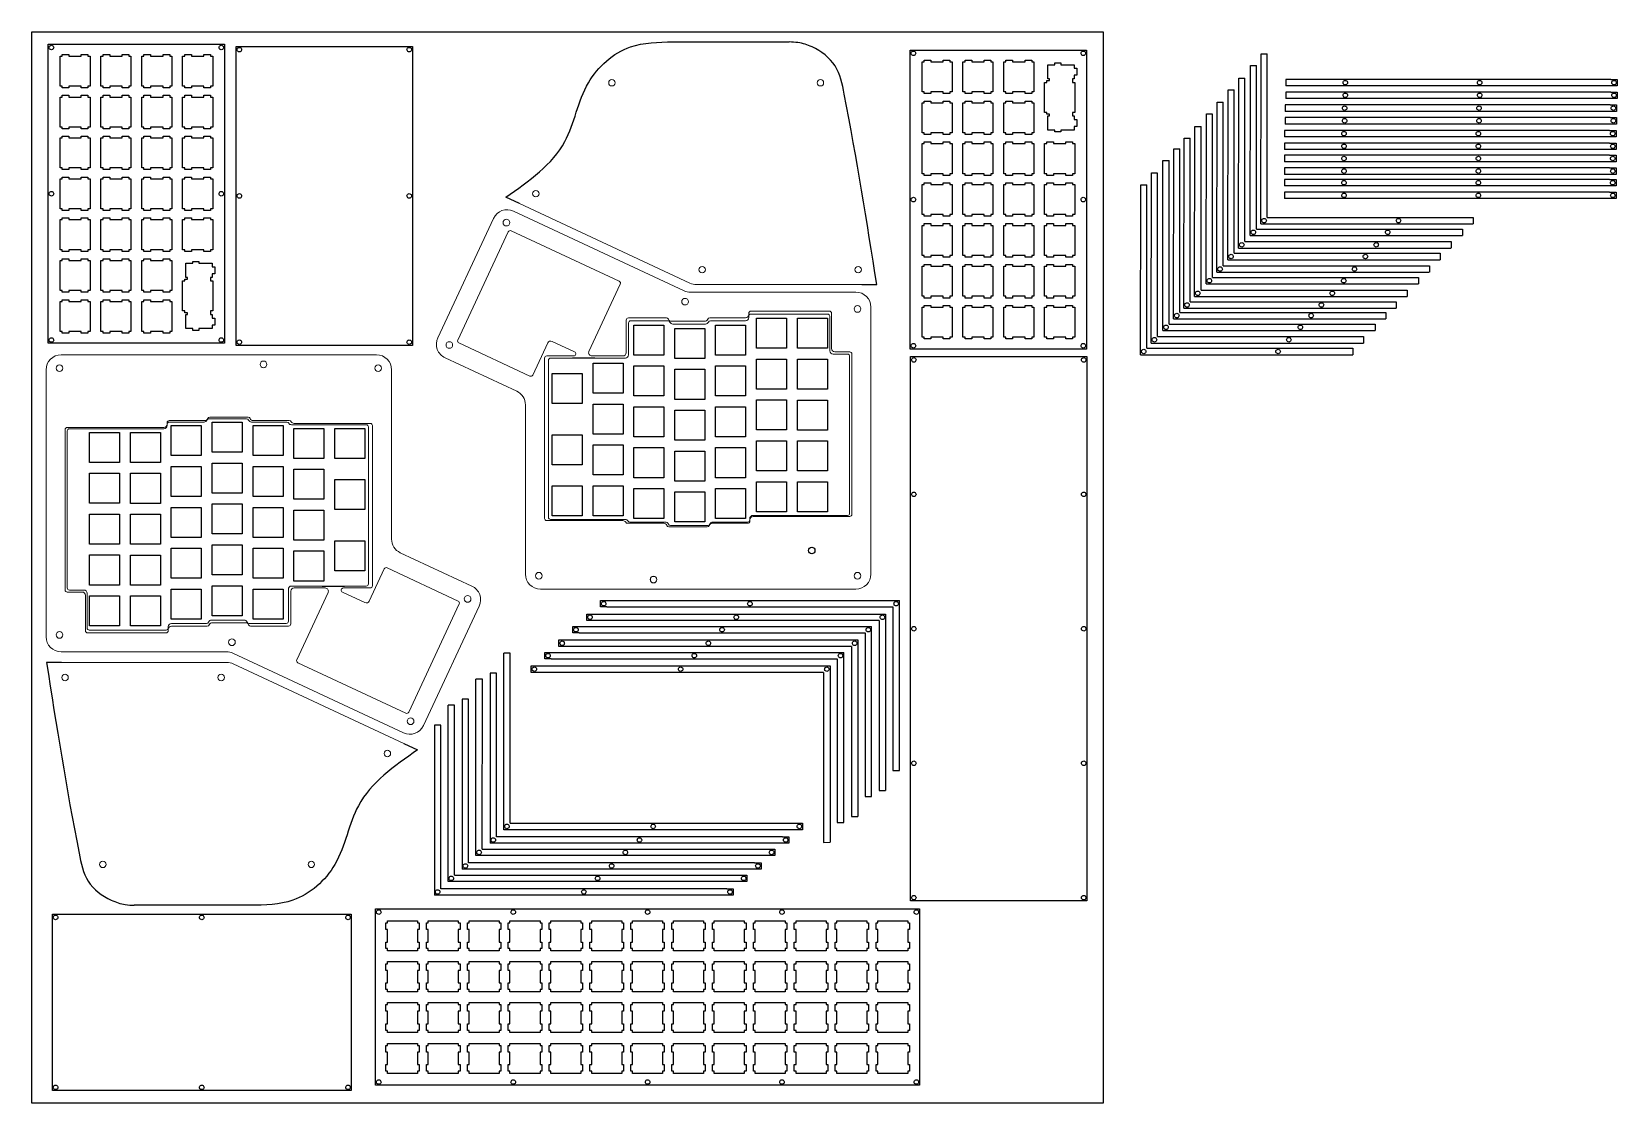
# Model space of a CAD drawing. Header units: inches. Extents: x 336 to 1076, y 210 to 710.
import ezdxf

# ---------------------------------------------------------------- set-up
doc = ezdxf.new("R2010")
doc.units = ezdxf.units.IN
doc.header["$MEASUREMENT"] = 0

msp = doc.modelspace()

# ---------------------------------------------------------------- linework, layer by layer
at = {"color": 0}
for p, q in [((344.06, 564.59), (344.06, 703.94)), ((344.06, 703.94), (426.26, 703.94)), ((344.51, 702.44), (344.56, 702.76)), ((344.56, 702.11), (344.51, 702.44)), ((344.56, 702.76), (344.71, 703.06)), ((344.71, 703.06), (344.94, 703.29)), ((344.94, 703.29), (345.23, 703.44)), ((345.23, 703.44), (345.56, 703.49)), ((345.56, 703.49), (345.88, 703.44)), ((345.88, 703.44), (346.17, 703.29)), ((346.17, 703.29), (346.41, 703.06)), ((346.41, 703.06), (346.56, 702.76)), ((346.56, 702.76), (346.61, 702.44)), ((346.61, 702.44), (346.56, 702.11)), ((423.71, 702.44), (423.76, 702.76)), ((423.76, 702.11), (423.71, 702.44)), ((423.76, 702.76), (423.91, 703.06)), ((423.91, 703.06), (424.14, 703.29)), ((424.14, 703.29), (424.43, 703.44)), ((424.43, 703.44), (424.76, 703.49)), ((424.76, 703.49), (425.08, 703.44)), ((425.08, 703.44), (425.37, 703.29)), ((425.37, 703.29), (425.61, 703.06)), ((425.61, 703.06), (425.76, 702.76)), ((425.76, 702.76), (425.81, 702.44)), ((425.81, 702.44), (425.76, 702.11)), ((426.26, 703.94), (426.26, 564.59)), ((431.67, 563.62), (431.67, 702.97)), ((431.67, 702.97), (513.87, 702.97)), ((432.32, 702.08), (432.55, 702.32)), ((432.55, 702.32), (432.84, 702.46)), ((432.84, 702.46), (433.17, 702.52)), ((433.17, 702.52), (433.49, 702.46)), ((433.49, 702.46), (433.79, 702.32)), ((433.79, 702.32), (434.02, 702.08)), ((511.52, 702.08), (511.75, 702.32)), ((511.75, 702.32), (512.04, 702.46)), ((512.04, 702.46), (512.37, 702.52)), ((512.37, 702.52), (512.69, 702.46)), ((512.69, 702.46), (512.99, 702.32)), ((512.99, 702.32), (513.22, 702.08)), ((513.87, 702.97), (513.87, 563.62)), ((344.71, 701.82), (344.56, 702.11)), ((344.94, 701.59), (344.71, 701.82)), ((345.23, 701.44), (344.94, 701.59)), ((345.56, 701.39), (345.23, 701.44)), ((345.88, 701.44), (345.56, 701.39)), ((346.17, 701.59), (345.88, 701.44)), ((346.41, 701.82), (346.17, 701.59)), ((346.56, 702.11), (346.41, 701.82)), ((349.58, 684.41), (349.58, 698.41)), ((349.58, 698.41), (350.58, 698.41)), ((350.58, 698.41), (350.58, 699.21)), ((350.58, 699.21), (353.68, 699.21)), ((353.68, 699.21), (353.68, 698.41)), ((353.68, 698.41), (359.48, 698.41)), ((359.48, 698.41), (359.48, 699.21)), ((359.48, 699.21), (362.58, 699.21)), ((362.58, 699.21), (362.58, 698.41)), ((362.58, 698.41), (363.58, 698.41)), ((363.58, 698.41), (363.58, 684.41)), ((368.63, 684.41), (368.63, 698.41)), ((368.63, 698.41), (369.63, 698.41)), ((369.63, 698.41), (369.63, 699.21)), ((369.63, 699.21), (372.73, 699.21)), ((372.73, 699.21), (372.73, 698.41)), ((372.73, 698.41), (378.53, 698.41)), ((378.53, 698.41), (378.53, 699.21)), ((378.53, 699.21), (381.63, 699.21)), ((381.63, 699.21), (381.63, 698.41)), ((381.63, 698.41), (382.63, 698.41)), ((382.63, 698.41), (382.63, 684.41)), ((387.68, 684.41), (387.68, 698.41)), ((387.68, 698.41), (388.68, 698.41)), ((388.68, 698.41), (388.68, 699.21)), ((388.68, 699.21), (391.78, 699.21)), ((391.78, 699.21), (391.78, 698.41)), ((391.78, 698.41), (397.58, 698.41)), ((397.58, 698.41), (397.58, 699.21)), ((397.58, 699.21), (400.68, 699.21)), ((400.68, 699.21), (400.68, 698.41)), ((400.68, 698.41), (401.68, 698.41)), ((401.68, 698.41), (401.68, 684.41)), ((406.73, 684.41), (406.73, 698.41)), ((406.73, 698.41), (407.73, 698.41)), ((407.73, 698.41), (407.73, 699.21)), ((407.73, 699.21), (410.83, 699.21)), ((410.83, 699.21), (410.83, 698.41)), ((410.83, 698.41), (416.63, 698.41)), ((416.63, 698.41), (416.63, 699.21)), ((416.63, 699.21), (419.73, 699.21)), ((419.73, 699.21), (419.73, 698.41)), ((419.73, 698.41), (420.73, 698.41)), ((420.73, 698.41), (420.73, 684.41)), ((423.91, 701.82), (423.76, 702.11)), ((424.14, 701.59), (423.91, 701.82)), ((424.43, 701.44), (424.14, 701.59)), ((424.76, 701.39), (424.43, 701.44)), ((425.08, 701.44), (424.76, 701.39)), ((425.37, 701.59), (425.08, 701.44)), ((425.61, 701.82), (425.37, 701.59)), ((425.76, 702.11), (425.61, 701.82)), ((432.12, 701.47), (432.17, 701.79)), ((432.17, 701.14), (432.12, 701.47)), ((432.17, 701.79), (432.32, 702.08)), ((432.32, 700.85), (432.17, 701.14)), ((432.55, 700.62), (432.32, 700.85)), ((432.84, 700.47), (432.55, 700.62)), ((433.17, 700.42), (432.84, 700.47)), ((433.49, 700.47), (433.17, 700.42)), ((433.79, 700.62), (433.49, 700.47)), ((434.02, 700.85), (433.79, 700.62)), ((434.02, 702.08), (434.17, 701.79)), ((434.17, 701.14), (434.02, 700.85)), ((434.17, 701.79), (434.22, 701.47)), ((434.22, 701.47), (434.17, 701.14)), ((511.32, 701.47), (511.37, 701.79)), ((511.37, 701.14), (511.32, 701.47)), ((511.37, 701.79), (511.52, 702.08)), ((511.52, 700.85), (511.37, 701.14)), ((511.75, 700.62), (511.52, 700.85)), ((512.04, 700.47), (511.75, 700.62)), ((512.37, 700.42), (512.04, 700.47)), ((512.69, 700.47), (512.37, 700.42)), ((512.99, 700.62), (512.69, 700.47)), ((513.22, 700.85), (512.99, 700.62)), ((513.22, 702.08), (513.37, 701.79)), ((513.37, 701.14), (513.22, 700.85)), ((513.37, 701.79), (513.42, 701.47)), ((513.42, 701.47), (513.37, 701.14)), ((745.96, 561.91), (745.96, 701.26)), ((745.96, 701.26), (828.16, 701.26)), ((746.41, 699.76), (746.46, 700.09)), ((746.46, 699.44), (746.41, 699.76)), ((746.46, 700.09), (746.61, 700.38)), ((746.61, 699.14), (746.46, 699.44)), ((746.61, 700.38), (746.84, 700.61)), ((746.84, 698.91), (746.61, 699.14)), ((746.84, 700.61), (747.13, 700.76)), ((747.13, 698.76), (746.84, 698.91)), ((747.13, 700.76), (747.46, 700.81)), ((747.46, 698.71), (747.13, 698.76)), ((747.46, 700.81), (747.78, 700.76)), ((747.78, 698.76), (747.46, 698.71)), ((747.78, 700.76), (748.07, 700.61)), ((748.07, 698.91), (747.78, 698.76)), ((748.07, 700.61), (748.31, 700.38)), ((748.31, 699.14), (748.07, 698.91)), ((748.31, 700.38), (748.45, 700.09)), ((748.45, 699.44), (748.31, 699.14)), ((748.45, 700.09), (748.5, 699.76)), ((748.5, 699.76), (748.45, 699.44)), ((751.48, 681.74), (751.48, 695.74)), ((751.48, 695.74), (752.48, 695.74)), ((752.48, 695.74), (752.48, 696.54)), ((752.48, 696.54), (755.58, 696.54)), ((755.58, 696.54), (755.58, 695.74)), ((755.58, 695.74), (761.38, 695.74)), ((761.38, 695.74), (761.38, 696.54)), ((761.38, 696.54), (764.48, 696.54)), ((764.48, 696.54), (764.48, 695.74)), ((764.48, 695.74), (765.48, 695.74)), ((765.48, 695.74), (765.48, 681.74)), ((770.53, 681.74), (770.53, 695.74)), ((770.53, 695.74), (771.53, 695.74)), ((771.53, 695.74), (771.53, 696.54)), ((771.53, 696.54), (774.63, 696.54)), ((774.63, 696.54), (774.63, 695.74)), ((774.63, 695.74), (780.43, 695.74)), ((780.43, 695.74), (780.43, 696.54)), ((780.43, 696.54), (783.53, 696.54)), ((783.53, 696.54), (783.53, 695.74)), ((783.53, 695.74), (784.53, 695.74)), ((784.53, 695.74), (784.53, 681.74)), ((789.58, 681.74), (789.58, 695.74)), ((789.58, 695.74), (790.58, 695.74)), ((790.58, 695.74), (790.58, 696.54)), ((790.58, 696.54), (793.68, 696.54)), ((793.68, 696.54), (793.68, 695.74)), ((793.68, 695.74), (799.48, 695.74)), ((799.48, 695.74), (799.48, 696.54)), ((799.48, 696.54), (802.58, 696.54)), ((802.58, 696.54), (802.58, 695.74)), ((802.58, 695.74), (803.58, 695.74)), ((803.58, 695.74), (803.58, 681.74)), ((813.33, 694.44), (813.33, 695.31)), ((813.33, 695.31), (816.13, 695.31)), ((816.13, 695.31), (816.13, 694.44)), ((825.61, 699.76), (825.66, 700.09)), ((825.66, 699.44), (825.61, 699.76)), ((825.66, 700.09), (825.81, 700.38)), ((825.81, 699.14), (825.66, 699.44)), ((825.81, 700.38), (826.04, 700.61)), ((826.04, 698.91), (825.81, 699.14)), ((826.04, 700.61), (826.33, 700.76)), ((826.33, 698.76), (826.04, 698.91)), ((826.33, 700.76), (826.66, 700.81)), ((826.66, 698.71), (826.33, 698.76)), ((826.66, 700.81), (826.98, 700.76)), ((826.98, 698.76), (826.66, 698.71)), ((826.98, 700.76), (827.27, 700.61)), ((827.27, 698.91), (826.98, 698.76)), ((827.27, 700.61), (827.51, 700.38)), ((827.51, 699.14), (827.27, 698.91)), ((827.51, 700.38), (827.65, 700.09)), ((827.65, 699.44), (827.51, 699.14)), ((827.65, 700.09), (827.71, 699.76)), ((827.71, 699.76), (827.65, 699.44)), ((828.16, 701.26), (828.16, 561.91)), ((912.44, 623.27), (912.44, 699.47)), ((810.1, 687.79), (810.1, 694.44)), ((810.1, 694.44), (813.33, 694.44)), ((810.9, 687.79), (810.1, 687.79)), ((810.9, 687.01), (810.9, 687.79)), ((816.13, 694.44), (822.4, 694.44)), ((822.4, 687.79), (821.6, 687.79)), ((821.6, 687.79), (821.6, 687.01)), ((822.4, 694.44), (822.4, 692.81)), ((822.4, 692.81), (823.6, 692.81)), ((823.6, 689.51), (822.4, 689.51)), ((822.4, 689.51), (822.4, 687.79)), ((823.6, 692.81), (823.6, 689.51)), ((902.03, 611.98), (902.03, 688.18)), ((907.43, 617.82), (907.43, 694.02)), ((350.58, 684.41), (349.58, 684.41)), ((350.58, 683.61), (350.58, 684.41)), ((353.68, 683.61), (350.58, 683.61)), ((350.58, 679.36), (350.58, 680.16)), ((350.58, 680.16), (353.68, 680.16)), ((359.48, 684.41), (353.68, 684.41)), ((353.68, 684.41), (353.68, 683.61)), ((353.68, 680.16), (353.68, 679.36)), ((359.48, 683.61), (359.48, 684.41)), ((362.58, 683.61), (359.48, 683.61)), ((359.48, 679.36), (359.48, 680.16)), ((359.48, 680.16), (362.58, 680.16)), ((363.58, 684.41), (362.58, 684.41)), ((362.58, 684.41), (362.58, 683.61)), ((362.58, 680.16), (362.58, 679.36)), ((369.63, 684.41), (368.63, 684.41)), ((369.63, 683.61), (369.63, 684.41)), ((372.73, 683.61), (369.63, 683.61)), ((369.63, 679.36), (369.63, 680.16)), ((369.63, 680.16), (372.73, 680.16)), ((378.53, 684.41), (372.73, 684.41)), ((372.73, 684.41), (372.73, 683.61)), ((372.73, 680.16), (372.73, 679.36)), ((378.53, 683.61), (378.53, 684.41)), ((381.63, 683.61), (378.53, 683.61)), ((378.53, 679.36), (378.53, 680.16)), ((378.53, 680.16), (381.63, 680.16)), ((382.63, 684.41), (381.63, 684.41)), ((381.63, 684.41), (381.63, 683.61)), ((381.63, 680.16), (381.63, 679.36)), ((388.68, 684.41), (387.68, 684.41)), ((388.68, 683.61), (388.68, 684.41)), ((391.78, 683.61), (388.68, 683.61)), ((388.68, 679.36), (388.68, 680.16)), ((388.68, 680.16), (391.78, 680.16)), ((397.58, 684.41), (391.78, 684.41)), ((391.78, 684.41), (391.78, 683.61)), ((391.78, 680.16), (391.78, 679.36)), ((397.58, 683.61), (397.58, 684.41)), ((400.68, 683.61), (397.58, 683.61)), ((397.58, 679.36), (397.58, 680.16)), ((397.58, 680.16), (400.68, 680.16)), ((401.68, 684.41), (400.68, 684.41)), ((400.68, 684.41), (400.68, 683.61)), ((400.68, 680.16), (400.68, 679.36)), ((407.73, 684.41), (406.73, 684.41)), ((407.73, 683.61), (407.73, 684.41)), ((410.83, 683.61), (407.73, 683.61)), ((407.73, 679.36), (407.73, 680.16)), ((407.73, 680.16), (410.83, 680.16)), ((416.63, 684.41), (410.83, 684.41)), ((410.83, 684.41), (410.83, 683.61)), ((410.83, 680.16), (410.83, 679.36)), ((416.63, 683.61), (416.63, 684.41)), ((419.73, 683.61), (416.63, 683.61)), ((416.63, 679.36), (416.63, 680.16)), ((416.63, 680.16), (419.73, 680.16)), ((420.73, 684.41), (419.73, 684.41)), ((419.73, 684.41), (419.73, 683.61)), ((419.73, 680.16), (419.73, 679.36)), ((752.48, 681.74), (751.48, 681.74)), ((752.48, 680.94), (752.48, 681.74)), ((755.58, 680.94), (752.48, 680.94)), ((761.38, 681.74), (755.58, 681.74)), ((755.58, 681.74), (755.58, 680.94)), ((761.38, 680.94), (761.38, 681.74)), ((764.48, 680.94), (761.38, 680.94)), ((765.48, 681.74), (764.48, 681.74)), ((764.48, 681.74), (764.48, 680.94)), ((771.53, 681.74), (770.53, 681.74)), ((771.53, 680.94), (771.53, 681.74)), ((774.63, 680.94), (771.53, 680.94)), ((780.43, 681.74), (774.63, 681.74)), ((774.63, 681.74), (774.63, 680.94)), ((780.43, 680.94), (780.43, 681.74)), ((783.53, 680.94), (780.43, 680.94)), ((784.53, 681.74), (783.53, 681.74)), ((783.53, 681.74), (783.53, 680.94)), ((790.58, 681.74), (789.58, 681.74)), ((790.58, 680.94), (790.58, 681.74)), ((793.68, 680.94), (790.58, 680.94)), ((799.48, 681.74), (793.68, 681.74)), ((793.68, 681.74), (793.68, 680.94)), ((799.48, 680.94), (799.48, 681.74)), ((802.58, 680.94), (799.48, 680.94)), ((803.58, 681.74), (802.58, 681.74)), ((802.58, 681.74), (802.58, 680.94)), ((808.63, 672.21), (808.63, 686.21)), ((808.63, 686.21), (809.63, 686.21)), ((809.63, 686.21), (809.63, 687.01)), ((809.63, 687.01), (810.9, 687.01)), ((821.6, 687.01), (821.63, 687.01)), ((821.63, 687.01), (821.63, 686.21)), ((821.63, 686.21), (822.63, 686.21)), ((822.63, 686.21), (822.63, 672.21)), ((897.03, 606.53), (897.03, 682.73)), ((947.73, 686.07), (947.78, 686.39)), ((947.78, 685.74), (947.73, 686.07)), ((947.74, 680.18), (947.79, 680.5)), ((947.79, 679.85), (947.74, 680.18)), ((947.78, 686.39), (947.93, 686.68)), ((947.93, 685.45), (947.78, 685.74)), ((947.79, 680.5), (947.94, 680.79)), ((947.93, 686.68), (948.16, 686.92)), ((948.16, 685.22), (947.93, 685.45)), ((947.94, 680.79), (948.17, 681.03)), ((948.16, 686.92), (948.45, 687.06)), ((948.45, 685.07), (948.16, 685.22)), ((948.17, 681.03), (948.46, 681.17)), ((948.45, 687.06), (948.78, 687.12)), ((948.78, 685.02), (948.45, 685.07)), ((948.46, 681.17), (948.79, 681.23)), ((948.78, 687.12), (949.1, 687.06)), ((949.1, 685.07), (948.78, 685.02)), ((948.79, 681.23), (949.11, 681.17)), ((949.1, 687.06), (949.4, 686.92)), ((949.4, 685.22), (949.1, 685.07)), ((949.11, 681.17), (949.4, 681.03)), ((949.4, 686.92), (949.63, 686.68)), ((949.63, 685.45), (949.4, 685.22)), ((949.4, 681.03), (949.64, 680.79)), ((949.63, 686.68), (949.78, 686.39)), ((949.78, 685.74), (949.63, 685.45)), ((949.64, 680.79), (949.79, 680.5)), ((949.78, 686.39), (949.83, 686.07)), ((949.83, 686.07), (949.78, 685.74)), ((949.79, 680.5), (949.84, 680.18)), ((949.84, 680.18), (949.79, 679.85)), ((1010.39, 686.07), (1010.44, 686.39)), ((1010.44, 685.74), (1010.39, 686.07)), ((1010.4, 680.18), (1010.45, 680.5)), ((1010.45, 679.85), (1010.4, 680.18)), ((1010.44, 686.39), (1010.59, 686.68)), ((1010.59, 685.45), (1010.44, 685.74)), ((1010.45, 680.5), (1010.6, 680.79)), ((1010.59, 686.68), (1010.82, 686.92)), ((1010.82, 685.22), (1010.59, 685.45)), ((1010.6, 680.79), (1010.83, 681.03)), ((1010.82, 686.92), (1011.12, 687.06)), ((1011.12, 685.07), (1010.82, 685.22)), ((1010.83, 681.03), (1011.12, 681.17)), ((1011.12, 687.06), (1011.44, 687.12)), ((1011.44, 685.02), (1011.12, 685.07)), ((1011.12, 681.17), (1011.45, 681.23)), ((1011.44, 687.12), (1011.77, 687.06)), ((1011.77, 685.07), (1011.44, 685.02)), ((1011.45, 681.23), (1011.77, 681.17)), ((1011.77, 687.06), (1012.06, 686.92)), ((1012.06, 685.22), (1011.77, 685.07)), ((1011.77, 681.17), (1012.07, 681.03)), ((1012.06, 686.92), (1012.29, 686.68)), ((1012.29, 685.45), (1012.06, 685.22)), ((1012.07, 681.03), (1012.3, 680.79)), ((1012.29, 686.68), (1012.44, 686.39)), ((1012.44, 685.74), (1012.29, 685.45)), ((1012.3, 680.79), (1012.45, 680.5)), ((1012.44, 686.39), (1012.49, 686.07)), ((1012.49, 686.07), (1012.44, 685.74)), ((1012.45, 680.5), (1012.5, 680.18)), ((1012.5, 680.18), (1012.45, 679.85)), ((1073.05, 686.07), (1073.1, 686.39)), ((1073.1, 685.74), (1073.05, 686.07)), ((1073.06, 680.18), (1073.11, 680.5)), ((1073.11, 679.85), (1073.06, 680.18)), ((1073.1, 686.39), (1073.25, 686.68)), ((1073.25, 685.45), (1073.1, 685.74)), ((1073.11, 680.5), (1073.26, 680.79)), ((1073.25, 686.68), (1073.49, 686.92)), ((1073.49, 685.22), (1073.25, 685.45)), ((1073.26, 680.79), (1073.49, 681.03)), ((1073.49, 686.92), (1073.78, 687.06)), ((1073.78, 685.07), (1073.49, 685.22)), ((1073.49, 681.03), (1073.79, 681.17)), ((1073.78, 687.06), (1074.1, 687.12)), ((1074.1, 685.02), (1073.78, 685.07)), ((1073.79, 681.17), (1074.11, 681.23)), ((1074.1, 687.12), (1074.43, 687.06)), ((1074.43, 685.07), (1074.1, 685.02)), ((1074.11, 681.23), (1074.44, 681.17)), ((1074.43, 687.06), (1074.72, 686.92)), ((1074.72, 685.22), (1074.43, 685.07)), ((1074.44, 681.17), (1074.73, 681.03)), ((1074.72, 686.92), (1074.95, 686.68)), ((1074.95, 685.45), (1074.72, 685.22)), ((1074.73, 681.03), (1074.96, 680.79)), ((1074.95, 686.68), (1075.1, 686.39)), ((1075.1, 685.74), (1074.95, 685.45)), ((1074.96, 680.79), (1075.11, 680.5)), ((1075.1, 686.39), (1075.15, 686.07)), ((1075.15, 686.07), (1075.1, 685.74)), ((1075.11, 680.5), (1075.16, 680.18)), ((1075.16, 680.18), (1075.11, 679.85)), ((349.58, 665.36), (349.58, 679.36)), ((349.58, 679.36), (350.58, 679.36)), ((353.68, 679.36), (359.48, 679.36)), ((362.58, 679.36), (363.58, 679.36)), ((363.58, 679.36), (363.58, 665.36)), ((368.63, 665.36), (368.63, 679.36)), ((368.63, 679.36), (369.63, 679.36)), ((372.73, 679.36), (378.53, 679.36)), ((381.63, 679.36), (382.63, 679.36)), ((382.63, 679.36), (382.63, 665.36)), ((387.68, 665.36), (387.68, 679.36)), ((387.68, 679.36), (388.68, 679.36)), ((391.78, 679.36), (397.58, 679.36)), ((400.68, 679.36), (401.68, 679.36)), ((401.68, 679.36), (401.68, 665.36)), ((406.73, 665.36), (406.73, 679.36)), ((406.73, 679.36), (407.73, 679.36)), ((410.83, 679.36), (416.63, 679.36)), ((419.73, 679.36), (420.73, 679.36)), ((420.73, 679.36), (420.73, 665.36)), ((751.48, 662.69), (751.48, 676.69)), ((751.48, 676.69), (752.48, 676.69)), ((752.48, 676.69), (752.48, 677.49)), ((752.48, 677.49), (755.58, 677.49)), ((755.58, 677.49), (755.58, 676.69)), ((755.58, 676.69), (761.38, 676.69)), ((761.38, 676.69), (761.38, 677.49)), ((761.38, 677.49), (764.48, 677.49)), ((764.48, 677.49), (764.48, 676.69)), ((764.48, 676.69), (765.48, 676.69)), ((765.48, 676.69), (765.48, 662.69)), ((770.53, 662.69), (770.53, 676.69)), ((770.53, 676.69), (771.53, 676.69)), ((771.53, 676.69), (771.53, 677.49)), ((771.53, 677.49), (774.63, 677.49)), ((774.63, 677.49), (774.63, 676.69)), ((774.63, 676.69), (780.43, 676.69)), ((780.43, 676.69), (780.43, 677.49)), ((780.43, 677.49), (783.53, 677.49)), ((783.53, 677.49), (783.53, 676.69)), ((783.53, 676.69), (784.53, 676.69)), ((784.53, 676.69), (784.53, 662.69)), ((789.58, 662.69), (789.58, 676.69)), ((789.58, 676.69), (790.58, 676.69)), ((790.58, 676.69), (790.58, 677.49)), ((790.58, 677.49), (793.68, 677.49)), ((793.68, 677.49), (793.68, 676.69)), ((793.68, 676.69), (799.48, 676.69)), ((799.48, 676.69), (799.48, 677.49)), ((799.48, 677.49), (802.58, 677.49)), ((802.58, 677.49), (802.58, 676.69)), ((802.58, 676.69), (803.58, 676.69)), ((803.58, 676.69), (803.58, 662.69)), ((891.93, 600.69), (891.93, 676.89)), ((947.44, 674.18), (947.49, 674.51)), ((947.49, 673.86), (947.44, 674.18)), ((947.49, 674.51), (947.64, 674.8)), ((947.64, 673.57), (947.49, 673.86)), ((947.64, 674.8), (947.87, 675.03)), ((947.87, 673.33), (947.64, 673.57)), ((947.94, 679.56), (947.79, 679.85)), ((947.87, 675.03), (948.17, 675.18)), ((948.17, 673.18), (947.87, 673.33)), ((948.17, 679.33), (947.94, 679.56)), ((948.46, 679.18), (948.17, 679.33)), ((948.17, 675.18), (948.49, 675.23)), ((948.49, 673.13), (948.17, 673.18)), ((948.79, 679.13), (948.46, 679.18)), ((948.49, 675.23), (948.81, 675.18)), ((948.81, 673.18), (948.49, 673.13)), ((949.11, 679.18), (948.79, 679.13)), ((948.81, 675.18), (949.11, 675.03)), ((949.11, 673.33), (948.81, 673.18)), ((949.4, 679.33), (949.11, 679.18)), ((949.11, 675.03), (949.34, 674.8)), ((949.34, 673.57), (949.11, 673.33)), ((949.34, 674.8), (949.49, 674.51)), ((949.49, 673.86), (949.34, 673.57)), ((949.64, 679.56), (949.4, 679.33)), ((949.49, 674.51), (949.54, 674.18)), ((949.54, 674.18), (949.49, 673.86)), ((949.79, 679.85), (949.64, 679.56)), ((1010.1, 674.18), (1010.15, 674.51)), ((1010.15, 673.86), (1010.1, 674.18)), ((1010.15, 674.51), (1010.3, 674.8)), ((1010.3, 673.57), (1010.15, 673.86)), ((1010.3, 674.8), (1010.53, 675.03)), ((1010.53, 673.33), (1010.3, 673.57)), ((1010.6, 679.56), (1010.45, 679.85)), ((1010.53, 675.03), (1010.83, 675.18)), ((1010.83, 673.18), (1010.53, 673.33)), ((1010.83, 679.33), (1010.6, 679.56)), ((1011.12, 679.18), (1010.83, 679.33)), ((1010.83, 675.18), (1011.15, 675.23)), ((1011.15, 673.13), (1010.83, 673.18)), ((1011.45, 679.13), (1011.12, 679.18)), ((1011.15, 675.23), (1011.48, 675.18)), ((1011.48, 673.18), (1011.15, 673.13)), ((1011.77, 679.18), (1011.45, 679.13)), ((1011.48, 675.18), (1011.77, 675.03)), ((1011.77, 673.33), (1011.48, 673.18)), ((1012.07, 679.33), (1011.77, 679.18)), ((1011.77, 675.03), (1012, 674.8)), ((1012, 673.57), (1011.77, 673.33)), ((1012, 674.8), (1012.15, 674.51)), ((1012.15, 673.86), (1012, 673.57)), ((1012.3, 679.56), (1012.07, 679.33)), ((1012.15, 674.51), (1012.2, 674.18)), ((1012.2, 674.18), (1012.15, 673.86)), ((1012.45, 679.85), (1012.3, 679.56)), ((1072.76, 674.18), (1072.82, 674.51)), ((1072.82, 673.86), (1072.76, 674.18)), ((1072.82, 674.51), (1072.96, 674.8)), ((1072.96, 673.57), (1072.82, 673.86)), ((1072.96, 674.8), (1073.2, 675.03)), ((1073.2, 673.33), (1072.96, 673.57)), ((1073.26, 679.56), (1073.11, 679.85)), ((1073.2, 675.03), (1073.49, 675.18)), ((1073.49, 673.18), (1073.2, 673.33)), ((1073.49, 679.33), (1073.26, 679.56)), ((1073.79, 679.18), (1073.49, 679.33)), ((1073.49, 675.18), (1073.81, 675.23)), ((1073.81, 673.13), (1073.49, 673.18)), ((1074.11, 679.13), (1073.79, 679.18)), ((1073.81, 675.23), (1074.14, 675.18)), ((1074.14, 673.18), (1073.81, 673.13)), ((1074.44, 679.18), (1074.11, 679.13)), ((1074.14, 675.18), (1074.43, 675.03)), ((1074.43, 673.33), (1074.14, 673.18)), ((1074.43, 675.03), (1074.66, 674.8)), ((1074.66, 673.57), (1074.43, 673.33)), ((1074.73, 679.33), (1074.44, 679.18)), ((1074.66, 674.8), (1074.81, 674.51)), ((1074.81, 673.86), (1074.66, 673.57)), ((1074.96, 679.56), (1074.73, 679.33)), ((1074.81, 674.51), (1074.86, 674.18)), ((1074.86, 674.18), (1074.81, 673.86)), ((1075.11, 679.85), (1074.96, 679.56)), ((350.58, 665.36), (349.58, 665.36)), ((350.58, 664.56), (350.58, 665.36)), ((359.48, 665.36), (353.68, 665.36)), ((353.68, 665.36), (353.68, 664.56)), ((359.48, 664.56), (359.48, 665.36)), ((363.58, 665.36), (362.58, 665.36)), ((362.58, 665.36), (362.58, 664.56)), ((369.63, 665.36), (368.63, 665.36)), ((369.63, 664.56), (369.63, 665.36)), ((378.53, 665.36), (372.73, 665.36)), ((372.73, 665.36), (372.73, 664.56)), ((378.53, 664.56), (378.53, 665.36)), ((382.63, 665.36), (381.63, 665.36)), ((381.63, 665.36), (381.63, 664.56)), ((388.68, 665.36), (387.68, 665.36)), ((388.68, 664.56), (388.68, 665.36)), ((397.58, 665.36), (391.78, 665.36)), ((391.78, 665.36), (391.78, 664.56)), ((397.58, 664.56), (397.58, 665.36)), ((401.68, 665.36), (400.68, 665.36)), ((400.68, 665.36), (400.68, 664.56)), ((407.73, 665.36), (406.73, 665.36)), ((407.73, 664.56), (407.73, 665.36)), ((416.63, 665.36), (410.83, 665.36)), ((410.83, 665.36), (410.83, 664.56)), ((416.63, 664.56), (416.63, 665.36)), ((420.73, 665.36), (419.73, 665.36)), ((419.73, 665.36), (419.73, 664.56)), ((809.63, 672.21), (808.63, 672.21)), ((809.63, 671.41), (809.63, 672.21)), ((810.9, 671.41), (809.63, 671.41)), ((810.1, 663.99), (810.1, 670.64)), ((810.1, 670.64), (810.9, 670.64)), ((810.9, 670.64), (810.9, 671.41)), ((821.63, 671.41), (821.6, 671.41)), ((821.6, 671.41), (821.6, 670.64)), ((821.6, 670.64), (822.4, 670.64)), ((822.63, 672.21), (821.63, 672.21)), ((821.63, 672.21), (821.63, 671.41)), ((822.4, 670.64), (822.4, 668.91)), ((822.4, 668.91), (823.6, 668.91)), ((823.6, 665.61), (822.4, 665.61)), ((822.4, 665.61), (822.4, 663.99)), ((823.6, 668.91), (823.6, 665.61)), ((881.53, 589.4), (881.53, 665.6)), ((886.92, 595.24), (886.92, 671.44)), ((947.45, 668.29), (947.5, 668.62)), ((947.5, 667.97), (947.45, 668.29)), ((947.5, 668.62), (947.65, 668.91)), ((947.65, 667.67), (947.5, 667.97)), ((947.65, 668.91), (947.88, 669.14)), ((947.88, 667.44), (947.65, 667.67)), ((947.88, 669.14), (948.17, 669.29)), ((948.17, 667.29), (947.88, 667.44)), ((948.17, 669.29), (948.5, 669.34)), ((948.5, 667.24), (948.17, 667.29)), ((948.5, 669.34), (948.82, 669.29)), ((948.82, 667.29), (948.5, 667.24)), ((948.82, 669.29), (949.11, 669.14)), ((949.11, 667.44), (948.82, 667.29)), ((949.11, 669.14), (949.35, 668.91)), ((949.35, 667.67), (949.11, 667.44)), ((949.35, 668.91), (949.5, 668.62)), ((949.5, 667.97), (949.35, 667.67)), ((949.5, 668.62), (949.55, 668.29)), ((949.55, 668.29), (949.5, 667.97)), ((1010.11, 668.29), (1010.16, 668.62)), ((1010.16, 667.97), (1010.11, 668.29)), ((1010.16, 668.62), (1010.31, 668.91)), ((1010.31, 667.67), (1010.16, 667.97)), ((1010.31, 668.91), (1010.54, 669.14)), ((1010.54, 667.44), (1010.31, 667.67)), ((1010.54, 669.14), (1010.84, 669.29)), ((1010.84, 667.29), (1010.54, 667.44)), ((1010.84, 669.29), (1011.16, 669.34)), ((1011.16, 667.24), (1010.84, 667.29)), ((1011.16, 669.34), (1011.48, 669.29)), ((1011.48, 667.29), (1011.16, 667.24)), ((1011.48, 669.29), (1011.78, 669.14)), ((1011.78, 667.44), (1011.48, 667.29)), ((1011.78, 669.14), (1012.01, 668.91)), ((1012.01, 667.67), (1011.78, 667.44)), ((1012.01, 668.91), (1012.16, 668.62)), ((1012.16, 667.97), (1012.01, 667.67)), ((1012.16, 668.62), (1012.21, 668.29)), ((1012.21, 668.29), (1012.16, 667.97)), ((1072.77, 668.29), (1072.82, 668.62)), ((1072.82, 667.97), (1072.77, 668.29)), ((1072.82, 668.62), (1072.97, 668.91)), ((1072.97, 667.67), (1072.82, 667.97)), ((1072.97, 668.91), (1073.21, 669.14)), ((1073.21, 667.44), (1072.97, 667.67)), ((1073.21, 669.14), (1073.5, 669.29)), ((1073.5, 667.29), (1073.21, 667.44)), ((1073.5, 669.29), (1073.82, 669.34)), ((1073.82, 667.24), (1073.5, 667.29)), ((1073.82, 669.34), (1074.15, 669.29)), ((1074.15, 667.29), (1073.82, 667.24)), ((1074.15, 669.29), (1074.44, 669.14)), ((1074.44, 667.44), (1074.15, 667.29)), ((1074.44, 669.14), (1074.67, 668.91)), ((1074.67, 667.67), (1074.44, 667.44)), ((1074.67, 668.91), (1074.82, 668.62)), ((1074.82, 667.97), (1074.67, 667.67)), ((1074.82, 668.62), (1074.87, 668.29)), ((1074.87, 668.29), (1074.82, 667.97)), ((349.58, 646.31), (349.58, 660.31)), ((349.58, 660.31), (350.58, 660.31)), ((353.68, 664.56), (350.58, 664.56)), ((350.58, 660.31), (350.58, 661.11)), ((350.58, 661.11), (353.68, 661.11)), ((353.68, 661.11), (353.68, 660.31)), ((353.68, 660.31), (359.48, 660.31)), ((362.58, 664.56), (359.48, 664.56)), ((359.48, 660.31), (359.48, 661.11)), ((359.48, 661.11), (362.58, 661.11)), ((362.58, 661.11), (362.58, 660.31)), ((362.58, 660.31), (363.58, 660.31)), ((363.58, 660.31), (363.58, 646.31)), ((368.63, 646.31), (368.63, 660.31)), ((368.63, 660.31), (369.63, 660.31)), ((372.73, 664.56), (369.63, 664.56)), ((369.63, 660.31), (369.63, 661.11)), ((369.63, 661.11), (372.73, 661.11)), ((372.73, 661.11), (372.73, 660.31)), ((372.73, 660.31), (378.53, 660.31)), ((381.63, 664.56), (378.53, 664.56)), ((378.53, 660.31), (378.53, 661.11)), ((378.53, 661.11), (381.63, 661.11)), ((381.63, 661.11), (381.63, 660.31)), ((381.63, 660.31), (382.63, 660.31)), ((382.63, 660.31), (382.63, 646.31)), ((387.68, 646.31), (387.68, 660.31)), ((387.68, 660.31), (388.68, 660.31)), ((391.78, 664.56), (388.68, 664.56)), ((388.68, 660.31), (388.68, 661.11)), ((388.68, 661.11), (391.78, 661.11)), ((391.78, 661.11), (391.78, 660.31)), ((391.78, 660.31), (397.58, 660.31)), ((400.68, 664.56), (397.58, 664.56)), ((397.58, 660.31), (397.58, 661.11)), ((397.58, 661.11), (400.68, 661.11)), ((400.68, 661.11), (400.68, 660.31)), ((400.68, 660.31), (401.68, 660.31)), ((401.68, 660.31), (401.68, 646.31)), ((406.73, 646.31), (406.73, 660.31)), ((406.73, 660.31), (407.73, 660.31)), ((410.83, 664.56), (407.73, 664.56)), ((407.73, 660.31), (407.73, 661.11)), ((407.73, 661.11), (410.83, 661.11)), ((410.83, 661.11), (410.83, 660.31)), ((410.83, 660.31), (416.63, 660.31)), ((419.73, 664.56), (416.63, 664.56)), ((416.63, 660.31), (416.63, 661.11)), ((416.63, 661.11), (419.73, 661.11)), ((419.73, 661.11), (419.73, 660.31)), ((419.73, 660.31), (420.73, 660.31)), ((420.73, 660.31), (420.73, 646.31)), ((752.48, 662.69), (751.48, 662.69)), ((752.48, 661.89), (752.48, 662.69)), ((755.58, 661.89), (752.48, 661.89)), ((752.48, 657.64), (752.48, 658.44)), ((752.48, 658.44), (755.58, 658.44)), ((761.38, 662.69), (755.58, 662.69)), ((755.58, 662.69), (755.58, 661.89)), ((755.58, 658.44), (755.58, 657.64)), ((761.38, 661.89), (761.38, 662.69)), ((764.48, 661.89), (761.38, 661.89)), ((761.38, 657.64), (761.38, 658.44)), ((761.38, 658.44), (764.48, 658.44)), ((765.48, 662.69), (764.48, 662.69)), ((764.48, 662.69), (764.48, 661.89)), ((764.48, 658.44), (764.48, 657.64)), ((771.53, 662.69), (770.53, 662.69)), ((771.53, 661.89), (771.53, 662.69)), ((774.63, 661.89), (771.53, 661.89)), ((771.53, 657.64), (771.53, 658.44)), ((771.53, 658.44), (774.63, 658.44)), ((780.43, 662.69), (774.63, 662.69)), ((774.63, 662.69), (774.63, 661.89)), ((774.63, 658.44), (774.63, 657.64)), ((780.43, 661.89), (780.43, 662.69)), ((783.53, 661.89), (780.43, 661.89)), ((780.43, 657.64), (780.43, 658.44)), ((780.43, 658.44), (783.53, 658.44)), ((784.53, 662.69), (783.53, 662.69)), ((783.53, 662.69), (783.53, 661.89)), ((783.53, 658.44), (783.53, 657.64)), ((790.58, 662.69), (789.58, 662.69)), ((790.58, 661.89), (790.58, 662.69)), ((793.68, 661.89), (790.58, 661.89)), ((790.58, 657.64), (790.58, 658.44)), ((790.58, 658.44), (793.68, 658.44)), ((799.48, 662.69), (793.68, 662.69)), ((793.68, 662.69), (793.68, 661.89)), ((793.68, 658.44), (793.68, 657.64)), ((799.48, 661.89), (799.48, 662.69)), ((802.58, 661.89), (799.48, 661.89)), ((799.48, 657.64), (799.48, 658.44)), ((799.48, 658.44), (802.58, 658.44)), ((803.58, 662.69), (802.58, 662.69)), ((802.58, 662.69), (802.58, 661.89)), ((802.58, 658.44), (802.58, 657.64)), ((809.63, 657.64), (809.63, 658.44)), ((809.63, 658.44), (812.73, 658.44)), ((813.33, 663.99), (810.1, 663.99)), ((812.73, 658.44), (812.73, 657.64)), ((813.33, 663.11), (813.33, 663.99)), ((816.13, 663.11), (813.33, 663.11)), ((822.4, 663.99), (816.13, 663.99)), ((816.13, 663.99), (816.13, 663.11)), ((818.53, 657.64), (818.53, 658.44)), ((818.53, 658.44), (821.63, 658.44)), ((821.63, 658.44), (821.63, 657.64)), ((876.52, 583.95), (876.52, 660.15)), ((947.14, 662.3), (947.19, 662.62)), ((947.19, 661.97), (947.14, 662.3)), ((947.19, 662.62), (947.34, 662.91)), ((947.34, 661.68), (947.19, 661.97)), ((947.34, 662.91), (947.57, 663.15)), ((947.57, 661.45), (947.34, 661.68)), ((947.57, 663.15), (947.87, 663.3)), ((947.87, 661.3), (947.57, 661.45)), ((947.87, 663.3), (948.19, 663.35)), ((948.19, 661.25), (947.87, 661.3)), ((948.19, 663.35), (948.52, 663.3)), ((948.52, 661.3), (948.19, 661.25)), ((948.52, 663.3), (948.81, 663.15)), ((948.81, 661.45), (948.52, 661.3)), ((948.81, 663.15), (949.04, 662.91)), ((949.04, 661.68), (948.81, 661.45)), ((949.04, 662.91), (949.19, 662.62)), ((949.19, 661.97), (949.04, 661.68)), ((949.19, 662.62), (949.24, 662.3)), ((949.24, 662.3), (949.19, 661.97)), ((1009.81, 662.3), (1009.86, 662.62)), ((1009.86, 661.97), (1009.81, 662.3)), ((1009.86, 662.62), (1010.01, 662.91)), ((1010.01, 661.68), (1009.86, 661.97)), ((1010.01, 662.91), (1010.24, 663.15)), ((1010.24, 661.45), (1010.01, 661.68)), ((1010.24, 663.15), (1010.53, 663.3)), ((1010.53, 661.3), (1010.24, 661.45)), ((1010.53, 663.3), (1010.86, 663.35)), ((1010.86, 661.25), (1010.53, 661.3)), ((1010.86, 663.35), (1011.18, 663.3)), ((1011.18, 661.3), (1010.86, 661.25)), ((1011.18, 663.3), (1011.47, 663.15)), ((1011.47, 661.45), (1011.18, 661.3)), ((1011.47, 663.15), (1011.7, 662.91)), ((1011.7, 661.68), (1011.47, 661.45)), ((1011.7, 662.91), (1011.85, 662.62)), ((1011.85, 661.97), (1011.7, 661.68)), ((1011.85, 662.62), (1011.91, 662.3)), ((1011.91, 662.3), (1011.85, 661.97)), ((1072.47, 662.3), (1072.52, 662.62)), ((1072.52, 661.97), (1072.47, 662.3)), ((1072.52, 662.62), (1072.67, 662.91)), ((1072.67, 661.68), (1072.52, 661.97)), ((1072.67, 662.91), (1072.9, 663.15)), ((1072.9, 661.45), (1072.67, 661.68)), ((1072.9, 663.15), (1073.19, 663.3)), ((1073.19, 661.3), (1072.9, 661.45)), ((1073.19, 663.3), (1073.52, 663.35)), ((1073.52, 661.25), (1073.19, 661.3)), ((1073.52, 663.35), (1073.84, 663.3)), ((1073.84, 661.3), (1073.52, 661.25)), ((1073.84, 663.3), (1074.13, 663.15)), ((1074.13, 661.45), (1073.84, 661.3)), ((1074.13, 663.15), (1074.37, 662.91)), ((1074.37, 661.68), (1074.13, 661.45)), ((1074.37, 662.91), (1074.52, 662.62)), ((1074.52, 661.97), (1074.37, 661.68)), ((1074.52, 662.62), (1074.57, 662.3)), ((1074.57, 662.3), (1074.52, 661.97)), ((751.48, 643.64), (751.48, 657.64)), ((751.48, 657.64), (752.48, 657.64)), ((755.58, 657.64), (761.38, 657.64)), ((764.48, 657.64), (765.48, 657.64)), ((765.48, 657.64), (765.48, 643.64)), ((770.53, 643.64), (770.53, 657.64)), ((770.53, 657.64), (771.53, 657.64)), ((774.63, 657.64), (780.43, 657.64)), ((783.53, 657.64), (784.53, 657.64)), ((784.53, 657.64), (784.53, 643.64)), ((789.58, 643.64), (789.58, 657.64)), ((789.58, 657.64), (790.58, 657.64)), ((793.68, 657.64), (799.48, 657.64)), ((802.58, 657.64), (803.58, 657.64)), ((803.58, 657.64), (803.58, 643.64)), ((808.63, 643.64), (808.63, 657.64)), ((808.63, 657.64), (809.63, 657.64)), ((812.73, 657.64), (818.53, 657.64)), ((821.63, 657.64), (822.63, 657.64)), ((822.63, 657.64), (822.63, 643.64)), ((871.72, 579), (871.72, 655.2)), ((947.14, 650.71), (947.19, 651.03)), ((947.19, 650.39), (947.14, 650.71)), ((947.15, 656.41), (947.2, 656.73)), ((947.2, 656.08), (947.15, 656.41)), ((947.19, 651.03), (947.34, 651.33)), ((947.2, 656.73), (947.35, 657.02)), ((947.35, 655.79), (947.2, 656.08)), ((947.34, 651.33), (947.57, 651.56)), ((947.35, 657.02), (947.58, 657.26)), ((947.58, 655.56), (947.35, 655.79)), ((947.57, 651.56), (947.87, 651.71)), ((947.58, 657.26), (947.88, 657.41)), ((947.88, 655.41), (947.58, 655.56)), ((947.87, 651.71), (948.19, 651.76)), ((947.88, 657.41), (948.2, 657.46)), ((948.2, 655.36), (947.88, 655.41)), ((948.19, 651.76), (948.52, 651.71)), ((948.2, 657.46), (948.52, 657.41)), ((948.52, 655.41), (948.2, 655.36)), ((948.52, 657.41), (948.82, 657.26)), ((948.82, 655.56), (948.52, 655.41)), ((948.52, 651.71), (948.81, 651.56)), ((948.81, 651.56), (949.04, 651.33)), ((948.82, 657.26), (949.05, 657.02)), ((949.05, 655.79), (948.82, 655.56)), ((949.04, 651.33), (949.19, 651.03)), ((949.05, 657.02), (949.2, 656.73)), ((949.2, 656.08), (949.05, 655.79)), ((949.19, 651.03), (949.24, 650.71)), ((949.24, 650.71), (949.19, 650.39)), ((949.2, 656.73), (949.25, 656.41)), ((949.25, 656.41), (949.2, 656.08)), ((1009.81, 656.41), (1009.86, 656.73)), ((1009.86, 656.08), (1009.81, 656.41)), ((1009.81, 650.71), (1009.86, 651.03)), ((1009.86, 650.39), (1009.81, 650.71)), ((1009.86, 656.73), (1010.01, 657.02)), ((1010.01, 655.79), (1009.86, 656.08)), ((1009.86, 651.03), (1010.01, 651.33)), ((1010.01, 657.02), (1010.25, 657.26)), ((1010.25, 655.56), (1010.01, 655.79)), ((1010.01, 651.33), (1010.24, 651.56)), ((1010.24, 651.56), (1010.53, 651.71)), ((1010.25, 657.26), (1010.54, 657.41)), ((1010.54, 655.41), (1010.25, 655.56)), ((1010.53, 651.71), (1010.86, 651.76)), ((1010.54, 657.41), (1010.86, 657.46)), ((1010.86, 655.36), (1010.54, 655.41)), ((1010.86, 657.46), (1011.19, 657.41)), ((1011.19, 655.41), (1010.86, 655.36)), ((1010.86, 651.76), (1011.18, 651.71)), ((1011.18, 651.71), (1011.47, 651.56)), ((1011.19, 657.41), (1011.48, 657.26)), ((1011.48, 655.56), (1011.19, 655.41)), ((1011.47, 651.56), (1011.7, 651.33)), ((1011.48, 657.26), (1011.71, 657.02)), ((1011.71, 655.79), (1011.48, 655.56)), ((1011.7, 651.33), (1011.85, 651.03)), ((1011.71, 657.02), (1011.86, 656.73)), ((1011.86, 656.08), (1011.71, 655.79)), ((1011.85, 651.03), (1011.91, 650.71)), ((1011.91, 650.71), (1011.85, 650.39)), ((1011.86, 656.73), (1011.91, 656.41)), ((1011.91, 656.41), (1011.86, 656.08)), ((1072.47, 650.71), (1072.52, 651.03)), ((1072.52, 650.39), (1072.47, 650.71)), ((1072.48, 656.41), (1072.53, 656.73)), ((1072.53, 656.08), (1072.48, 656.41)), ((1072.52, 651.03), (1072.67, 651.33)), ((1072.53, 656.73), (1072.68, 657.02)), ((1072.68, 655.79), (1072.53, 656.08)), ((1072.67, 651.33), (1072.9, 651.56)), ((1072.68, 657.02), (1072.91, 657.26)), ((1072.91, 655.56), (1072.68, 655.79)), ((1072.9, 651.56), (1073.19, 651.71)), ((1072.91, 657.26), (1073.2, 657.41)), ((1073.2, 655.41), (1072.91, 655.56)), ((1073.19, 651.71), (1073.52, 651.76)), ((1073.2, 657.41), (1073.53, 657.46)), ((1073.53, 655.36), (1073.2, 655.41)), ((1073.52, 651.76), (1073.84, 651.71)), ((1073.53, 657.46), (1073.85, 657.41)), ((1073.85, 655.41), (1073.53, 655.36)), ((1073.84, 651.71), (1074.13, 651.56)), ((1073.85, 657.41), (1074.14, 657.26)), ((1074.14, 655.56), (1073.85, 655.41)), ((1074.13, 651.56), (1074.37, 651.33)), ((1074.14, 657.26), (1074.37, 657.02)), ((1074.37, 655.79), (1074.14, 655.56)), ((1074.37, 657.02), (1074.52, 656.73)), ((1074.52, 656.08), (1074.37, 655.79)), ((1074.37, 651.33), (1074.52, 651.03)), ((1074.52, 656.73), (1074.57, 656.41)), ((1074.57, 656.41), (1074.52, 656.08)), ((1074.52, 651.03), (1074.57, 650.71)), ((1074.57, 650.71), (1074.52, 650.39)), ((350.58, 646.31), (349.58, 646.31)), ((350.58, 645.51), (350.58, 646.31)), ((353.68, 645.51), (350.58, 645.51)), ((359.48, 646.31), (353.68, 646.31)), ((353.68, 646.31), (353.68, 645.51)), ((359.48, 645.51), (359.48, 646.31)), ((362.58, 645.51), (359.48, 645.51)), ((363.58, 646.31), (362.58, 646.31)), ((362.58, 646.31), (362.58, 645.51)), ((369.63, 646.31), (368.63, 646.31)), ((369.63, 645.51), (369.63, 646.31)), ((372.73, 645.51), (369.63, 645.51)), ((378.53, 646.31), (372.73, 646.31)), ((372.73, 646.31), (372.73, 645.51)), ((378.53, 645.51), (378.53, 646.31)), ((381.63, 645.51), (378.53, 645.51)), ((382.63, 646.31), (381.63, 646.31)), ((381.63, 646.31), (381.63, 645.51)), ((388.68, 646.31), (387.68, 646.31)), ((388.68, 645.51), (388.68, 646.31)), ((391.78, 645.51), (388.68, 645.51)), ((397.58, 646.31), (391.78, 646.31)), ((391.78, 646.31), (391.78, 645.51)), ((397.58, 645.51), (397.58, 646.31)), ((400.68, 645.51), (397.58, 645.51)), ((401.68, 646.31), (400.68, 646.31)), ((400.68, 646.31), (400.68, 645.51)), ((407.73, 646.31), (406.73, 646.31)), ((407.73, 645.51), (407.73, 646.31)), ((410.83, 645.51), (407.73, 645.51)), ((416.63, 646.31), (410.83, 646.31)), ((410.83, 646.31), (410.83, 645.51)), ((416.63, 645.51), (416.63, 646.31)), ((419.73, 645.51), (416.63, 645.51)), ((420.73, 646.31), (419.73, 646.31)), ((419.73, 646.31), (419.73, 645.51)), ((752.48, 643.64), (751.48, 643.64)), ((752.48, 642.84), (752.48, 643.64)), ((761.38, 643.64), (755.58, 643.64)), ((755.58, 643.64), (755.58, 642.84)), ((761.38, 642.84), (761.38, 643.64)), ((765.48, 643.64), (764.48, 643.64)), ((764.48, 643.64), (764.48, 642.84)), ((771.53, 643.64), (770.53, 643.64)), ((771.53, 642.84), (771.53, 643.64)), ((780.43, 643.64), (774.63, 643.64)), ((774.63, 643.64), (774.63, 642.84)), ((780.43, 642.84), (780.43, 643.64)), ((784.53, 643.64), (783.53, 643.64)), ((783.53, 643.64), (783.53, 642.84)), ((790.58, 643.64), (789.58, 643.64)), ((790.58, 642.84), (790.58, 643.64)), ((799.48, 643.64), (793.68, 643.64)), ((793.68, 643.64), (793.68, 642.84)), ((799.48, 642.84), (799.48, 643.64)), ((803.58, 643.64), (802.58, 643.64)), ((802.58, 643.64), (802.58, 642.84)), ((809.63, 643.64), (808.63, 643.64)), ((809.63, 642.84), (809.63, 643.64)), ((818.53, 643.64), (812.73, 643.64)), ((812.73, 643.64), (812.73, 642.84)), ((818.53, 642.84), (818.53, 643.64)), ((822.63, 643.64), (821.63, 643.64)), ((821.63, 643.64), (821.63, 642.84)), ((861.31, 567.71), (861.31, 643.91)), ((866.71, 573.55), (866.71, 649.75)), ((947.15, 644.82), (947.2, 645.14)), ((947.2, 644.5), (947.15, 644.82)), ((947.34, 650.09), (947.19, 650.39)), ((947.2, 645.14), (947.35, 645.44)), ((947.35, 644.2), (947.2, 644.5)), ((947.57, 649.86), (947.34, 650.09)), ((947.35, 645.44), (947.58, 645.67)), ((947.58, 643.97), (947.35, 644.2)), ((947.87, 649.71), (947.57, 649.86)), ((947.58, 645.67), (947.88, 645.82)), ((947.88, 643.82), (947.58, 643.97)), ((948.19, 649.66), (947.87, 649.71)), ((947.88, 645.82), (948.2, 645.87)), ((948.2, 643.77), (947.88, 643.82)), ((948.52, 649.71), (948.19, 649.66)), ((948.2, 645.87), (948.52, 645.82)), ((948.52, 643.82), (948.2, 643.77)), ((948.81, 649.86), (948.52, 649.71)), ((948.52, 645.82), (948.82, 645.67)), ((948.82, 643.97), (948.52, 643.82)), ((949.04, 650.09), (948.81, 649.86)), ((948.82, 645.67), (949.05, 645.44)), ((949.05, 644.2), (948.82, 643.97)), ((949.19, 650.39), (949.04, 650.09)), ((949.05, 645.44), (949.2, 645.14)), ((949.2, 644.5), (949.05, 644.2)), ((949.2, 645.14), (949.25, 644.82)), ((949.25, 644.82), (949.2, 644.5)), ((1009.81, 644.82), (1009.86, 645.14)), ((1009.86, 644.5), (1009.81, 644.82)), ((1010.01, 650.09), (1009.86, 650.39)), ((1009.86, 645.14), (1010.01, 645.44)), ((1010.01, 644.2), (1009.86, 644.5)), ((1010.24, 649.86), (1010.01, 650.09)), ((1010.01, 645.44), (1010.25, 645.67)), ((1010.25, 643.97), (1010.01, 644.2)), ((1010.53, 649.71), (1010.24, 649.86)), ((1010.25, 645.67), (1010.54, 645.82)), ((1010.54, 643.82), (1010.25, 643.97)), ((1010.86, 649.66), (1010.53, 649.71)), ((1010.54, 645.82), (1010.86, 645.87)), ((1010.86, 643.77), (1010.54, 643.82)), ((1011.18, 649.71), (1010.86, 649.66)), ((1010.86, 645.87), (1011.19, 645.82)), ((1011.19, 643.82), (1010.86, 643.77)), ((1011.47, 649.86), (1011.18, 649.71)), ((1011.19, 645.82), (1011.48, 645.67)), ((1011.48, 643.97), (1011.19, 643.82)), ((1011.7, 650.09), (1011.47, 649.86)), ((1011.48, 645.67), (1011.71, 645.44)), ((1011.71, 644.2), (1011.48, 643.97)), ((1011.85, 650.39), (1011.7, 650.09)), ((1011.71, 645.44), (1011.86, 645.14)), ((1011.86, 644.5), (1011.71, 644.2)), ((1011.86, 645.14), (1011.91, 644.82)), ((1011.91, 644.82), (1011.86, 644.5)), ((1072.48, 644.82), (1072.53, 645.14)), ((1072.53, 644.5), (1072.48, 644.82)), ((1072.67, 650.09), (1072.52, 650.39)), ((1072.53, 645.14), (1072.68, 645.44)), ((1072.68, 644.2), (1072.53, 644.5)), ((1072.9, 649.86), (1072.67, 650.09)), ((1072.68, 645.44), (1072.91, 645.67)), ((1072.91, 643.97), (1072.68, 644.2)), ((1073.19, 649.71), (1072.9, 649.86)), ((1072.91, 645.67), (1073.2, 645.82)), ((1073.2, 643.82), (1072.91, 643.97)), ((1073.52, 649.66), (1073.19, 649.71)), ((1073.2, 645.82), (1073.53, 645.87)), ((1073.53, 643.77), (1073.2, 643.82)), ((1073.84, 649.71), (1073.52, 649.66)), ((1073.53, 645.87), (1073.85, 645.82)), ((1073.85, 643.82), (1073.53, 643.77)), ((1074.13, 649.86), (1073.84, 649.71)), ((1073.85, 645.82), (1074.14, 645.67)), ((1074.14, 643.97), (1073.85, 643.82)), ((1074.37, 650.09), (1074.13, 649.86)), ((1074.14, 645.67), (1074.37, 645.44)), ((1074.37, 644.2), (1074.14, 643.97)), ((1074.52, 650.39), (1074.37, 650.09)), ((1074.37, 645.44), (1074.52, 645.14)), ((1074.52, 644.5), (1074.37, 644.2)), ((1074.52, 645.14), (1074.57, 644.82)), ((1074.57, 644.82), (1074.52, 644.5)), ((349.58, 627.26), (349.58, 641.26)), ((349.58, 641.26), (350.58, 641.26)), ((350.58, 641.26), (350.58, 642.06)), ((350.58, 642.06), (353.68, 642.06)), ((353.68, 642.06), (353.68, 641.26)), ((353.68, 641.26), (359.48, 641.26)), ((359.48, 641.26), (359.48, 642.06)), ((359.48, 642.06), (362.58, 642.06)), ((362.58, 642.06), (362.58, 641.26)), ((362.58, 641.26), (363.58, 641.26)), ((363.58, 641.26), (363.58, 627.26)), ((368.63, 627.26), (368.63, 641.26)), ((368.63, 641.26), (369.63, 641.26)), ((369.63, 641.26), (369.63, 642.06)), ((369.63, 642.06), (372.73, 642.06)), ((372.73, 642.06), (372.73, 641.26)), ((372.73, 641.26), (378.53, 641.26)), ((378.53, 641.26), (378.53, 642.06)), ((378.53, 642.06), (381.63, 642.06)), ((381.63, 642.06), (381.63, 641.26)), ((381.63, 641.26), (382.63, 641.26)), ((382.63, 641.26), (382.63, 627.26)), ((387.68, 627.26), (387.68, 641.26)), ((387.68, 641.26), (388.68, 641.26)), ((388.68, 641.26), (388.68, 642.06)), ((388.68, 642.06), (391.78, 642.06)), ((391.78, 642.06), (391.78, 641.26)), ((391.78, 641.26), (397.58, 641.26)), ((397.58, 641.26), (397.58, 642.06)), ((397.58, 642.06), (400.68, 642.06)), ((400.68, 642.06), (400.68, 641.26)), ((400.68, 641.26), (401.68, 641.26)), ((401.68, 641.26), (401.68, 627.26)), ((406.73, 627.26), (406.73, 641.26)), ((406.73, 641.26), (407.73, 641.26)), ((407.73, 641.26), (407.73, 642.06)), ((407.73, 642.06), (410.83, 642.06)), ((410.83, 642.06), (410.83, 641.26)), ((410.83, 641.26), (416.63, 641.26)), ((416.63, 641.26), (416.63, 642.06)), ((416.63, 642.06), (419.73, 642.06)), ((419.73, 642.06), (419.73, 641.26)), ((419.73, 641.26), (420.73, 641.26)), ((420.73, 641.26), (420.73, 627.26)), ((751.48, 624.59), (751.48, 638.59)), ((751.48, 638.59), (752.48, 638.59)), ((755.58, 642.84), (752.48, 642.84)), ((752.48, 638.59), (752.48, 639.39)), ((752.48, 639.39), (755.58, 639.39)), ((755.58, 639.39), (755.58, 638.59)), ((755.58, 638.59), (761.38, 638.59)), ((764.48, 642.84), (761.38, 642.84)), ((761.38, 638.59), (761.38, 639.39)), ((761.38, 639.39), (764.48, 639.39)), ((764.48, 639.39), (764.48, 638.59)), ((764.48, 638.59), (765.48, 638.59)), ((765.48, 638.59), (765.48, 624.59)), ((770.53, 624.59), (770.53, 638.59)), ((770.53, 638.59), (771.53, 638.59)), ((774.63, 642.84), (771.53, 642.84)), ((771.53, 638.59), (771.53, 639.39)), ((771.53, 639.39), (774.63, 639.39)), ((774.63, 639.39), (774.63, 638.59)), ((774.63, 638.59), (780.43, 638.59)), ((783.53, 642.84), (780.43, 642.84)), ((780.43, 638.59), (780.43, 639.39)), ((780.43, 639.39), (783.53, 639.39)), ((783.53, 639.39), (783.53, 638.59)), ((783.53, 638.59), (784.53, 638.59)), ((784.53, 638.59), (784.53, 624.59)), ((789.58, 624.59), (789.58, 638.59)), ((789.58, 638.59), (790.58, 638.59)), ((793.68, 642.84), (790.58, 642.84)), ((790.58, 638.59), (790.58, 639.39)), ((790.58, 639.39), (793.68, 639.39)), ((793.68, 639.39), (793.68, 638.59)), ((793.68, 638.59), (799.48, 638.59)), ((802.58, 642.84), (799.48, 642.84)), ((799.48, 638.59), (799.48, 639.39)), ((799.48, 639.39), (802.58, 639.39)), ((802.58, 639.39), (802.58, 638.59)), ((802.58, 638.59), (803.58, 638.59)), ((803.58, 638.59), (803.58, 624.59)), ((808.63, 624.59), (808.63, 638.59)), ((808.63, 638.59), (809.63, 638.59)), ((812.73, 642.84), (809.63, 642.84)), ((809.63, 638.59), (809.63, 639.39)), ((809.63, 639.39), (812.73, 639.39)), ((812.73, 639.39), (812.73, 638.59)), ((812.73, 638.59), (818.53, 638.59)), ((821.63, 642.84), (818.53, 642.84)), ((818.53, 638.59), (818.53, 639.39)), ((818.53, 639.39), (821.63, 639.39)), ((821.63, 639.39), (821.63, 638.59)), ((821.63, 638.59), (822.63, 638.59)), ((822.63, 638.59), (822.63, 624.59)), ((856.31, 562.26), (856.31, 638.46)), ((947.14, 639.42), (947.19, 639.74)), ((947.19, 639.1), (947.14, 639.42)), ((947.19, 639.74), (947.34, 640.04)), ((947.34, 638.8), (947.19, 639.1)), ((947.34, 640.04), (947.57, 640.27)), ((947.57, 638.57), (947.34, 638.8)), ((947.57, 640.27), (947.87, 640.42)), ((947.87, 638.42), (947.57, 638.57)), ((947.87, 640.42), (948.19, 640.47)), ((948.19, 638.37), (947.87, 638.42)), ((948.19, 640.47), (948.52, 640.42)), ((948.52, 638.42), (948.19, 638.37)), ((948.52, 640.42), (948.81, 640.27)), ((948.81, 638.57), (948.52, 638.42)), ((948.81, 640.27), (949.04, 640.04)), ((949.04, 638.8), (948.81, 638.57)), ((949.04, 640.04), (949.19, 639.74)), ((949.19, 639.1), (949.04, 638.8)), ((949.19, 639.74), (949.24, 639.42)), ((949.24, 639.42), (949.19, 639.1)), ((1009.81, 639.42), (1009.86, 639.74)), ((1009.86, 639.1), (1009.81, 639.42)), ((1009.86, 639.74), (1010.01, 640.04)), ((1010.01, 638.8), (1009.86, 639.1)), ((1010.01, 640.04), (1010.24, 640.27)), ((1010.24, 638.57), (1010.01, 638.8)), ((1010.24, 640.27), (1010.53, 640.42)), ((1010.53, 638.42), (1010.24, 638.57)), ((1010.53, 640.42), (1010.86, 640.47)), ((1010.86, 638.37), (1010.53, 638.42)), ((1010.86, 640.47), (1011.18, 640.42)), ((1011.18, 638.42), (1010.86, 638.37)), ((1011.18, 640.42), (1011.47, 640.27)), ((1011.47, 638.57), (1011.18, 638.42)), ((1011.47, 640.27), (1011.7, 640.04)), ((1011.7, 638.8), (1011.47, 638.57)), ((1011.7, 640.04), (1011.85, 639.74)), ((1011.85, 639.1), (1011.7, 638.8)), ((1011.85, 639.74), (1011.91, 639.42)), ((1011.91, 639.42), (1011.85, 639.1)), ((1072.47, 639.42), (1072.52, 639.74)), ((1072.52, 639.1), (1072.47, 639.42)), ((1072.52, 639.74), (1072.67, 640.04)), ((1072.67, 638.8), (1072.52, 639.1)), ((1072.67, 640.04), (1072.9, 640.27)), ((1072.9, 638.57), (1072.67, 638.8)), ((1072.9, 640.27), (1073.19, 640.42)), ((1073.19, 638.42), (1072.9, 638.57)), ((1073.19, 640.42), (1073.52, 640.47)), ((1073.52, 638.37), (1073.19, 638.42)), ((1073.52, 640.47), (1073.84, 640.42)), ((1073.84, 638.42), (1073.52, 638.37)), ((1073.84, 640.42), (1074.13, 640.27)), ((1074.13, 638.57), (1073.84, 638.42)), ((1074.13, 640.27), (1074.37, 640.04)), ((1074.37, 638.8), (1074.13, 638.57)), ((1074.37, 640.04), (1074.52, 639.74)), ((1074.52, 639.1), (1074.37, 638.8)), ((1074.52, 639.74), (1074.57, 639.42)), ((1074.57, 639.42), (1074.52, 639.1)), ((344.51, 634.26), (344.56, 634.59)), ((344.56, 633.94), (344.51, 634.26)), ((344.56, 634.59), (344.71, 634.88)), ((344.71, 633.65), (344.56, 633.94)), ((344.71, 634.88), (344.94, 635.11)), ((344.94, 633.42), (344.71, 633.65)), ((344.94, 635.11), (345.23, 635.26)), ((345.23, 633.27), (344.94, 633.42)), ((345.23, 635.26), (345.56, 635.31)), ((345.56, 633.21), (345.23, 633.27)), ((345.56, 635.31), (345.88, 635.26)), ((345.88, 633.27), (345.56, 633.21)), ((345.88, 635.26), (346.17, 635.11)), ((346.17, 633.42), (345.88, 633.27)), ((346.17, 635.11), (346.41, 634.88)), ((346.41, 633.65), (346.17, 633.42)), ((346.41, 634.88), (346.56, 634.59)), ((346.56, 633.94), (346.41, 633.65)), ((346.56, 634.59), (346.61, 634.26)), ((346.61, 634.26), (346.56, 633.94)), ((423.71, 634.26), (423.76, 634.59)), ((423.76, 633.94), (423.71, 634.26)), ((423.76, 634.59), (423.91, 634.88)), ((423.91, 633.65), (423.76, 633.94)), ((423.91, 634.88), (424.14, 635.11)), ((424.14, 633.42), (423.91, 633.65)), ((424.14, 635.11), (424.43, 635.26)), ((424.43, 633.27), (424.14, 633.42)), ((424.43, 635.26), (424.76, 635.31)), ((424.76, 633.21), (424.43, 633.27)), ((424.76, 635.31), (425.08, 635.26)), ((425.08, 633.27), (424.76, 633.21)), ((425.08, 635.26), (425.37, 635.11)), ((425.37, 633.42), (425.08, 633.27)), ((425.37, 635.11), (425.61, 634.88)), ((425.61, 633.65), (425.37, 633.42)), ((425.61, 634.88), (425.76, 634.59)), ((425.76, 633.94), (425.61, 633.65)), ((425.76, 634.59), (425.81, 634.26)), ((425.81, 634.26), (425.76, 633.94)), ((432.12, 633.29), (432.17, 633.62)), ((432.17, 632.97), (432.12, 633.29)), ((432.17, 633.62), (432.32, 633.91)), ((432.32, 632.67), (432.17, 632.97)), ((432.32, 633.91), (432.55, 634.14)), ((432.55, 632.44), (432.32, 632.67)), ((432.55, 634.14), (432.84, 634.29)), ((432.84, 632.29), (432.55, 632.44)), ((432.84, 634.29), (433.17, 634.34)), ((433.17, 632.24), (432.84, 632.29)), ((433.17, 634.34), (433.49, 634.29)), ((433.49, 632.29), (433.17, 632.24)), ((433.49, 634.29), (433.79, 634.14)), ((433.79, 632.44), (433.49, 632.29)), ((433.79, 634.14), (434.02, 633.91)), ((434.02, 632.67), (433.79, 632.44)), ((434.02, 633.91), (434.17, 633.62)), ((434.17, 632.97), (434.02, 632.67)), ((434.17, 633.62), (434.22, 633.29)), ((434.22, 633.29), (434.17, 632.97)), ((511.32, 633.29), (511.37, 633.62)), ((511.37, 632.97), (511.32, 633.29)), ((511.37, 633.62), (511.52, 633.91)), ((511.52, 632.67), (511.37, 632.97)), ((511.52, 633.91), (511.75, 634.14)), ((511.75, 632.44), (511.52, 632.67)), ((511.75, 634.14), (512.04, 634.29)), ((512.04, 632.29), (511.75, 632.44)), ((512.04, 634.29), (512.37, 634.34)), ((512.37, 632.24), (512.04, 632.29)), ((512.37, 634.34), (512.69, 634.29)), ((512.69, 632.29), (512.37, 632.24)), ((512.69, 634.29), (512.99, 634.14)), ((512.99, 632.44), (512.69, 632.29)), ((512.99, 634.14), (513.22, 633.91)), ((513.22, 632.67), (512.99, 632.44)), ((513.22, 633.91), (513.37, 633.62)), ((513.37, 632.97), (513.22, 632.67)), ((513.37, 633.62), (513.42, 633.29)), ((513.42, 633.29), (513.37, 632.97)), ((746.41, 631.59), (746.46, 631.91)), ((746.46, 631.26), (746.41, 631.59)), ((746.46, 631.91), (746.61, 632.2)), ((746.61, 630.97), (746.46, 631.26)), ((746.61, 632.2), (746.84, 632.43)), ((746.84, 630.74), (746.61, 630.97)), ((746.84, 632.43), (747.13, 632.59)), ((747.13, 630.59), (746.84, 630.74)), ((747.13, 632.59), (747.46, 632.64)), ((747.46, 630.54), (747.13, 630.59)), ((747.46, 632.64), (747.78, 632.59)), ((747.78, 630.59), (747.46, 630.54)), ((747.78, 632.59), (748.07, 632.43)), ((748.07, 630.74), (747.78, 630.59)), ((748.07, 632.43), (748.31, 632.2)), ((748.31, 630.97), (748.07, 630.74)), ((748.31, 632.2), (748.45, 631.91)), ((748.45, 631.26), (748.31, 630.97)), ((748.45, 631.91), (748.5, 631.59)), ((748.5, 631.59), (748.45, 631.26)), ((825.61, 631.59), (825.66, 631.91)), ((825.66, 631.26), (825.61, 631.59)), ((825.66, 631.91), (825.81, 632.2)), ((825.81, 630.97), (825.66, 631.26)), ((825.81, 632.2), (826.04, 632.43)), ((826.04, 630.74), (825.81, 630.97)), ((826.04, 632.43), (826.33, 632.59)), ((826.33, 630.59), (826.04, 630.74)), ((826.33, 632.59), (826.66, 632.64)), ((826.66, 630.54), (826.33, 630.59)), ((826.66, 632.64), (826.98, 632.59)), ((826.98, 630.59), (826.66, 630.54)), ((826.98, 632.59), (827.27, 632.43)), ((827.27, 630.74), (826.98, 630.59)), ((827.27, 632.43), (827.51, 632.2)), ((827.51, 630.97), (827.27, 630.74)), ((827.51, 632.2), (827.65, 631.91)), ((827.65, 631.26), (827.51, 630.97)), ((827.65, 631.91), (827.71, 631.59)), ((827.71, 631.59), (827.65, 631.26)), ((947.15, 633.53), (947.2, 633.85)), ((947.2, 633.2), (947.15, 633.53)), ((947.2, 633.85), (947.35, 634.15)), ((947.35, 632.91), (947.2, 633.2)), ((947.35, 634.15), (947.58, 634.38)), ((947.58, 632.68), (947.35, 632.91)), ((947.58, 634.38), (947.88, 634.53)), ((947.88, 632.53), (947.58, 632.68)), ((947.88, 634.53), (948.2, 634.58)), ((948.2, 632.48), (947.88, 632.53)), ((948.2, 634.58), (948.52, 634.53)), ((948.52, 632.53), (948.2, 632.48)), ((948.52, 634.53), (948.82, 634.38)), ((948.82, 632.68), (948.52, 632.53)), ((948.82, 634.38), (949.05, 634.15)), ((949.05, 632.91), (948.82, 632.68)), ((949.05, 634.15), (949.2, 633.85)), ((949.2, 633.2), (949.05, 632.91)), ((949.2, 633.85), (949.25, 633.53)), ((949.25, 633.53), (949.2, 633.2)), ((1009.81, 633.53), (1009.86, 633.85)), ((1009.86, 633.2), (1009.81, 633.53)), ((1009.86, 633.85), (1010.01, 634.15)), ((1010.01, 632.91), (1009.86, 633.2)), ((1010.01, 634.15), (1010.25, 634.38)), ((1010.25, 632.68), (1010.01, 632.91)), ((1010.25, 634.38), (1010.54, 634.53)), ((1010.54, 632.53), (1010.25, 632.68)), ((1010.54, 634.53), (1010.86, 634.58)), ((1010.86, 632.48), (1010.54, 632.53)), ((1010.86, 634.58), (1011.19, 634.53)), ((1011.19, 632.53), (1010.86, 632.48)), ((1011.19, 634.53), (1011.48, 634.38)), ((1011.48, 632.68), (1011.19, 632.53)), ((1011.48, 634.38), (1011.71, 634.15)), ((1011.71, 632.91), (1011.48, 632.68)), ((1011.71, 634.15), (1011.86, 633.85)), ((1011.86, 633.2), (1011.71, 632.91)), ((1011.86, 633.85), (1011.91, 633.53)), ((1011.91, 633.53), (1011.86, 633.2)), ((1072.48, 633.53), (1072.53, 633.85)), ((1072.53, 633.2), (1072.48, 633.53)), ((1072.53, 633.85), (1072.68, 634.15)), ((1072.68, 632.91), (1072.53, 633.2)), ((1072.68, 634.15), (1072.91, 634.38)), ((1072.91, 632.68), (1072.68, 632.91)), ((1072.91, 634.38), (1073.2, 634.53)), ((1073.2, 632.53), (1072.91, 632.68)), ((1073.2, 634.53), (1073.53, 634.58)), ((1073.53, 632.48), (1073.2, 632.53)), ((1073.53, 634.58), (1073.85, 634.53)), ((1073.85, 632.53), (1073.53, 632.48)), ((1073.85, 634.53), (1074.14, 634.38)), ((1074.14, 632.68), (1073.85, 632.53)), ((1074.14, 634.38), (1074.37, 634.15)), ((1074.37, 632.91), (1074.14, 632.68)), ((1074.37, 634.15), (1074.52, 633.85)), ((1074.52, 633.2), (1074.37, 632.91)), ((1074.52, 633.85), (1074.57, 633.53)), ((1074.57, 633.53), (1074.52, 633.2)), ((350.58, 627.26), (349.58, 627.26)), ((349.58, 608.21), (349.58, 622.21)), ((349.58, 622.21), (350.58, 622.21)), ((350.58, 626.46), (350.58, 627.26)), ((353.68, 626.46), (350.58, 626.46)), ((350.58, 622.21), (350.58, 623.01)), ((350.58, 623.01), (353.68, 623.01)), ((359.48, 627.26), (353.68, 627.26)), ((353.68, 627.26), (353.68, 626.46)), ((353.68, 623.01), (353.68, 622.21)), ((353.68, 622.21), (359.48, 622.21)), ((359.48, 626.46), (359.48, 627.26)), ((362.58, 626.46), (359.48, 626.46)), ((359.48, 622.21), (359.48, 623.01)), ((359.48, 623.01), (362.58, 623.01)), ((363.58, 627.26), (362.58, 627.26)), ((362.58, 627.26), (362.58, 626.46)), ((362.58, 623.01), (362.58, 622.21)), ((362.58, 622.21), (363.58, 622.21)), ((363.58, 622.21), (363.58, 608.21)), ((369.63, 627.26), (368.63, 627.26)), ((368.63, 608.21), (368.63, 622.21)), ((368.63, 622.21), (369.63, 622.21)), ((369.63, 626.46), (369.63, 627.26)), ((372.73, 626.46), (369.63, 626.46)), ((369.63, 622.21), (369.63, 623.01)), ((369.63, 623.01), (372.73, 623.01)), ((378.53, 627.26), (372.73, 627.26)), ((372.73, 627.26), (372.73, 626.46)), ((372.73, 623.01), (372.73, 622.21)), ((372.73, 622.21), (378.53, 622.21)), ((378.53, 626.46), (378.53, 627.26)), ((381.63, 626.46), (378.53, 626.46)), ((378.53, 622.21), (378.53, 623.01)), ((378.53, 623.01), (381.63, 623.01)), ((382.63, 627.26), (381.63, 627.26)), ((381.63, 627.26), (381.63, 626.46)), ((381.63, 623.01), (381.63, 622.21)), ((381.63, 622.21), (382.63, 622.21)), ((382.63, 622.21), (382.63, 608.21)), ((388.68, 627.26), (387.68, 627.26)), ((387.68, 608.21), (387.68, 622.21)), ((387.68, 622.21), (388.68, 622.21)), ((388.68, 626.46), (388.68, 627.26)), ((391.78, 626.46), (388.68, 626.46)), ((388.68, 622.21), (388.68, 623.01)), ((388.68, 623.01), (391.78, 623.01)), ((397.58, 627.26), (391.78, 627.26)), ((391.78, 627.26), (391.78, 626.46)), ((391.78, 623.01), (391.78, 622.21)), ((391.78, 622.21), (397.58, 622.21)), ((397.58, 626.46), (397.58, 627.26)), ((400.68, 626.46), (397.58, 626.46)), ((397.58, 622.21), (397.58, 623.01)), ((397.58, 623.01), (400.68, 623.01)), ((401.68, 627.26), (400.68, 627.26)), ((400.68, 627.26), (400.68, 626.46)), ((400.68, 623.01), (400.68, 622.21)), ((400.68, 622.21), (401.68, 622.21)), ((401.68, 622.21), (401.68, 608.21)), ((407.73, 627.26), (406.73, 627.26)), ((406.73, 608.21), (406.73, 622.21)), ((406.73, 622.21), (407.73, 622.21)), ((407.73, 626.46), (407.73, 627.26)), ((410.83, 626.46), (407.73, 626.46)), ((407.73, 622.21), (407.73, 623.01)), ((407.73, 623.01), (410.83, 623.01)), ((416.63, 627.26), (410.83, 627.26)), ((410.83, 627.26), (410.83, 626.46)), ((410.83, 623.01), (410.83, 622.21)), ((410.83, 622.21), (416.63, 622.21)), ((416.63, 626.46), (416.63, 627.26)), ((419.73, 626.46), (416.63, 626.46)), ((416.63, 622.21), (416.63, 623.01)), ((416.63, 623.01), (419.73, 623.01)), ((420.73, 627.26), (419.73, 627.26)), ((419.73, 627.26), (419.73, 626.46)), ((419.73, 623.01), (419.73, 622.21)), ((419.73, 622.21), (420.73, 622.21)), ((420.73, 622.21), (420.73, 608.21)), ((752.48, 624.59), (751.48, 624.59)), ((752.48, 623.79), (752.48, 624.59)), ((755.58, 623.79), (752.48, 623.79)), ((761.38, 624.59), (755.58, 624.59)), ((755.58, 624.59), (755.58, 623.79)), ((761.38, 623.79), (761.38, 624.59)), ((764.48, 623.79), (761.38, 623.79)), ((765.48, 624.59), (764.48, 624.59)), ((764.48, 624.59), (764.48, 623.79)), ((771.53, 624.59), (770.53, 624.59)), ((771.53, 623.79), (771.53, 624.59)), ((774.63, 623.79), (771.53, 623.79)), ((780.43, 624.59), (774.63, 624.59)), ((774.63, 624.59), (774.63, 623.79)), ((780.43, 623.79), (780.43, 624.59)), ((783.53, 623.79), (780.43, 623.79)), ((784.53, 624.59), (783.53, 624.59)), ((783.53, 624.59), (783.53, 623.79)), ((790.58, 624.59), (789.58, 624.59)), ((790.58, 623.79), (790.58, 624.59)), ((793.68, 623.79), (790.58, 623.79)), ((799.48, 624.59), (793.68, 624.59)), ((793.68, 624.59), (793.68, 623.79)), ((799.48, 623.79), (799.48, 624.59)), ((802.58, 623.79), (799.48, 623.79)), ((803.58, 624.59), (802.58, 624.59)), ((802.58, 624.59), (802.58, 623.79)), ((809.63, 624.59), (808.63, 624.59)), ((809.63, 623.79), (809.63, 624.59)), ((812.73, 623.79), (809.63, 623.79)), ((818.53, 624.59), (812.73, 624.59)), ((812.73, 624.59), (812.73, 623.79)), ((818.53, 623.79), (818.53, 624.59)), ((821.63, 623.79), (818.53, 623.79)), ((822.63, 624.59), (821.63, 624.59)), ((821.63, 624.59), (821.63, 623.79)), ((909.89, 621.77), (909.94, 622.09)), ((909.94, 621.45), (909.89, 621.77)), ((909.94, 622.09), (910.09, 622.39)), ((910.09, 621.15), (909.94, 621.45)), ((910.09, 622.39), (910.32, 622.62)), ((910.32, 620.92), (910.09, 621.15)), ((910.32, 622.62), (910.61, 622.77)), ((910.61, 622.77), (910.94, 622.82)), ((910.94, 622.82), (911.26, 622.77)), ((911.26, 622.77), (911.55, 622.62)), ((911.55, 622.62), (911.79, 622.39)), ((911.79, 621.15), (911.55, 620.92)), ((911.79, 622.39), (911.94, 622.09)), ((911.94, 621.45), (911.79, 621.15)), ((911.94, 622.09), (911.99, 621.77)), ((911.99, 621.77), (911.94, 621.45)), ((972.55, 621.77), (972.6, 622.09)), ((972.6, 621.45), (972.55, 621.77)), ((972.6, 622.09), (972.75, 622.39)), ((972.75, 621.15), (972.6, 621.45)), ((972.75, 622.39), (972.98, 622.62)), ((972.98, 620.92), (972.75, 621.15)), ((972.98, 622.62), (973.28, 622.77)), ((973.28, 622.77), (973.6, 622.82)), ((973.6, 622.82), (973.92, 622.77)), ((973.92, 622.77), (974.22, 622.62)), ((974.22, 622.62), (974.45, 622.39)), ((974.45, 621.15), (974.22, 620.92)), ((974.45, 622.39), (974.6, 622.09)), ((974.6, 621.45), (974.45, 621.15)), ((974.6, 622.09), (974.65, 621.77)), ((974.65, 621.77), (974.6, 621.45)), ((751.48, 605.54), (751.48, 619.54)), ((751.48, 619.54), (752.48, 619.54)), ((752.48, 619.54), (752.48, 620.34)), ((752.48, 620.34), (755.58, 620.34)), ((755.58, 620.34), (755.58, 619.54)), ((755.58, 619.54), (761.38, 619.54)), ((761.38, 619.54), (761.38, 620.34)), ((761.38, 620.34), (764.48, 620.34)), ((764.48, 620.34), (764.48, 619.54)), ((764.48, 619.54), (765.48, 619.54)), ((765.48, 619.54), (765.48, 605.54)), ((770.53, 605.54), (770.53, 619.54)), ((770.53, 619.54), (771.53, 619.54)), ((771.53, 619.54), (771.53, 620.34)), ((771.53, 620.34), (774.63, 620.34)), ((774.63, 620.34), (774.63, 619.54)), ((774.63, 619.54), (780.43, 619.54)), ((780.43, 619.54), (780.43, 620.34)), ((780.43, 620.34), (783.53, 620.34)), ((783.53, 620.34), (783.53, 619.54)), ((783.53, 619.54), (784.53, 619.54)), ((784.53, 619.54), (784.53, 605.54)), ((789.58, 605.54), (789.58, 619.54)), ((789.58, 619.54), (790.58, 619.54)), ((790.58, 619.54), (790.58, 620.34)), ((790.58, 620.34), (793.68, 620.34)), ((793.68, 620.34), (793.68, 619.54)), ((793.68, 619.54), (799.48, 619.54)), ((799.48, 619.54), (799.48, 620.34)), ((799.48, 620.34), (802.58, 620.34)), ((802.58, 620.34), (802.58, 619.54)), ((802.58, 619.54), (803.58, 619.54)), ((803.58, 619.54), (803.58, 605.54)), ((808.63, 605.54), (808.63, 619.54)), ((808.63, 619.54), (809.63, 619.54)), ((809.63, 619.54), (809.63, 620.34)), ((809.63, 620.34), (812.73, 620.34)), ((812.73, 620.34), (812.73, 619.54)), ((812.73, 619.54), (818.53, 619.54)), ((818.53, 619.54), (818.53, 620.34)), ((818.53, 620.34), (821.63, 620.34)), ((821.63, 620.34), (821.63, 619.54)), ((821.63, 619.54), (822.63, 619.54)), ((822.63, 619.54), (822.63, 605.54)), ((904.88, 616.32), (904.93, 616.65)), ((904.93, 616), (904.88, 616.32)), ((904.93, 616.65), (905.08, 616.94)), ((905.08, 615.71), (904.93, 616)), ((905.08, 616.94), (905.31, 617.17)), ((905.31, 615.47), (905.08, 615.71)), ((905.31, 617.17), (905.61, 617.32)), ((905.61, 615.33), (905.31, 615.47)), ((905.61, 617.32), (905.93, 617.37)), ((905.93, 615.27), (905.61, 615.33)), ((905.93, 617.37), (906.25, 617.32)), ((906.25, 615.33), (905.93, 615.27)), ((906.25, 617.32), (906.55, 617.17)), ((906.55, 615.47), (906.25, 615.33)), ((906.55, 617.17), (906.78, 616.94)), ((906.78, 615.71), (906.55, 615.47)), ((906.78, 616.94), (906.93, 616.65)), ((906.93, 616), (906.78, 615.71)), ((906.93, 616.65), (906.98, 616.32)), ((906.98, 616.32), (906.93, 616)), ((910.61, 620.77), (910.32, 620.92)), ((910.94, 620.72), (910.61, 620.77)), ((911.26, 620.77), (910.94, 620.72)), ((911.55, 620.92), (911.26, 620.77)), ((967.54, 616.32), (967.59, 616.65)), ((967.59, 616), (967.54, 616.32)), ((967.59, 616.65), (967.74, 616.94)), ((967.74, 615.71), (967.59, 616)), ((967.74, 616.94), (967.98, 617.17)), ((967.98, 615.47), (967.74, 615.71)), ((967.98, 617.17), (968.27, 617.32)), ((968.27, 615.33), (967.98, 615.47)), ((968.27, 617.32), (968.59, 617.37)), ((968.59, 615.27), (968.27, 615.33)), ((968.59, 617.37), (968.92, 617.32)), ((968.92, 615.33), (968.59, 615.27)), ((968.92, 617.32), (969.21, 617.17)), ((969.21, 615.47), (968.92, 615.33)), ((969.21, 617.17), (969.44, 616.94)), ((969.44, 615.71), (969.21, 615.47)), ((969.44, 616.94), (969.59, 616.65)), ((969.59, 616), (969.44, 615.71)), ((969.59, 616.65), (969.64, 616.32)), ((969.64, 616.32), (969.59, 616)), ((973.28, 620.77), (972.98, 620.92)), ((973.6, 620.72), (973.28, 620.77)), ((973.92, 620.77), (973.6, 620.72)), ((974.22, 620.92), (973.92, 620.77)), ((350.58, 608.21), (349.58, 608.21)), ((350.58, 607.41), (350.58, 608.21)), ((353.68, 607.41), (350.58, 607.41)), ((359.48, 608.21), (353.68, 608.21)), ((353.68, 608.21), (353.68, 607.41)), ((359.48, 607.41), (359.48, 608.21)), ((362.58, 607.41), (359.48, 607.41)), ((363.58, 608.21), (362.58, 608.21)), ((362.58, 608.21), (362.58, 607.41)), ((369.63, 608.21), (368.63, 608.21)), ((369.63, 607.41), (369.63, 608.21)), ((372.73, 607.41), (369.63, 607.41)), ((378.53, 608.21), (372.73, 608.21)), ((372.73, 608.21), (372.73, 607.41)), ((378.53, 607.41), (378.53, 608.21)), ((381.63, 607.41), (378.53, 607.41)), ((382.63, 608.21), (381.63, 608.21)), ((381.63, 608.21), (381.63, 607.41)), ((388.68, 608.21), (387.68, 608.21)), ((388.68, 607.41), (388.68, 608.21)), ((391.78, 607.41), (388.68, 607.41)), ((397.58, 608.21), (391.78, 608.21)), ((391.78, 608.21), (391.78, 607.41)), ((397.58, 607.41), (397.58, 608.21)), ((400.68, 607.41), (397.58, 607.41)), ((401.68, 608.21), (400.68, 608.21)), ((400.68, 608.21), (400.68, 607.41)), ((407.73, 608.21), (406.73, 608.21)), ((407.73, 607.41), (407.73, 608.21)), ((410.83, 607.41), (407.73, 607.41)), ((416.63, 608.21), (410.83, 608.21)), ((410.83, 608.21), (410.83, 607.41)), ((416.63, 607.41), (416.63, 608.21)), ((419.73, 607.41), (416.63, 607.41)), ((420.73, 608.21), (419.73, 608.21)), ((419.73, 608.21), (419.73, 607.41)), ((899.49, 610.48), (899.54, 610.8)), ((899.54, 610.16), (899.49, 610.48)), ((899.54, 610.8), (899.68, 611.1)), ((899.68, 609.86), (899.54, 610.16)), ((899.68, 611.1), (899.92, 611.33)), ((899.92, 609.63), (899.68, 609.86)), ((899.92, 611.33), (900.21, 611.48)), ((900.21, 609.48), (899.92, 609.63)), ((900.21, 611.48), (900.54, 611.53)), ((900.54, 609.43), (900.21, 609.48)), ((900.54, 611.53), (900.86, 611.48)), ((900.86, 609.48), (900.54, 609.43)), ((900.86, 611.48), (901.15, 611.33)), ((901.15, 609.63), (900.86, 609.48)), ((901.15, 611.33), (901.38, 611.1)), ((901.38, 609.86), (901.15, 609.63)), ((901.38, 611.1), (901.53, 610.8)), ((901.53, 610.16), (901.38, 609.86)), ((901.53, 610.8), (901.58, 610.48)), ((901.58, 610.48), (901.53, 610.16)), ((962.15, 610.48), (962.2, 610.8)), ((962.2, 610.16), (962.15, 610.48)), ((962.2, 610.8), (962.35, 611.1)), ((962.35, 609.86), (962.2, 610.16)), ((962.35, 611.1), (962.58, 611.33)), ((962.58, 609.63), (962.35, 609.86)), ((962.58, 611.33), (962.87, 611.48)), ((962.87, 609.48), (962.58, 609.63)), ((962.87, 611.48), (963.2, 611.53)), ((963.2, 609.43), (962.87, 609.48)), ((963.2, 611.53), (963.52, 611.48)), ((963.52, 609.48), (963.2, 609.43)), ((963.52, 611.48), (963.81, 611.33)), ((963.81, 609.63), (963.52, 609.48)), ((963.81, 611.33), (964.05, 611.1)), ((964.05, 609.86), (963.81, 609.63)), ((964.05, 611.1), (964.2, 610.8)), ((964.2, 610.16), (964.05, 609.86)), ((964.2, 610.8), (964.25, 610.48)), ((964.25, 610.48), (964.2, 610.16)), ((349.58, 589.16), (349.58, 603.16)), ((349.58, 603.16), (350.58, 603.16)), ((350.58, 603.16), (350.58, 603.96)), ((350.58, 603.96), (353.68, 603.96)), ((353.68, 603.96), (353.68, 603.16)), ((353.68, 603.16), (359.48, 603.16)), ((359.48, 603.16), (359.48, 603.96)), ((359.48, 603.96), (362.58, 603.96)), ((362.58, 603.96), (362.58, 603.16)), ((362.58, 603.16), (363.58, 603.16)), ((363.58, 603.16), (363.58, 589.16)), ((368.63, 589.16), (368.63, 603.16)), ((368.63, 603.16), (369.63, 603.16)), ((369.63, 603.16), (369.63, 603.96)), ((369.63, 603.96), (372.73, 603.96)), ((372.73, 603.96), (372.73, 603.16)), ((372.73, 603.16), (378.53, 603.16)), ((378.53, 603.16), (378.53, 603.96)), ((378.53, 603.96), (381.63, 603.96)), ((381.63, 603.96), (381.63, 603.16)), ((381.63, 603.16), (382.63, 603.16)), ((382.63, 603.16), (382.63, 589.16)), ((387.68, 589.16), (387.68, 603.16)), ((387.68, 603.16), (388.68, 603.16)), ((388.68, 603.16), (388.68, 603.96)), ((388.68, 603.96), (391.78, 603.96)), ((391.78, 603.96), (391.78, 603.16)), ((391.78, 603.16), (397.58, 603.16)), ((397.58, 603.16), (397.58, 603.96)), ((397.58, 603.96), (400.68, 603.96)), ((400.68, 603.96), (400.68, 603.16)), ((400.68, 603.16), (401.68, 603.16)), ((401.68, 603.16), (401.68, 589.16)), ((408.2, 595.22), (408.2, 601.86)), ((408.2, 601.86), (411.43, 601.86)), ((411.43, 601.86), (411.43, 602.74)), ((411.43, 602.74), (414.23, 602.74)), ((414.23, 602.74), (414.23, 601.86)), ((414.23, 601.86), (420.5, 601.86)), ((420.5, 601.86), (420.5, 600.24)), ((420.5, 600.24), (421.7, 600.24)), ((421.7, 600.24), (421.7, 596.94)), ((752.48, 605.54), (751.48, 605.54)), ((751.48, 586.49), (751.48, 600.49)), ((751.48, 600.49), (752.48, 600.49)), ((752.48, 604.74), (752.48, 605.54)), ((755.58, 604.74), (752.48, 604.74)), ((752.48, 600.49), (752.48, 601.29)), ((752.48, 601.29), (755.58, 601.29)), ((761.38, 605.54), (755.58, 605.54)), ((755.58, 605.54), (755.58, 604.74)), ((755.58, 601.29), (755.58, 600.49)), ((755.58, 600.49), (761.38, 600.49)), ((761.38, 604.74), (761.38, 605.54)), ((764.48, 604.74), (761.38, 604.74)), ((761.38, 600.49), (761.38, 601.29)), ((761.38, 601.29), (764.48, 601.29)), ((765.48, 605.54), (764.48, 605.54)), ((764.48, 605.54), (764.48, 604.74)), ((764.48, 601.29), (764.48, 600.49)), ((764.48, 600.49), (765.48, 600.49)), ((765.48, 600.49), (765.48, 586.49)), ((771.53, 605.54), (770.53, 605.54)), ((770.53, 586.49), (770.53, 600.49)), ((770.53, 600.49), (771.53, 600.49)), ((771.53, 604.74), (771.53, 605.54)), ((774.63, 604.74), (771.53, 604.74)), ((771.53, 600.49), (771.53, 601.29)), ((771.53, 601.29), (774.63, 601.29)), ((780.43, 605.54), (774.63, 605.54)), ((774.63, 605.54), (774.63, 604.74)), ((774.63, 601.29), (774.63, 600.49)), ((774.63, 600.49), (780.43, 600.49)), ((780.43, 604.74), (780.43, 605.54)), ((783.53, 604.74), (780.43, 604.74)), ((780.43, 600.49), (780.43, 601.29)), ((780.43, 601.29), (783.53, 601.29)), ((784.53, 605.54), (783.53, 605.54)), ((783.53, 605.54), (783.53, 604.74)), ((783.53, 601.29), (783.53, 600.49)), ((783.53, 600.49), (784.53, 600.49)), ((784.53, 600.49), (784.53, 586.49)), ((790.58, 605.54), (789.58, 605.54)), ((789.58, 586.49), (789.58, 600.49)), ((789.58, 600.49), (790.58, 600.49)), ((790.58, 604.74), (790.58, 605.54)), ((793.68, 604.74), (790.58, 604.74)), ((790.58, 600.49), (790.58, 601.29)), ((790.58, 601.29), (793.68, 601.29)), ((799.48, 605.54), (793.68, 605.54)), ((793.68, 605.54), (793.68, 604.74)), ((793.68, 601.29), (793.68, 600.49)), ((793.68, 600.49), (799.48, 600.49)), ((799.48, 604.74), (799.48, 605.54)), ((802.58, 604.74), (799.48, 604.74)), ((799.48, 600.49), (799.48, 601.29)), ((799.48, 601.29), (802.58, 601.29)), ((803.58, 605.54), (802.58, 605.54)), ((802.58, 605.54), (802.58, 604.74)), ((802.58, 601.29), (802.58, 600.49)), ((802.58, 600.49), (803.58, 600.49)), ((803.58, 600.49), (803.58, 586.49)), ((809.63, 605.54), (808.63, 605.54)), ((808.63, 586.49), (808.63, 600.49)), ((808.63, 600.49), (809.63, 600.49)), ((809.63, 604.74), (809.63, 605.54)), ((812.73, 604.74), (809.63, 604.74)), ((809.63, 600.49), (809.63, 601.29)), ((809.63, 601.29), (812.73, 601.29)), ((818.53, 605.54), (812.73, 605.54)), ((812.73, 605.54), (812.73, 604.74)), ((812.73, 601.29), (812.73, 600.49)), ((812.73, 600.49), (818.53, 600.49)), ((818.53, 604.74), (818.53, 605.54)), ((821.63, 604.74), (818.53, 604.74)), ((818.53, 600.49), (818.53, 601.29)), ((818.53, 601.29), (821.63, 601.29)), ((822.63, 605.54), (821.63, 605.54)), ((821.63, 605.54), (821.63, 604.74)), ((821.63, 601.29), (821.63, 600.49)), ((821.63, 600.49), (822.63, 600.49)), ((822.63, 600.49), (822.63, 586.49)), ((889.38, 599.19), (889.43, 599.51)), ((889.43, 598.87), (889.38, 599.19)), ((889.43, 599.51), (889.58, 599.81)), ((889.58, 598.57), (889.43, 598.87)), ((889.58, 599.81), (889.81, 600.04)), ((889.81, 600.04), (890.1, 600.19)), ((890.1, 600.19), (890.43, 600.24)), ((890.43, 600.24), (890.75, 600.19)), ((890.75, 600.19), (891.05, 600.04)), ((891.05, 600.04), (891.28, 599.81)), ((891.28, 599.81), (891.43, 599.51)), ((891.43, 598.87), (891.28, 598.57)), ((891.43, 599.51), (891.48, 599.19)), ((891.48, 599.19), (891.43, 598.87)), ((894.48, 605.03), (894.53, 605.36)), ((894.53, 604.71), (894.48, 605.03)), ((894.53, 605.36), (894.68, 605.65)), ((894.68, 604.42), (894.53, 604.71)), ((894.68, 605.65), (894.91, 605.88)), ((894.91, 604.18), (894.68, 604.42)), ((894.91, 605.88), (895.2, 606.03)), ((895.2, 604.04), (894.91, 604.18)), ((895.2, 606.03), (895.53, 606.08)), ((895.53, 603.98), (895.2, 604.04)), ((895.53, 606.08), (895.85, 606.03)), ((895.85, 604.04), (895.53, 603.98)), ((895.85, 606.03), (896.14, 605.88)), ((896.14, 604.18), (895.85, 604.04)), ((896.14, 605.88), (896.38, 605.65)), ((896.38, 604.42), (896.14, 604.18)), ((896.38, 605.65), (896.53, 605.36)), ((896.53, 604.71), (896.38, 604.42)), ((896.53, 605.36), (896.58, 605.03)), ((896.58, 605.03), (896.53, 604.71)), ((952.04, 599.19), (952.09, 599.51)), ((952.09, 598.87), (952.04, 599.19)), ((952.09, 599.51), (952.24, 599.81)), ((952.24, 598.57), (952.09, 598.87)), ((952.24, 599.81), (952.47, 600.04)), ((952.47, 600.04), (952.77, 600.19)), ((952.77, 600.19), (953.09, 600.24)), ((953.09, 600.24), (953.42, 600.19)), ((953.42, 600.19), (953.71, 600.04)), ((953.71, 600.04), (953.94, 599.81)), ((953.94, 599.81), (954.09, 599.51)), ((954.09, 598.87), (953.94, 598.57)), ((954.09, 599.51), (954.14, 599.19)), ((954.14, 599.19), (954.09, 598.87)), ((957.14, 605.03), (957.19, 605.36)), ((957.19, 604.71), (957.14, 605.03)), ((957.19, 605.36), (957.34, 605.65)), ((957.34, 604.42), (957.19, 604.71)), ((957.34, 605.65), (957.57, 605.88)), ((957.57, 604.18), (957.34, 604.42)), ((957.57, 605.88), (957.86, 606.03)), ((957.86, 604.04), (957.57, 604.18)), ((957.86, 606.03), (958.19, 606.08)), ((958.19, 603.98), (957.86, 604.04)), ((958.19, 606.08), (958.51, 606.03)), ((958.51, 604.04), (958.19, 603.98)), ((958.51, 606.03), (958.81, 605.88)), ((958.81, 604.18), (958.51, 604.04)), ((958.81, 605.88), (959.04, 605.65)), ((959.04, 604.42), (958.81, 604.18)), ((959.04, 605.65), (959.19, 605.36)), ((959.19, 604.71), (959.04, 604.42)), ((959.19, 605.36), (959.24, 605.03)), ((959.24, 605.03), (959.19, 604.71)), ((406.73, 579.64), (406.73, 593.64)), ((406.73, 593.64), (407.73, 593.64)), ((407.73, 593.64), (407.73, 594.44)), ((407.73, 594.44), (409, 594.44)), ((409, 595.22), (408.2, 595.22)), ((409, 594.44), (409, 595.22)), ((420.5, 595.22), (419.7, 595.22)), ((419.7, 595.22), (419.7, 594.44)), ((419.7, 594.44), (419.73, 594.44)), ((419.73, 594.44), (419.73, 593.64)), ((419.73, 593.64), (420.73, 593.64)), ((421.7, 596.94), (420.5, 596.94)), ((420.5, 596.94), (420.5, 595.22)), ((420.73, 593.64), (420.73, 579.64)), ((884.37, 593.74), (884.42, 594.07)), ((884.42, 593.42), (884.37, 593.74)), ((884.42, 594.07), (884.57, 594.36)), ((884.57, 593.13), (884.42, 593.42)), ((884.57, 594.36), (884.8, 594.59)), ((884.8, 592.89), (884.57, 593.13)), ((884.8, 594.59), (885.1, 594.74)), ((885.1, 592.75), (884.8, 592.89)), ((885.1, 594.74), (885.42, 594.79)), ((885.42, 592.69), (885.1, 592.75)), ((885.42, 594.79), (885.75, 594.74)), ((885.75, 592.75), (885.42, 592.69)), ((885.75, 594.74), (886.04, 594.59)), ((886.04, 592.89), (885.75, 592.75)), ((886.04, 594.59), (886.27, 594.36)), ((886.27, 593.13), (886.04, 592.89)), ((886.27, 594.36), (886.42, 594.07)), ((886.42, 593.42), (886.27, 593.13)), ((886.42, 594.07), (886.47, 593.74)), ((886.47, 593.74), (886.42, 593.42)), ((889.81, 598.34), (889.58, 598.57)), ((890.1, 598.19), (889.81, 598.34)), ((890.43, 598.14), (890.1, 598.19)), ((890.75, 598.19), (890.43, 598.14)), ((891.05, 598.34), (890.75, 598.19)), ((891.28, 598.57), (891.05, 598.34)), ((947.03, 593.74), (947.08, 594.07)), ((947.08, 593.42), (947.03, 593.74)), ((947.08, 594.07), (947.23, 594.36)), ((947.23, 593.13), (947.08, 593.42)), ((947.23, 594.36), (947.47, 594.59)), ((947.47, 592.89), (947.23, 593.13)), ((947.47, 594.59), (947.76, 594.74)), ((947.76, 592.75), (947.47, 592.89)), ((947.76, 594.74), (948.08, 594.79)), ((948.08, 592.69), (947.76, 592.75)), ((948.08, 594.79), (948.41, 594.74)), ((948.41, 592.75), (948.08, 592.69)), ((948.41, 594.74), (948.7, 594.59)), ((948.7, 592.89), (948.41, 592.75)), ((948.7, 594.59), (948.93, 594.36)), ((948.93, 593.13), (948.7, 592.89)), ((948.93, 594.36), (949.08, 594.07)), ((949.08, 593.42), (948.93, 593.13)), ((949.08, 594.07), (949.13, 593.74)), ((949.13, 593.74), (949.08, 593.42)), ((952.47, 598.34), (952.24, 598.57)), ((952.77, 598.19), (952.47, 598.34)), ((953.09, 598.14), (952.77, 598.19)), ((953.42, 598.19), (953.09, 598.14)), ((953.71, 598.34), (953.42, 598.19)), ((953.94, 598.57), (953.71, 598.34)), ((350.58, 589.16), (349.58, 589.16)), ((349.58, 570.11), (349.58, 584.11)), ((349.58, 584.11), (350.58, 584.11)), ((350.58, 588.36), (350.58, 589.16)), ((353.68, 588.36), (350.58, 588.36)), ((350.58, 584.11), (350.58, 584.91)), ((350.58, 584.91), (353.68, 584.91)), ((359.48, 589.16), (353.68, 589.16)), ((353.68, 589.16), (353.68, 588.36)), ((353.68, 584.91), (353.68, 584.11)), ((353.68, 584.11), (359.48, 584.11)), ((359.48, 588.36), (359.48, 589.16)), ((362.58, 588.36), (359.48, 588.36)), ((359.48, 584.11), (359.48, 584.91)), ((359.48, 584.91), (362.58, 584.91)), ((363.58, 589.16), (362.58, 589.16)), ((362.58, 589.16), (362.58, 588.36)), ((362.58, 584.91), (362.58, 584.11)), ((362.58, 584.11), (363.58, 584.11)), ((363.58, 584.11), (363.58, 570.11)), ((369.63, 589.16), (368.63, 589.16)), ((368.63, 570.11), (368.63, 584.11)), ((368.63, 584.11), (369.63, 584.11)), ((369.63, 588.36), (369.63, 589.16)), ((372.73, 588.36), (369.63, 588.36)), ((369.63, 584.11), (369.63, 584.91)), ((369.63, 584.91), (372.73, 584.91)), ((378.53, 589.16), (372.73, 589.16)), ((372.73, 589.16), (372.73, 588.36)), ((372.73, 584.91), (372.73, 584.11)), ((372.73, 584.11), (378.53, 584.11)), ((378.53, 588.36), (378.53, 589.16)), ((381.63, 588.36), (378.53, 588.36)), ((378.53, 584.11), (378.53, 584.91)), ((378.53, 584.91), (381.63, 584.91)), ((382.63, 589.16), (381.63, 589.16)), ((381.63, 589.16), (381.63, 588.36)), ((381.63, 584.91), (381.63, 584.11)), ((381.63, 584.11), (382.63, 584.11)), ((382.63, 584.11), (382.63, 570.11)), ((388.68, 589.16), (387.68, 589.16)), ((387.68, 570.11), (387.68, 584.11)), ((387.68, 584.11), (388.68, 584.11)), ((388.68, 588.36), (388.68, 589.16)), ((391.78, 588.36), (388.68, 588.36)), ((388.68, 584.11), (388.68, 584.91)), ((388.68, 584.91), (391.78, 584.91)), ((397.58, 589.16), (391.78, 589.16)), ((391.78, 589.16), (391.78, 588.36)), ((391.78, 584.91), (391.78, 584.11)), ((391.78, 584.11), (397.58, 584.11)), ((397.58, 588.36), (397.58, 589.16)), ((400.68, 588.36), (397.58, 588.36)), ((397.58, 584.11), (397.58, 584.91)), ((397.58, 584.91), (400.68, 584.91)), ((401.68, 589.16), (400.68, 589.16)), ((400.68, 589.16), (400.68, 588.36)), ((400.68, 584.91), (400.68, 584.11)), ((400.68, 584.11), (401.68, 584.11)), ((401.68, 584.11), (401.68, 570.11)), ((752.48, 586.49), (751.48, 586.49)), ((752.48, 585.69), (752.48, 586.49)), ((755.58, 585.69), (752.48, 585.69)), ((761.38, 586.49), (755.58, 586.49)), ((755.58, 586.49), (755.58, 585.69)), ((761.38, 585.69), (761.38, 586.49)), ((764.48, 585.69), (761.38, 585.69)), ((765.48, 586.49), (764.48, 586.49)), ((764.48, 586.49), (764.48, 585.69)), ((771.53, 586.49), (770.53, 586.49)), ((771.53, 585.69), (771.53, 586.49)), ((774.63, 585.69), (771.53, 585.69)), ((780.43, 586.49), (774.63, 586.49)), ((774.63, 586.49), (774.63, 585.69)), ((780.43, 585.69), (780.43, 586.49)), ((783.53, 585.69), (780.43, 585.69)), ((784.53, 586.49), (783.53, 586.49)), ((783.53, 586.49), (783.53, 585.69)), ((790.58, 586.49), (789.58, 586.49)), ((790.58, 585.69), (790.58, 586.49)), ((793.68, 585.69), (790.58, 585.69)), ((799.48, 586.49), (793.68, 586.49)), ((793.68, 586.49), (793.68, 585.69)), ((799.48, 585.69), (799.48, 586.49)), ((802.58, 585.69), (799.48, 585.69)), ((803.58, 586.49), (802.58, 586.49)), ((802.58, 586.49), (802.58, 585.69)), ((809.63, 586.49), (808.63, 586.49)), ((809.63, 585.69), (809.63, 586.49)), ((812.73, 585.69), (809.63, 585.69)), ((818.53, 586.49), (812.73, 586.49)), ((812.73, 586.49), (812.73, 585.69)), ((818.53, 585.69), (818.53, 586.49)), ((821.63, 585.69), (818.53, 585.69)), ((822.63, 586.49), (821.63, 586.49)), ((821.63, 586.49), (821.63, 585.69)), ((878.98, 587.9), (879.03, 588.22)), ((879.03, 587.57), (878.98, 587.9)), ((879.03, 588.22), (879.18, 588.52)), ((879.18, 587.28), (879.03, 587.57)), ((879.18, 588.52), (879.41, 588.75)), ((879.41, 587.05), (879.18, 587.28)), ((879.41, 588.75), (879.7, 588.9)), ((879.7, 586.9), (879.41, 587.05)), ((879.7, 588.9), (880.03, 588.95)), ((880.03, 586.85), (879.7, 586.9)), ((880.03, 588.95), (880.35, 588.9)), ((880.35, 586.9), (880.03, 586.85)), ((880.35, 588.9), (880.64, 588.75)), ((880.64, 587.05), (880.35, 586.9)), ((880.64, 588.75), (880.87, 588.52)), ((880.87, 587.28), (880.64, 587.05)), ((880.87, 588.52), (881.02, 588.22)), ((881.02, 587.57), (880.87, 587.28)), ((881.02, 588.22), (881.07, 587.9)), ((881.07, 587.9), (881.02, 587.57)), ((941.64, 587.9), (941.69, 588.22)), ((941.69, 587.57), (941.64, 587.9)), ((941.69, 588.22), (941.84, 588.52)), ((941.84, 587.28), (941.69, 587.57)), ((941.84, 588.52), (942.07, 588.75)), ((942.07, 587.05), (941.84, 587.28)), ((942.07, 588.75), (942.36, 588.9)), ((942.36, 586.9), (942.07, 587.05)), ((942.36, 588.9), (942.69, 588.95)), ((942.69, 586.85), (942.36, 586.9)), ((942.69, 588.95), (943.01, 588.9)), ((943.01, 586.9), (942.69, 586.85)), ((943.01, 588.9), (943.31, 588.75)), ((943.31, 587.05), (943.01, 586.9)), ((943.31, 588.75), (943.54, 588.52)), ((943.54, 587.28), (943.31, 587.05)), ((943.54, 588.52), (943.69, 588.22)), ((943.69, 587.57), (943.54, 587.28)), ((943.69, 588.22), (943.74, 587.9)), ((943.74, 587.9), (943.69, 587.57)), ((407.73, 579.64), (406.73, 579.64)), ((407.73, 578.84), (407.73, 579.64)), ((409, 578.84), (407.73, 578.84)), ((408.2, 571.42), (408.2, 578.06)), ((408.2, 578.06), (409, 578.06)), ((409, 578.06), (409, 578.84)), ((419.73, 578.84), (419.7, 578.84)), ((419.7, 578.84), (419.7, 578.06)), ((419.7, 578.06), (420.5, 578.06)), ((420.73, 579.64), (419.73, 579.64)), ((419.73, 579.64), (419.73, 578.84)), ((420.5, 578.06), (420.5, 576.34)), ((751.48, 567.44), (751.48, 581.44)), ((751.48, 581.44), (752.48, 581.44)), ((752.48, 581.44), (752.48, 582.24)), ((752.48, 582.24), (755.58, 582.24)), ((755.58, 582.24), (755.58, 581.44)), ((755.58, 581.44), (761.38, 581.44)), ((761.38, 581.44), (761.38, 582.24)), ((761.38, 582.24), (764.48, 582.24)), ((764.48, 582.24), (764.48, 581.44)), ((764.48, 581.44), (765.48, 581.44)), ((765.48, 581.44), (765.48, 567.44)), ((770.53, 567.44), (770.53, 581.44)), ((770.53, 581.44), (771.53, 581.44)), ((771.53, 581.44), (771.53, 582.24)), ((771.53, 582.24), (774.63, 582.24)), ((774.63, 582.24), (774.63, 581.44)), ((774.63, 581.44), (780.43, 581.44)), ((780.43, 581.44), (780.43, 582.24)), ((780.43, 582.24), (783.53, 582.24)), ((783.53, 582.24), (783.53, 581.44)), ((783.53, 581.44), (784.53, 581.44)), ((784.53, 581.44), (784.53, 567.44)), ((789.58, 567.44), (789.58, 581.44)), ((789.58, 581.44), (790.58, 581.44)), ((790.58, 581.44), (790.58, 582.24)), ((790.58, 582.24), (793.68, 582.24)), ((793.68, 582.24), (793.68, 581.44)), ((793.68, 581.44), (799.48, 581.44)), ((799.48, 581.44), (799.48, 582.24)), ((799.48, 582.24), (802.58, 582.24)), ((802.58, 582.24), (802.58, 581.44)), ((802.58, 581.44), (803.58, 581.44)), ((803.58, 581.44), (803.58, 567.44)), ((808.63, 567.44), (808.63, 581.44)), ((808.63, 581.44), (809.63, 581.44)), ((809.63, 581.44), (809.63, 582.24)), ((809.63, 582.24), (812.73, 582.24)), ((812.73, 582.24), (812.73, 581.44)), ((812.73, 581.44), (818.53, 581.44)), ((818.53, 581.44), (818.53, 582.24)), ((818.53, 582.24), (821.63, 582.24)), ((821.63, 582.24), (821.63, 581.44)), ((821.63, 581.44), (822.63, 581.44)), ((822.63, 581.44), (822.63, 567.44)), ((869.17, 577.5), (869.22, 577.83)), ((869.22, 577.18), (869.17, 577.5)), ((869.22, 577.83), (869.37, 578.12)), ((869.37, 576.88), (869.22, 577.18)), ((869.37, 578.12), (869.6, 578.35)), ((869.6, 576.65), (869.37, 576.88)), ((869.6, 578.35), (869.89, 578.5)), ((869.89, 576.5), (869.6, 576.65)), ((869.89, 578.5), (870.22, 578.55)), ((870.22, 578.55), (870.54, 578.5)), ((870.54, 578.5), (870.83, 578.35)), ((870.83, 576.65), (870.54, 576.5)), ((870.83, 578.35), (871.07, 578.12)), ((871.07, 576.88), (870.83, 576.65)), ((871.07, 578.12), (871.21, 577.83)), ((871.21, 577.18), (871.07, 576.88)), ((871.21, 577.83), (871.27, 577.5)), ((871.27, 577.5), (871.21, 577.18)), ((873.97, 582.45), (874.02, 582.78)), ((874.02, 582.13), (873.97, 582.45)), ((874.02, 582.78), (874.17, 583.07)), ((874.17, 581.84), (874.02, 582.13)), ((874.17, 583.07), (874.4, 583.3)), ((874.4, 581.6), (874.17, 581.84)), ((874.4, 583.3), (874.69, 583.45)), ((874.69, 581.46), (874.4, 581.6)), ((874.69, 583.45), (875.02, 583.5)), ((875.02, 581.4), (874.69, 581.46)), ((875.02, 583.5), (875.34, 583.45)), ((875.34, 581.46), (875.02, 581.4)), ((875.34, 583.45), (875.63, 583.3)), ((875.63, 581.6), (875.34, 581.46)), ((875.63, 583.3), (875.87, 583.07)), ((875.87, 581.84), (875.63, 581.6)), ((875.87, 583.07), (876.02, 582.78)), ((876.02, 582.13), (875.87, 581.84)), ((876.02, 582.78), (876.07, 582.45)), ((876.07, 582.45), (876.02, 582.13)), ((931.83, 577.5), (931.88, 577.83)), ((931.88, 577.18), (931.83, 577.5)), ((931.88, 577.83), (932.03, 578.12)), ((932.03, 576.88), (931.88, 577.18)), ((932.03, 578.12), (932.26, 578.35)), ((932.26, 576.65), (932.03, 576.88)), ((932.26, 578.35), (932.55, 578.5)), ((932.55, 576.5), (932.26, 576.65)), ((932.55, 578.5), (932.88, 578.55)), ((932.88, 578.55), (933.2, 578.5)), ((933.2, 578.5), (933.5, 578.35)), ((933.5, 576.65), (933.2, 576.5)), ((933.5, 578.35), (933.73, 578.12)), ((933.73, 576.88), (933.5, 576.65)), ((933.73, 578.12), (933.88, 577.83)), ((933.88, 577.18), (933.73, 576.88)), ((933.88, 577.83), (933.93, 577.5)), ((933.93, 577.5), (933.88, 577.18)), ((936.63, 582.45), (936.68, 582.78)), ((936.68, 582.13), (936.63, 582.45)), ((936.68, 582.78), (936.83, 583.07)), ((936.83, 581.84), (936.68, 582.13)), ((936.83, 583.07), (937.06, 583.3)), ((937.06, 581.6), (936.83, 581.84)), ((937.06, 583.3), (937.36, 583.45)), ((937.36, 581.46), (937.06, 581.6)), ((937.36, 583.45), (937.68, 583.5)), ((937.68, 581.4), (937.36, 581.46)), ((937.68, 583.5), (938, 583.45)), ((938, 581.46), (937.68, 581.4)), ((938, 583.45), (938.3, 583.3)), ((938.3, 581.6), (938, 581.46)), ((938.3, 583.3), (938.53, 583.07)), ((938.53, 581.84), (938.3, 581.6)), ((938.53, 583.07), (938.68, 582.78)), ((938.68, 582.13), (938.53, 581.84)), ((938.68, 582.78), (938.73, 582.45)), ((938.73, 582.45), (938.68, 582.13)), ((350.58, 570.11), (349.58, 570.11)), ((350.58, 569.31), (350.58, 570.11)), ((353.68, 569.31), (350.58, 569.31)), ((359.48, 570.11), (353.68, 570.11)), ((353.68, 570.11), (353.68, 569.31)), ((359.48, 569.31), (359.48, 570.11)), ((362.58, 569.31), (359.48, 569.31)), ((363.58, 570.11), (362.58, 570.11)), ((362.58, 570.11), (362.58, 569.31)), ((369.63, 570.11), (368.63, 570.11)), ((369.63, 569.31), (369.63, 570.11)), ((372.73, 569.31), (369.63, 569.31)), ((378.53, 570.11), (372.73, 570.11)), ((372.73, 570.11), (372.73, 569.31)), ((378.53, 569.31), (378.53, 570.11)), ((381.63, 569.31), (378.53, 569.31)), ((382.63, 570.11), (381.63, 570.11)), ((381.63, 570.11), (381.63, 569.31)), ((388.68, 570.11), (387.68, 570.11)), ((388.68, 569.31), (388.68, 570.11)), ((391.78, 569.31), (388.68, 569.31)), ((397.58, 570.11), (391.78, 570.11)), ((391.78, 570.11), (391.78, 569.31)), ((397.58, 569.31), (397.58, 570.11)), ((400.68, 569.31), (397.58, 569.31)), ((401.68, 570.11), (400.68, 570.11)), ((400.68, 570.11), (400.68, 569.31)), ((411.43, 571.42), (408.2, 571.42)), ((411.43, 570.54), (411.43, 571.42)), ((414.23, 570.54), (411.43, 570.54)), ((420.5, 571.42), (414.23, 571.42)), ((414.23, 571.42), (414.23, 570.54)), ((420.5, 576.34), (421.7, 576.34)), ((421.7, 573.04), (420.5, 573.04)), ((420.5, 573.04), (420.5, 571.42)), ((421.7, 576.34), (421.7, 573.04)), ((617.12, 559.1), (617.12, 573.1)), ((617.12, 573.1), (631.12, 573.1)), ((617.12, 559.1), (617.12, 573.1)), ((617.12, 573.1), (631.12, 573.1)), ((631.12, 573.1), (631.12, 559.1)), ((631.12, 573.1), (631.12, 559.1)), ((636.17, 557.5), (636.17, 571.5)), ((636.17, 571.5), (650.17, 571.5)), ((650.17, 571.5), (650.17, 557.5)), ((655.22, 559.1), (655.22, 573.1)), ((655.22, 573.1), (669.22, 573.1)), ((669.22, 573.1), (669.22, 559.1)), ((674.27, 562.27), (674.27, 576.27)), ((674.27, 576.27), (688.27, 576.27)), ((688.27, 576.27), (688.27, 562.27)), ((693.32, 562.27), (693.32, 576.27)), ((693.32, 576.27), (707.32, 576.27)), ((707.32, 576.27), (707.32, 562.27)), ((864.16, 572.05), (864.21, 572.38)), ((864.21, 571.73), (864.16, 572.05)), ((864.21, 572.38), (864.36, 572.67)), ((864.36, 571.44), (864.21, 571.73)), ((864.36, 572.67), (864.59, 572.9)), ((864.59, 571.21), (864.36, 571.44)), ((864.59, 572.9), (864.88, 573.05)), ((864.88, 571.06), (864.59, 571.21)), ((864.88, 573.05), (865.21, 573.1)), ((865.21, 571.01), (864.88, 571.06)), ((865.21, 573.1), (865.53, 573.05)), ((865.53, 571.06), (865.21, 571.01)), ((865.53, 573.05), (865.83, 572.9)), ((865.83, 571.21), (865.53, 571.06)), ((865.83, 572.9), (866.06, 572.67)), ((866.06, 571.44), (865.83, 571.21)), ((866.06, 572.67), (866.21, 572.38)), ((866.21, 571.73), (866.06, 571.44)), ((866.21, 572.38), (866.26, 572.05)), ((866.26, 572.05), (866.21, 571.73)), ((870.22, 576.45), (869.89, 576.5)), ((870.54, 576.5), (870.22, 576.45)), ((926.82, 572.05), (926.87, 572.38)), ((926.87, 571.73), (926.82, 572.05)), ((926.87, 572.38), (927.02, 572.67)), ((927.02, 571.44), (926.87, 571.73)), ((927.02, 572.67), (927.25, 572.9)), ((927.25, 571.21), (927.02, 571.44)), ((927.25, 572.9), (927.55, 573.05)), ((927.55, 571.06), (927.25, 571.21)), ((927.55, 573.05), (927.87, 573.1)), ((927.87, 571.01), (927.55, 571.06)), ((927.87, 573.1), (928.2, 573.05)), ((928.2, 571.06), (927.87, 571.01)), ((928.2, 573.05), (928.49, 572.9)), ((928.49, 571.21), (928.2, 571.06)), ((928.49, 572.9), (928.72, 572.67)), ((928.72, 571.44), (928.49, 571.21)), ((928.72, 572.67), (928.87, 572.38)), ((928.87, 571.73), (928.72, 571.44)), ((928.87, 572.38), (928.92, 572.05)), ((928.92, 572.05), (928.87, 571.73)), ((932.88, 576.45), (932.55, 576.5)), ((933.2, 576.5), (932.88, 576.45)), ((426.26, 564.59), (344.06, 564.59)), ((344.51, 566.09), (344.56, 566.41)), ((344.56, 565.77), (344.51, 566.09)), ((344.56, 566.41), (344.71, 566.71)), ((344.71, 565.47), (344.56, 565.77)), ((344.71, 566.71), (344.94, 566.94)), ((344.94, 565.24), (344.71, 565.47)), ((344.94, 566.94), (345.23, 567.09)), ((345.23, 565.09), (344.94, 565.24)), ((345.23, 567.09), (345.56, 567.14)), ((345.56, 565.04), (345.23, 565.09)), ((345.56, 567.14), (345.88, 567.09)), ((345.88, 565.09), (345.56, 565.04)), ((345.88, 567.09), (346.17, 566.94)), ((346.17, 565.24), (345.88, 565.09)), ((346.17, 566.94), (346.41, 566.71)), ((346.41, 565.47), (346.17, 565.24)), ((346.41, 566.71), (346.56, 566.41)), ((346.56, 565.77), (346.41, 565.47)), ((346.56, 566.41), (346.61, 566.09)), ((346.61, 566.09), (346.56, 565.77)), ((423.71, 566.09), (423.76, 566.41)), ((423.76, 565.77), (423.71, 566.09)), ((423.76, 566.41), (423.91, 566.71)), ((423.91, 565.47), (423.76, 565.77)), ((423.91, 566.71), (424.14, 566.94)), ((424.14, 565.24), (423.91, 565.47)), ((424.14, 566.94), (424.43, 567.09)), ((424.43, 565.09), (424.14, 565.24)), ((424.43, 567.09), (424.76, 567.14)), ((424.76, 565.04), (424.43, 565.09)), ((424.76, 567.14), (425.08, 567.09)), ((425.08, 565.09), (424.76, 565.04)), ((425.08, 567.09), (425.37, 566.94)), ((425.37, 565.24), (425.08, 565.09)), ((425.37, 566.94), (425.61, 566.71)), ((425.61, 565.47), (425.37, 565.24)), ((425.61, 566.71), (425.76, 566.41)), ((425.76, 565.77), (425.61, 565.47)), ((425.76, 566.41), (425.81, 566.09)), ((425.81, 566.09), (425.76, 565.77)), ((513.87, 563.62), (431.67, 563.62)), ((432.12, 565.12), (432.17, 565.44)), ((432.17, 564.79), (432.12, 565.12)), ((432.17, 565.44), (432.32, 565.73)), ((432.32, 564.5), (432.17, 564.79)), ((432.32, 565.73), (432.55, 565.97)), ((432.55, 564.27), (432.32, 564.5)), ((432.55, 565.97), (432.84, 566.11)), ((432.84, 564.12), (432.55, 564.27)), ((432.84, 566.11), (433.17, 566.17)), ((433.17, 564.07), (432.84, 564.12)), ((433.17, 566.17), (433.49, 566.11)), ((433.49, 564.12), (433.17, 564.07)), ((433.49, 566.11), (433.79, 565.97)), ((433.79, 564.27), (433.49, 564.12)), ((433.79, 565.97), (434.02, 565.73)), ((434.02, 564.5), (433.79, 564.27)), ((434.02, 565.73), (434.17, 565.44)), ((434.17, 564.79), (434.02, 564.5)), ((434.17, 565.44), (434.22, 565.12)), ((434.22, 565.12), (434.17, 564.79)), ((511.32, 565.12), (511.37, 565.44)), ((511.37, 564.79), (511.32, 565.12)), ((511.37, 565.44), (511.52, 565.73)), ((511.52, 564.5), (511.37, 564.79)), ((511.52, 565.73), (511.75, 565.97)), ((511.75, 564.27), (511.52, 564.5)), ((511.75, 565.97), (512.04, 566.11)), ((512.04, 564.12), (511.75, 564.27)), ((512.04, 566.11), (512.37, 566.17)), ((512.37, 564.07), (512.04, 564.12)), ((512.37, 566.17), (512.69, 566.11)), ((512.69, 564.12), (512.37, 564.07)), ((512.69, 566.11), (512.99, 565.97)), ((512.99, 564.27), (512.69, 564.12)), ((512.99, 565.97), (513.22, 565.73)), ((513.22, 564.5), (512.99, 564.27)), ((513.22, 565.73), (513.37, 565.44)), ((513.37, 564.79), (513.22, 564.5)), ((513.37, 565.44), (513.42, 565.12)), ((513.42, 565.12), (513.37, 564.79)), ((688.27, 562.27), (674.27, 562.27)), ((707.32, 562.27), (693.32, 562.27)), ((828.16, 561.91), (745.96, 561.91)), ((746.41, 563.41), (746.46, 563.74)), ((746.46, 563.09), (746.41, 563.41)), ((746.46, 563.74), (746.61, 564.03)), ((746.61, 562.79), (746.46, 563.09)), ((746.61, 564.03), (746.84, 564.26)), ((746.84, 562.56), (746.61, 562.79)), ((746.84, 564.26), (747.13, 564.41)), ((747.13, 562.41), (746.84, 562.56)), ((747.13, 564.41), (747.46, 564.46)), ((747.46, 562.36), (747.13, 562.41)), ((747.46, 564.46), (747.78, 564.41)), ((747.78, 562.41), (747.46, 562.36)), ((747.78, 564.41), (748.07, 564.26)), ((748.07, 562.56), (747.78, 562.41)), ((748.07, 564.26), (748.31, 564.03)), ((748.31, 562.79), (748.07, 562.56)), ((748.31, 564.03), (748.45, 563.74)), ((748.45, 563.09), (748.31, 562.79)), ((748.45, 563.74), (748.5, 563.41)), ((748.5, 563.41), (748.45, 563.09)), ((752.48, 567.44), (751.48, 567.44)), ((752.48, 566.64), (752.48, 567.44)), ((755.58, 566.64), (752.48, 566.64)), ((761.38, 567.44), (755.58, 567.44)), ((755.58, 567.44), (755.58, 566.64)), ((761.38, 566.64), (761.38, 567.44)), ((764.48, 566.64), (761.38, 566.64)), ((765.48, 567.44), (764.48, 567.44)), ((764.48, 567.44), (764.48, 566.64)), ((771.53, 567.44), (770.53, 567.44)), ((771.53, 566.64), (771.53, 567.44)), ((774.63, 566.64), (771.53, 566.64)), ((780.43, 567.44), (774.63, 567.44)), ((774.63, 567.44), (774.63, 566.64)), ((780.43, 566.64), (780.43, 567.44)), ((783.53, 566.64), (780.43, 566.64)), ((784.53, 567.44), (783.53, 567.44)), ((783.53, 567.44), (783.53, 566.64)), ((790.58, 567.44), (789.58, 567.44)), ((790.58, 566.64), (790.58, 567.44)), ((793.68, 566.64), (790.58, 566.64)), ((799.48, 567.44), (793.68, 567.44)), ((793.68, 567.44), (793.68, 566.64)), ((799.48, 566.64), (799.48, 567.44)), ((802.58, 566.64), (799.48, 566.64)), ((803.58, 567.44), (802.58, 567.44)), ((802.58, 567.44), (802.58, 566.64)), ((809.63, 567.44), (808.63, 567.44)), ((809.63, 566.64), (809.63, 567.44)), ((812.73, 566.64), (809.63, 566.64)), ((818.53, 567.44), (812.73, 567.44)), ((812.73, 567.44), (812.73, 566.64)), ((818.53, 566.64), (818.53, 567.44)), ((821.63, 566.64), (818.53, 566.64)), ((822.63, 567.44), (821.63, 567.44)), ((821.63, 567.44), (821.63, 566.64)), ((825.61, 563.41), (825.66, 563.74)), ((825.66, 563.09), (825.61, 563.41)), ((825.66, 563.74), (825.81, 564.03)), ((825.81, 562.79), (825.66, 563.09)), ((825.81, 564.03), (826.04, 564.26)), ((826.04, 562.56), (825.81, 562.79)), ((826.04, 564.26), (826.33, 564.41)), ((826.33, 562.41), (826.04, 562.56)), ((826.33, 564.41), (826.66, 564.46)), ((826.66, 562.36), (826.33, 562.41)), ((826.66, 564.46), (826.98, 564.41)), ((826.98, 562.41), (826.66, 562.36)), ((826.98, 564.41), (827.27, 564.26)), ((827.27, 562.56), (826.98, 562.41)), ((827.27, 564.26), (827.51, 564.03)), ((827.51, 562.79), (827.27, 562.56)), ((827.51, 564.03), (827.65, 563.74)), ((827.65, 563.09), (827.51, 562.79)), ((827.65, 563.74), (827.71, 563.41)), ((827.71, 563.41), (827.65, 563.09)), ((858.76, 566.21), (858.81, 566.53)), ((858.81, 565.89), (858.76, 566.21)), ((858.81, 566.53), (858.96, 566.83)), ((858.96, 565.59), (858.81, 565.89)), ((858.96, 566.83), (859.2, 567.06)), ((859.2, 565.36), (858.96, 565.59)), ((859.2, 567.06), (859.49, 567.21)), ((859.49, 565.21), (859.2, 565.36)), ((859.49, 567.21), (859.81, 567.26)), ((859.81, 565.16), (859.49, 565.21)), ((859.81, 567.26), (860.14, 567.21)), ((860.14, 565.21), (859.81, 565.16)), ((860.14, 567.21), (860.43, 567.06)), ((860.43, 565.36), (860.14, 565.21)), ((860.43, 567.06), (860.66, 566.83)), ((860.66, 565.59), (860.43, 565.36)), ((860.66, 566.83), (860.81, 566.53)), ((860.81, 565.89), (860.66, 565.59)), ((860.81, 566.53), (860.86, 566.21)), ((860.86, 566.21), (860.81, 565.89)), ((921.43, 566.21), (921.48, 566.53)), ((921.48, 565.89), (921.43, 566.21)), ((921.48, 566.53), (921.63, 566.83)), ((921.63, 565.59), (921.48, 565.89)), ((921.63, 566.83), (921.86, 567.06)), ((921.86, 565.36), (921.63, 565.59)), ((921.86, 567.06), (922.15, 567.21)), ((922.15, 565.21), (921.86, 565.36)), ((922.15, 567.21), (922.48, 567.26)), ((922.48, 565.16), (922.15, 565.21)), ((922.48, 567.26), (922.8, 567.21)), ((922.8, 565.21), (922.48, 565.16)), ((922.8, 567.21), (923.09, 567.06)), ((923.09, 565.36), (922.8, 565.21)), ((923.09, 567.06), (923.32, 566.83)), ((923.32, 565.59), (923.09, 565.36)), ((923.32, 566.83), (923.47, 566.53)), ((923.47, 565.89), (923.32, 565.59)), ((923.47, 566.53), (923.53, 566.21)), ((923.53, 566.21), (923.47, 565.89)), ((598.07, 541.32), (598.07, 555.32)), ((598.07, 555.32), (612.07, 555.32)), ((612.07, 555.32), (612.07, 541.32)), ((631.12, 559.1), (617.12, 559.1)), ((631.12, 559.1), (617.12, 559.1)), ((650.17, 557.5), (636.17, 557.5)), ((669.22, 559.1), (655.22, 559.1)), ((674.27, 543.22), (674.27, 557.22)), ((674.27, 557.22), (688.27, 557.22)), ((688.27, 557.22), (688.27, 543.22)), ((693.39, 543.19), (693.39, 557.19)), ((693.39, 557.19), (707.39, 557.19)), ((707.39, 557.19), (707.39, 543.19)), ((746.13, 304.7), (746.13, 558.35)), ((746.13, 558.35), (828.33, 558.35)), ((746.58, 556.85), (746.63, 557.17)), ((746.63, 556.52), (746.58, 556.85)), ((746.63, 557.17), (746.78, 557.46)), ((746.78, 556.23), (746.63, 556.52)), ((746.78, 557.46), (747.02, 557.69)), ((747.02, 556), (746.78, 556.23)), ((747.02, 557.69), (747.31, 557.84)), ((747.31, 555.85), (747.02, 556)), ((747.31, 557.84), (747.63, 557.89)), ((747.63, 555.8), (747.31, 555.85)), ((747.63, 557.89), (747.96, 557.84)), ((747.96, 555.85), (747.63, 555.8)), ((747.96, 557.84), (748.25, 557.69)), ((748.25, 556), (747.96, 555.85)), ((748.25, 557.69), (748.48, 557.46)), ((748.48, 556.23), (748.25, 556)), ((748.48, 557.46), (748.63, 557.17)), ((748.63, 556.52), (748.48, 556.23)), ((748.63, 557.17), (748.68, 556.85)), ((748.68, 556.85), (748.63, 556.52)), ((825.78, 556.85), (825.83, 557.17)), ((825.83, 556.52), (825.78, 556.85)), ((825.83, 557.17), (825.98, 557.46)), ((825.98, 556.23), (825.83, 556.52)), ((825.98, 557.46), (826.22, 557.69)), ((826.22, 556), (825.98, 556.23)), ((826.22, 557.69), (826.51, 557.84)), ((826.51, 555.85), (826.22, 556)), ((826.51, 557.84), (826.83, 557.89)), ((826.83, 555.8), (826.51, 555.85)), ((826.83, 557.89), (827.16, 557.84)), ((827.16, 555.85), (826.83, 555.8)), ((827.16, 557.84), (827.45, 557.69)), ((827.45, 556), (827.16, 555.85)), ((827.45, 557.69), (827.68, 557.46)), ((827.68, 556.23), (827.45, 556)), ((827.68, 557.46), (827.83, 557.17)), ((827.83, 556.52), (827.68, 556.23)), ((827.83, 557.17), (827.88, 556.85)), ((827.88, 556.85), (827.83, 556.52)), ((828.33, 558.35), (828.33, 304.7)), ((853.76, 560.76), (853.81, 561.09)), ((853.81, 560.44), (853.76, 560.76)), ((853.81, 561.09), (853.96, 561.38)), ((853.96, 560.15), (853.81, 560.44)), ((853.96, 561.38), (854.19, 561.61)), ((854.19, 559.91), (853.96, 560.15)), ((854.19, 561.61), (854.48, 561.76)), ((854.48, 559.77), (854.19, 559.91)), ((854.48, 561.76), (854.81, 561.81)), ((854.81, 559.71), (854.48, 559.77)), ((854.81, 561.81), (855.13, 561.76)), ((855.13, 559.77), (854.81, 559.71)), ((855.13, 561.76), (855.42, 561.61)), ((855.42, 559.91), (855.13, 559.77)), ((855.42, 561.61), (855.66, 561.38)), ((855.66, 560.15), (855.42, 559.91)), ((855.66, 561.38), (855.8, 561.09)), ((855.8, 560.44), (855.66, 560.15)), ((855.8, 561.09), (855.85, 560.76)), ((855.85, 560.76), (855.8, 560.44)), ((916.42, 560.76), (916.47, 561.09)), ((916.47, 560.44), (916.42, 560.76)), ((916.47, 561.09), (916.62, 561.38)), ((916.62, 560.15), (916.47, 560.44)), ((916.62, 561.38), (916.85, 561.61)), ((916.85, 559.91), (916.62, 560.15)), ((916.85, 561.61), (917.14, 561.76)), ((917.14, 559.77), (916.85, 559.91)), ((917.14, 561.76), (917.47, 561.81)), ((917.47, 559.71), (917.14, 559.77)), ((917.47, 561.81), (917.79, 561.76)), ((917.79, 559.77), (917.47, 559.71)), ((917.79, 561.76), (918.09, 561.61)), ((918.09, 559.91), (917.79, 559.77)), ((918.09, 561.61), (918.32, 561.38)), ((918.32, 560.15), (918.09, 559.91)), ((918.32, 561.38), (918.47, 561.09)), ((918.47, 560.44), (918.32, 560.15)), ((918.47, 561.09), (918.52, 560.76)), ((918.52, 560.76), (918.47, 560.44)), ((579.02, 536.55), (579.02, 550.55)), ((579.02, 550.55), (593.02, 550.55)), ((593.02, 550.55), (593.02, 536.55)), ((617.12, 540.05), (617.12, 554.05)), ((617.12, 554.05), (631.12, 554.05)), ((631.12, 554.05), (631.12, 540.05)), ((636.17, 538.45), (636.17, 552.45)), ((636.17, 552.45), (650.17, 552.45)), ((650.17, 552.45), (650.17, 538.45)), ((655.22, 540.05), (655.22, 554.05)), ((655.22, 554.05), (669.22, 554.05)), ((669.22, 554.05), (669.22, 540.05)), ((612.07, 541.32), (598.07, 541.32)), ((631.12, 540.05), (617.12, 540.05)), ((669.22, 540.05), (655.22, 540.05)), ((688.27, 543.22), (674.27, 543.22)), ((707.39, 543.19), (693.39, 543.19)), ((593.02, 536.55), (579.02, 536.55)), ((598.07, 522.27), (598.07, 536.27)), ((598.07, 536.27), (612.07, 536.27)), ((612.07, 536.27), (612.07, 522.27)), ((617.12, 521), (617.12, 535)), ((617.12, 535), (631.12, 535)), ((631.12, 535), (631.12, 521)), ((650.17, 538.45), (636.17, 538.45)), ((636.17, 519.4), (636.17, 533.4)), ((636.17, 533.4), (650.17, 533.4)), ((650.17, 533.4), (650.17, 519.4)), ((655.22, 521), (655.22, 535)), ((655.22, 535), (669.22, 535)), ((669.22, 535), (669.22, 521)), ((674.27, 524.17), (674.27, 538.17)), ((674.27, 538.17), (688.27, 538.17)), ((688.27, 538.17), (688.27, 524.17)), ((693.39, 524.14), (693.39, 538.14)), ((693.39, 538.14), (707.39, 538.14)), ((707.39, 538.14), (707.39, 524.14)), ((401.43, 526.21), (415.43, 526.21)), ((401.43, 512.21), (401.43, 526.21)), ((415.43, 526.21), (415.43, 512.21)), ((420.48, 527.81), (434.48, 527.81)), ((420.48, 513.8), (420.48, 527.81)), ((434.48, 527.81), (434.48, 513.8)), ((439.53, 526.21), (453.53, 526.21)), ((439.53, 512.21), (439.53, 526.21)), ((453.53, 526.21), (453.53, 512.21)), ((458.58, 524.94), (472.58, 524.94)), ((458.58, 510.93), (458.58, 524.94)), ((472.58, 524.94), (472.58, 510.93)), ((477.63, 524.94), (491.63, 524.94)), ((477.63, 510.93), (477.63, 524.94)), ((491.63, 524.94), (491.63, 510.93)), ((363.26, 523.07), (377.26, 523.07)), ((363.26, 509.07), (363.26, 523.07)), ((377.26, 523.07), (377.26, 509.07)), ((382.38, 523.03), (396.38, 523.03)), ((382.38, 509.03), (382.38, 523.03)), ((396.38, 523.03), (396.38, 509.03)), ((579.02, 507.98), (579.02, 521.98)), ((579.02, 521.98), (593.02, 521.98)), ((593.02, 521.98), (593.02, 507.98)), ((612.07, 522.27), (598.07, 522.27)), ((631.12, 521), (617.12, 521)), ((650.17, 519.4), (636.17, 519.4)), ((669.22, 521), (655.22, 521)), ((688.27, 524.17), (674.27, 524.17)), ((674.27, 505.12), (674.27, 519.12)), ((674.27, 519.12), (688.27, 519.12)), ((688.27, 519.12), (688.27, 505.12)), ((707.39, 524.14), (693.39, 524.14)), ((693.39, 505.09), (693.39, 519.09)), ((693.39, 519.09), (707.39, 519.09)), ((707.39, 519.09), (707.39, 505.09)), ((415.43, 512.21), (401.43, 512.21)), ((434.48, 513.8), (420.48, 513.8)), ((453.53, 512.21), (439.53, 512.21)), ((472.58, 510.93), (458.58, 510.93)), ((491.63, 510.93), (477.63, 510.93)), ((598.07, 503.22), (598.07, 517.22)), ((598.07, 517.22), (612.07, 517.22)), ((612.07, 517.22), (612.07, 503.22)), ((617.12, 501.95), (617.12, 515.95)), ((617.12, 515.95), (631.12, 515.95)), ((631.12, 515.95), (631.12, 501.95)), ((636.17, 500.35), (636.17, 514.35)), ((636.17, 514.35), (650.17, 514.35)), ((650.17, 514.35), (650.17, 500.35)), ((655.22, 501.95), (655.22, 515.95)), ((655.22, 515.95), (669.22, 515.95)), ((669.22, 515.95), (669.22, 501.95)), ((377.26, 509.07), (363.26, 509.07)), ((363.26, 504.02), (377.26, 504.02)), ((363.26, 490.02), (363.26, 504.02)), ((377.26, 504.02), (377.26, 490.02)), ((396.38, 509.03), (382.38, 509.03)), ((382.38, 503.98), (396.38, 503.98)), ((382.38, 489.98), (382.38, 503.98)), ((396.38, 503.98), (396.38, 489.98)), ((401.43, 507.16), (415.43, 507.16)), ((401.43, 493.16), (401.43, 507.16)), ((415.43, 507.16), (415.43, 493.16)), ((420.48, 508.76), (434.48, 508.76)), ((420.48, 494.75), (420.48, 508.76)), ((434.48, 508.76), (434.48, 494.75)), ((439.53, 507.16), (453.53, 507.16)), ((439.53, 493.16), (439.53, 507.16)), ((453.53, 507.16), (453.53, 493.16)), ((458.58, 505.89), (472.58, 505.89)), ((458.58, 491.89), (458.58, 505.89)), ((472.58, 505.89), (472.58, 491.89)), ((593.02, 507.98), (579.02, 507.98)), ((612.07, 503.22), (598.07, 503.22)), ((688.27, 505.12), (674.27, 505.12)), ((707.39, 505.09), (693.39, 505.09)), ((477.63, 501.13), (491.63, 501.13)), ((477.63, 487.12), (477.63, 501.13)), ((491.63, 501.13), (491.63, 487.12)), ((579.02, 484.17), (579.02, 498.17)), ((579.02, 498.17), (593.02, 498.17)), ((593.02, 498.17), (593.02, 484.17)), ((598.07, 484.17), (598.07, 498.17)), ((598.07, 498.17), (612.07, 498.17)), ((612.07, 498.17), (612.07, 484.17)), ((631.12, 501.95), (617.12, 501.95)), ((617.12, 482.9), (617.12, 496.9)), ((617.12, 496.9), (631.12, 496.9)), ((631.12, 496.9), (631.12, 482.9)), ((650.17, 500.35), (636.17, 500.35)), ((669.22, 501.95), (655.22, 501.95)), ((655.22, 482.9), (655.22, 496.9)), ((655.22, 496.9), (669.22, 496.9)), ((669.22, 496.9), (669.22, 482.9)), ((674.27, 486.07), (674.27, 500.08)), ((674.27, 500.08), (688.27, 500.08)), ((688.27, 500.08), (688.27, 486.07)), ((693.39, 486.04), (693.39, 500.04)), ((693.39, 500.04), (707.39, 500.04)), ((707.39, 500.04), (707.39, 486.04)), ((377.26, 490.02), (363.26, 490.02)), ((396.38, 489.98), (382.38, 489.98)), ((415.43, 493.16), (401.43, 493.16)), ((401.43, 488.11), (415.43, 488.11)), ((401.43, 474.11), (401.43, 488.11)), ((415.43, 488.11), (415.43, 474.11)), ((434.48, 494.75), (420.48, 494.75)), ((420.48, 489.71), (434.48, 489.71)), ((420.48, 475.7), (420.48, 489.71)), ((434.48, 489.71), (434.48, 475.7)), ((453.53, 493.16), (439.53, 493.16)), ((439.53, 488.11), (453.53, 488.11)), ((439.53, 474.11), (439.53, 488.11)), ((453.53, 488.11), (453.53, 474.11)), ((472.58, 491.89), (458.58, 491.89)), ((636.17, 481.3), (636.17, 495.3)), ((636.17, 495.3), (650.17, 495.3)), ((650.17, 495.3), (650.17, 481.3)), ((746.58, 494.18), (746.63, 494.51)), ((746.63, 493.86), (746.58, 494.18)), ((746.63, 494.51), (746.78, 494.8)), ((746.78, 493.57), (746.63, 493.86)), ((746.78, 494.8), (747.02, 495.03)), ((747.02, 493.33), (746.78, 493.57)), ((747.02, 495.03), (747.31, 495.18)), ((747.31, 493.18), (747.02, 493.33)), ((747.31, 495.18), (747.63, 495.23)), ((747.63, 493.13), (747.31, 493.18)), ((747.63, 495.23), (747.96, 495.18)), ((747.96, 493.18), (747.63, 493.13)), ((747.96, 495.18), (748.25, 495.03)), ((748.25, 493.33), (747.96, 493.18)), ((748.25, 495.03), (748.48, 494.8)), ((748.48, 493.57), (748.25, 493.33)), ((748.48, 494.8), (748.63, 494.51)), ((748.63, 493.86), (748.48, 493.57)), ((748.63, 494.51), (748.68, 494.18)), ((748.68, 494.18), (748.63, 493.86)), ((825.78, 494.18), (825.83, 494.51)), ((825.83, 493.86), (825.78, 494.18)), ((825.83, 494.51), (825.98, 494.8)), ((825.98, 493.57), (825.83, 493.86)), ((825.98, 494.8), (826.22, 495.03)), ((826.22, 493.33), (825.98, 493.57)), ((826.22, 495.03), (826.51, 495.18)), ((826.51, 493.18), (826.22, 493.33)), ((826.51, 495.18), (826.83, 495.23)), ((826.83, 493.13), (826.51, 493.18)), ((826.83, 495.23), (827.16, 495.18)), ((827.16, 493.18), (826.83, 493.13)), ((827.16, 495.18), (827.45, 495.03)), ((827.45, 493.33), (827.16, 493.18)), ((827.45, 495.03), (827.68, 494.8)), ((827.68, 493.57), (827.45, 493.33)), ((827.68, 494.8), (827.83, 494.51)), ((827.83, 493.86), (827.68, 493.57)), ((827.83, 494.51), (827.88, 494.18)), ((827.88, 494.18), (827.83, 493.86)), ((363.26, 484.97), (377.26, 484.97)), ((363.26, 470.97), (363.26, 484.97)), ((377.26, 484.97), (377.26, 470.97)), ((382.38, 484.93), (396.38, 484.93)), ((382.38, 470.93), (382.38, 484.93)), ((396.38, 484.93), (396.38, 470.93)), ((458.58, 486.84), (472.58, 486.84)), ((458.58, 472.84), (458.58, 486.84)), ((472.58, 486.84), (472.58, 472.84)), ((491.63, 487.12), (477.63, 487.12)), ((593.02, 484.17), (579.02, 484.17)), ((612.07, 484.17), (598.07, 484.17)), ((631.12, 482.9), (617.12, 482.9)), ((650.17, 481.3), (636.17, 481.3)), ((669.22, 482.9), (655.22, 482.9)), ((688.27, 486.07), (674.27, 486.07)), ((707.39, 486.04), (693.39, 486.04)), ((415.43, 474.11), (401.43, 474.11)), ((434.48, 475.7), (420.48, 475.7)), ((453.53, 474.11), (439.53, 474.11)), ((377.26, 470.97), (363.26, 470.97)), ((363.26, 465.92), (377.26, 465.92)), ((363.26, 451.92), (363.26, 465.92)), ((377.26, 465.92), (377.26, 451.92)), ((396.38, 470.93), (382.38, 470.93)), ((382.38, 465.88), (396.38, 465.88)), ((382.38, 451.88), (382.38, 465.88)), ((396.38, 465.88), (396.38, 451.88)), ((401.43, 469.06), (415.43, 469.06)), ((401.43, 455.06), (401.43, 469.06)), ((415.43, 469.06), (415.43, 455.06)), ((420.48, 470.66), (434.48, 470.66)), ((420.48, 456.65), (420.48, 470.66)), ((434.48, 470.66), (434.48, 456.65)), ((439.53, 469.06), (453.53, 469.06)), ((439.53, 455.06), (439.53, 469.06)), ((453.53, 469.06), (453.53, 455.06)), ((472.58, 472.84), (458.58, 472.84)), ((458.58, 467.79), (472.58, 467.79)), ((458.58, 453.79), (458.58, 467.79)), ((472.58, 467.79), (472.58, 453.79)), ((477.63, 472.55), (491.63, 472.55)), ((477.63, 458.55), (477.63, 472.55)), ((491.63, 472.55), (491.63, 458.55)), ((491.63, 458.55), (477.63, 458.55)), ((377.26, 451.92), (363.26, 451.92)), ((396.38, 451.88), (382.38, 451.88)), ((415.43, 455.06), (401.43, 455.06)), ((434.48, 456.65), (420.48, 456.65)), ((420.48, 451.61), (434.48, 451.61)), ((420.48, 437.6), (420.48, 451.61)), ((434.48, 451.61), (434.48, 437.6)), ((453.53, 455.06), (439.53, 455.06)), ((472.58, 453.79), (458.58, 453.79)), ((363.33, 446.83), (377.33, 446.83)), ((363.33, 432.83), (363.33, 446.83)), ((377.33, 446.83), (377.33, 432.83)), ((382.38, 446.83), (396.38, 446.83)), ((382.38, 432.83), (382.38, 446.83)), ((396.38, 446.83), (396.38, 432.83)), ((401.43, 450.01), (415.43, 450.01)), ((401.43, 436.01), (401.43, 450.01)), ((415.43, 450.01), (415.43, 436.01)), ((439.53, 450.01), (453.53, 450.01)), ((439.53, 436.01), (439.53, 450.01)), ((439.53, 450.01), (453.53, 450.01)), ((439.53, 436.01), (439.53, 450.01)), ((453.53, 450.01), (453.53, 436.01)), ((453.53, 450.01), (453.53, 436.01)), ((601.54, 444.7), (740.89, 444.7)), ((602.04, 443.53), (602.19, 443.82)), ((602.19, 443.82), (602.42, 444.05)), ((602.42, 444.05), (602.71, 444.2)), ((602.71, 444.2), (603.04, 444.25)), ((603.04, 444.25), (603.36, 444.2)), ((603.36, 444.2), (603.65, 444.05)), ((603.65, 444.05), (603.89, 443.82)), ((603.89, 443.82), (604.04, 443.53)), ((670.21, 443.53), (670.36, 443.82)), ((670.36, 443.82), (670.6, 444.05)), ((670.6, 444.05), (670.89, 444.2)), ((670.89, 444.2), (671.21, 444.25)), ((671.21, 444.25), (671.54, 444.2)), ((671.54, 444.2), (671.83, 444.05)), ((671.83, 444.05), (672.06, 443.82)), ((672.06, 443.82), (672.21, 443.53)), ((738.39, 443.53), (738.54, 443.82)), ((738.54, 443.82), (738.77, 444.05)), ((738.77, 444.05), (739.06, 444.2)), ((739.06, 444.2), (739.39, 444.25)), ((739.39, 444.25), (739.71, 444.2)), ((739.71, 444.2), (740, 444.05)), ((740, 444.05), (740.24, 443.82)), ((740.24, 443.82), (740.39, 443.53)), ((434.48, 437.6), (420.48, 437.6)), ((595.15, 438.4), (734.5, 438.4)), ((595.6, 436.9), (595.66, 437.22)), ((595.66, 436.57), (595.6, 436.9)), ((595.66, 437.22), (595.8, 437.51)), ((595.8, 436.28), (595.66, 436.57)), ((595.8, 437.51), (596.04, 437.75)), ((596.04, 436.05), (595.8, 436.28)), ((596.04, 437.75), (596.33, 437.9)), ((596.33, 437.9), (596.65, 437.95)), ((596.65, 437.95), (596.98, 437.9)), ((596.98, 437.9), (597.27, 437.75)), ((597.27, 437.75), (597.5, 437.51)), ((597.5, 436.28), (597.27, 436.05)), ((597.5, 437.51), (597.65, 437.22)), ((597.65, 436.57), (597.5, 436.28)), ((597.65, 437.22), (597.7, 436.9)), ((597.7, 436.9), (597.65, 436.57)), ((601.99, 443.2), (602.04, 443.53)), ((602.04, 442.88), (601.99, 443.2)), ((602.19, 442.58), (602.04, 442.88)), ((602.42, 442.35), (602.19, 442.58)), ((602.71, 442.2), (602.42, 442.35)), ((603.04, 442.15), (602.71, 442.2)), ((603.36, 442.2), (603.04, 442.15)), ((603.65, 442.35), (603.36, 442.2)), ((603.89, 442.58), (603.65, 442.35)), ((604.04, 442.88), (603.89, 442.58)), ((604.04, 443.53), (604.09, 443.2)), ((604.09, 443.2), (604.04, 442.88)), ((604.54, 441.7), (737.89, 441.7)), ((663.78, 436.9), (663.83, 437.22)), ((663.83, 436.57), (663.78, 436.9)), ((663.83, 437.22), (663.98, 437.51)), ((663.98, 436.28), (663.83, 436.57)), ((663.98, 437.51), (664.21, 437.75)), ((664.21, 436.05), (663.98, 436.28)), ((664.21, 437.75), (664.5, 437.9)), ((664.5, 437.9), (664.83, 437.95)), ((664.83, 437.95), (665.15, 437.9)), ((665.15, 437.9), (665.45, 437.75)), ((665.45, 437.75), (665.68, 437.51)), ((665.68, 436.28), (665.45, 436.05)), ((665.68, 437.51), (665.83, 437.22)), ((665.83, 436.57), (665.68, 436.28)), ((665.83, 437.22), (665.88, 436.9)), ((665.88, 436.9), (665.83, 436.57)), ((670.16, 443.2), (670.21, 443.53)), ((670.21, 442.88), (670.16, 443.2)), ((670.36, 442.58), (670.21, 442.88)), ((670.6, 442.35), (670.36, 442.58)), ((670.89, 442.2), (670.6, 442.35)), ((671.21, 442.15), (670.89, 442.2)), ((671.54, 442.2), (671.21, 442.15)), ((671.83, 442.35), (671.54, 442.2)), ((672.06, 442.58), (671.83, 442.35)), ((672.21, 442.88), (672.06, 442.58)), ((672.21, 443.53), (672.26, 443.2)), ((672.26, 443.2), (672.21, 442.88)), ((731.95, 436.9), (732, 437.22)), ((732, 436.57), (731.95, 436.9)), ((732, 437.22), (732.15, 437.51)), ((732.15, 436.28), (732, 436.57)), ((732.15, 437.51), (732.39, 437.75)), ((732.39, 436.05), (732.15, 436.28)), ((732.39, 437.75), (732.68, 437.9)), ((732.68, 437.9), (733, 437.95)), ((733, 437.95), (733.33, 437.9)), ((733.33, 437.9), (733.62, 437.75)), ((733.62, 437.75), (733.85, 437.51)), ((733.85, 436.28), (733.62, 436.05)), ((733.85, 437.51), (734, 437.22)), ((734, 436.57), (733.85, 436.28)), ((734, 437.22), (734.05, 436.9)), ((734.05, 436.9), (734, 436.57)), ((734.5, 438.4), (734.5, 356.2)), ((737.89, 441.7), (737.89, 365.5)), ((738.34, 443.2), (738.39, 443.53)), ((738.39, 442.88), (738.34, 443.2)), ((738.54, 442.58), (738.39, 442.88)), ((738.77, 442.35), (738.54, 442.58)), ((739.06, 442.2), (738.77, 442.35)), ((739.39, 442.15), (739.06, 442.2)), ((739.71, 442.2), (739.39, 442.15)), ((740, 442.35), (739.71, 442.2)), ((740.24, 442.58), (740, 442.35)), ((740.39, 442.88), (740.24, 442.58)), ((740.39, 443.53), (740.44, 443.2)), ((740.44, 443.2), (740.39, 442.88)), ((377.33, 432.83), (363.33, 432.83)), ((396.38, 432.83), (382.38, 432.83)), ((415.43, 436.01), (401.43, 436.01)), ((453.53, 436.01), (439.53, 436.01)), ((453.53, 436.01), (439.53, 436.01)), ((588.57, 432.6), (727.92, 432.6)), ((589.02, 431.1), (589.07, 431.43)), ((589.07, 430.78), (589.02, 431.1)), ((589.07, 431.43), (589.22, 431.72)), ((589.22, 430.48), (589.07, 430.78)), ((589.22, 431.72), (589.45, 431.95)), ((589.45, 430.25), (589.22, 430.48)), ((589.45, 431.95), (589.74, 432.1)), ((589.74, 430.1), (589.45, 430.25)), ((589.74, 432.1), (590.07, 432.15)), ((590.07, 430.05), (589.74, 430.1)), ((590.07, 432.15), (590.39, 432.1)), ((590.39, 430.1), (590.07, 430.05)), ((590.39, 432.1), (590.68, 431.95)), ((590.68, 430.25), (590.39, 430.1)), ((590.68, 431.95), (590.92, 431.72)), ((590.92, 430.48), (590.68, 430.25)), ((590.92, 431.72), (591.07, 431.43)), ((591.07, 430.78), (590.92, 430.48)), ((591.07, 431.43), (591.12, 431.1)), ((591.12, 431.1), (591.07, 430.78)), ((591.57, 429.6), (724.92, 429.6)), ((596.33, 435.9), (596.04, 436.05)), ((596.65, 435.85), (596.33, 435.9)), ((596.98, 435.9), (596.65, 435.85)), ((597.27, 436.05), (596.98, 435.9)), ((657.19, 431.1), (657.24, 431.43)), ((657.24, 430.78), (657.19, 431.1)), ((657.24, 431.43), (657.39, 431.72)), ((657.39, 430.48), (657.24, 430.78)), ((657.39, 431.72), (657.63, 431.95)), ((657.63, 430.25), (657.39, 430.48)), ((657.63, 431.95), (657.92, 432.1)), ((657.92, 430.1), (657.63, 430.25)), ((657.92, 432.1), (658.24, 432.15)), ((658.24, 430.05), (657.92, 430.1)), ((658.24, 432.15), (658.57, 432.1)), ((658.57, 430.1), (658.24, 430.05)), ((658.57, 432.1), (658.86, 431.95)), ((658.86, 430.25), (658.57, 430.1)), ((658.86, 431.95), (659.09, 431.72)), ((659.09, 430.48), (658.86, 430.25)), ((659.09, 431.72), (659.24, 431.43)), ((659.24, 430.78), (659.09, 430.48)), ((659.24, 431.43), (659.29, 431.1)), ((659.29, 431.1), (659.24, 430.78)), ((664.5, 435.9), (664.21, 436.05)), ((664.83, 435.85), (664.5, 435.9)), ((665.15, 435.9), (664.83, 435.85)), ((665.45, 436.05), (665.15, 435.9)), ((724.92, 429.6), (724.92, 353.4)), ((725.37, 431.1), (725.42, 431.43)), ((725.42, 430.78), (725.37, 431.1)), ((725.42, 431.43), (725.57, 431.72)), ((725.57, 430.48), (725.42, 430.78)), ((725.57, 431.72), (725.8, 431.95)), ((725.8, 430.25), (725.57, 430.48)), ((725.8, 431.95), (726.09, 432.1)), ((726.09, 430.1), (725.8, 430.25)), ((726.09, 432.1), (726.42, 432.15)), ((726.42, 430.05), (726.09, 430.1)), ((726.42, 432.15), (726.74, 432.1)), ((726.74, 430.1), (726.42, 430.05)), ((726.74, 432.1), (727.03, 431.95)), ((727.03, 430.25), (726.74, 430.1)), ((727.03, 431.95), (727.27, 431.72)), ((727.27, 430.48), (727.03, 430.25)), ((727.27, 431.72), (727.42, 431.43)), ((727.42, 430.78), (727.27, 430.48)), ((727.42, 431.43), (727.47, 431.1)), ((727.47, 431.1), (727.42, 430.78)), ((732.68, 435.9), (732.39, 436.05)), ((733, 435.85), (732.68, 435.9)), ((733.33, 435.9), (733, 435.85)), ((733.62, 436.05), (733.33, 435.9)), ((746.58, 431.52), (746.63, 431.84)), ((746.63, 431.2), (746.58, 431.52)), ((746.63, 431.84), (746.78, 432.14)), ((746.78, 430.9), (746.63, 431.2)), ((746.78, 432.14), (747.02, 432.37)), ((747.02, 430.67), (746.78, 430.9)), ((747.02, 432.37), (747.31, 432.52)), ((747.31, 430.52), (747.02, 430.67)), ((747.31, 432.52), (747.63, 432.57)), ((747.63, 430.47), (747.31, 430.52)), ((747.63, 432.57), (747.96, 432.52)), ((747.96, 430.52), (747.63, 430.47)), ((747.96, 432.52), (748.25, 432.37)), ((748.25, 430.67), (747.96, 430.52)), ((748.25, 432.37), (748.48, 432.14)), ((748.48, 430.9), (748.25, 430.67)), ((748.48, 432.14), (748.63, 431.84)), ((748.63, 431.2), (748.48, 430.9)), ((748.63, 431.84), (748.68, 431.52)), ((748.68, 431.52), (748.63, 431.2)), ((825.78, 431.52), (825.83, 431.84)), ((825.83, 431.2), (825.78, 431.52)), ((825.83, 431.84), (825.98, 432.14)), ((825.98, 430.9), (825.83, 431.2)), ((825.98, 432.14), (826.22, 432.37)), ((826.22, 430.67), (825.98, 430.9)), ((826.22, 432.37), (826.51, 432.52)), ((826.51, 430.52), (826.22, 430.67)), ((826.51, 432.52), (826.83, 432.57)), ((826.83, 430.47), (826.51, 430.52)), ((826.83, 432.57), (827.16, 432.52)), ((827.16, 430.52), (826.83, 430.47)), ((827.16, 432.52), (827.45, 432.37)), ((827.45, 430.67), (827.16, 430.52)), ((827.45, 432.37), (827.68, 432.14)), ((827.68, 430.9), (827.45, 430.67)), ((827.68, 432.14), (827.83, 431.84)), ((827.83, 431.2), (827.68, 430.9)), ((827.83, 431.84), (827.88, 431.52)), ((827.88, 431.52), (827.83, 431.2)), ((582.18, 426.3), (721.53, 426.3)), ((582.63, 424.8), (582.69, 425.12)), ((582.69, 424.47), (582.63, 424.8)), ((582.69, 425.12), (582.83, 425.41)), ((582.83, 424.18), (582.69, 424.47)), ((582.83, 425.41), (583.07, 425.65)), ((583.07, 423.95), (582.83, 424.18)), ((583.07, 425.65), (583.36, 425.8)), ((583.36, 423.8), (583.07, 423.95)), ((583.36, 425.8), (583.68, 425.85)), ((583.68, 423.75), (583.36, 423.8)), ((583.68, 425.85), (584.01, 425.8)), ((584.01, 423.8), (583.68, 423.75)), ((584.01, 425.8), (584.3, 425.65)), ((584.3, 423.95), (584.01, 423.8)), ((584.3, 425.65), (584.53, 425.41)), ((584.53, 424.18), (584.3, 423.95)), ((584.53, 425.41), (584.68, 425.12)), ((584.68, 424.47), (584.53, 424.18)), ((584.68, 425.12), (584.73, 424.8)), ((584.73, 424.8), (584.68, 424.47)), ((650.81, 424.8), (650.86, 425.12)), ((650.86, 424.47), (650.81, 424.8)), ((650.86, 425.12), (651.01, 425.41)), ((651.01, 424.18), (650.86, 424.47)), ((651.01, 425.41), (651.24, 425.65)), ((651.24, 423.95), (651.01, 424.18)), ((651.24, 425.65), (651.54, 425.8)), ((651.54, 423.8), (651.24, 423.95)), ((651.54, 425.8), (651.86, 425.85)), ((651.86, 423.75), (651.54, 423.8)), ((651.86, 425.85), (652.18, 425.8)), ((652.18, 423.8), (651.86, 423.75)), ((652.18, 425.8), (652.48, 425.65)), ((652.48, 423.95), (652.18, 423.8)), ((652.48, 425.65), (652.71, 425.41)), ((652.71, 424.18), (652.48, 423.95)), ((652.71, 425.41), (652.86, 425.12)), ((652.86, 424.47), (652.71, 424.18)), ((652.86, 425.12), (652.91, 424.8)), ((652.91, 424.8), (652.86, 424.47)), ((718.98, 424.8), (719.04, 425.12)), ((719.04, 424.47), (718.98, 424.8)), ((719.04, 425.12), (719.18, 425.41)), ((719.18, 424.18), (719.04, 424.47)), ((719.18, 425.41), (719.42, 425.65)), ((719.42, 423.95), (719.18, 424.18)), ((719.42, 425.65), (719.71, 425.8)), ((719.71, 423.8), (719.42, 423.95)), ((719.71, 425.8), (720.03, 425.85)), ((720.03, 423.75), (719.71, 423.8)), ((720.03, 425.85), (720.36, 425.8)), ((720.36, 423.8), (720.03, 423.75)), ((720.36, 425.8), (720.65, 425.65)), ((720.65, 423.95), (720.36, 423.8)), ((720.65, 425.65), (720.88, 425.41)), ((720.88, 424.18), (720.65, 423.95)), ((720.88, 425.41), (721.03, 425.12)), ((721.03, 424.47), (720.88, 424.18)), ((721.03, 425.12), (721.08, 424.8)), ((721.08, 424.8), (721.03, 424.47)), ((721.53, 426.3), (721.53, 344.1)), ((556.42, 337.88), (556.42, 420.08)), ((569.21, 414.2), (708.56, 414.2)), ((575.6, 420.5), (714.95, 420.5)), ((576.05, 419), (576.1, 419.33)), ((576.1, 418.68), (576.05, 419)), ((576.1, 419.33), (576.25, 419.62)), ((576.25, 418.38), (576.1, 418.68)), ((576.25, 419.62), (576.48, 419.85)), ((576.48, 418.15), (576.25, 418.38)), ((576.48, 419.85), (576.77, 420)), ((576.77, 418), (576.48, 418.15)), ((576.77, 420), (577.1, 420.05)), ((577.1, 417.95), (576.77, 418)), ((577.1, 420.05), (577.42, 420)), ((577.42, 418), (577.1, 417.95)), ((577.42, 420), (577.71, 419.85)), ((577.71, 418.15), (577.42, 418)), ((577.71, 419.85), (577.95, 419.62)), ((577.95, 418.38), (577.71, 418.15)), ((577.95, 419.62), (578.1, 419.33)), ((578.1, 418.68), (577.95, 418.38)), ((578.1, 419.33), (578.15, 419)), ((578.15, 419), (578.1, 418.68)), ((578.6, 417.5), (711.95, 417.5)), ((644.22, 419), (644.27, 419.33)), ((644.27, 418.68), (644.22, 419)), ((644.27, 419.33), (644.42, 419.62)), ((644.42, 418.38), (644.27, 418.68)), ((644.42, 419.62), (644.66, 419.85)), ((644.66, 418.15), (644.42, 418.38)), ((644.66, 419.85), (644.95, 420)), ((644.95, 418), (644.66, 418.15)), ((644.95, 420), (645.27, 420.05)), ((645.27, 417.95), (644.95, 418)), ((645.27, 420.05), (645.6, 420)), ((645.6, 418), (645.27, 417.95)), ((645.6, 420), (645.89, 419.85)), ((645.89, 418.15), (645.6, 418)), ((645.89, 419.85), (646.12, 419.62)), ((646.12, 418.38), (645.89, 418.15)), ((646.12, 419.62), (646.27, 419.33)), ((646.27, 418.68), (646.12, 418.38)), ((646.27, 419.33), (646.32, 419)), ((646.32, 419), (646.27, 418.68)), ((708.56, 414.2), (708.56, 332)), ((711.95, 417.5), (711.95, 341.3)), ((712.4, 419), (712.45, 419.33)), ((712.45, 418.68), (712.4, 419)), ((712.45, 419.33), (712.6, 419.62)), ((712.6, 418.38), (712.45, 418.68)), ((712.6, 419.62), (712.83, 419.85)), ((712.83, 418.15), (712.6, 418.38)), ((712.83, 419.85), (713.12, 420)), ((713.12, 418), (712.83, 418.15)), ((713.12, 420), (713.45, 420.05)), ((713.45, 417.95), (713.12, 418)), ((713.45, 420.05), (713.77, 420)), ((713.77, 418), (713.45, 417.95)), ((713.77, 420), (714.06, 419.85)), ((714.06, 418.15), (713.77, 418)), ((714.06, 419.85), (714.3, 419.62)), ((714.3, 418.38), (714.06, 418.15)), ((714.3, 419.62), (714.45, 419.33)), ((714.45, 418.68), (714.3, 418.38)), ((714.45, 419.33), (714.5, 419)), ((714.5, 419), (714.45, 418.68)), ((543.45, 325.78), (543.45, 407.98)), ((553.04, 334.57), (553.04, 410.77)), ((569.66, 412.7), (569.72, 413.02)), ((569.72, 412.37), (569.66, 412.7)), ((569.72, 413.02), (569.86, 413.31)), ((569.86, 412.08), (569.72, 412.37)), ((569.86, 413.31), (570.1, 413.55)), ((570.1, 411.85), (569.86, 412.08)), ((570.1, 413.55), (570.39, 413.7)), ((570.39, 411.7), (570.1, 411.85)), ((570.39, 413.7), (570.71, 413.75)), ((570.71, 411.65), (570.39, 411.7)), ((570.71, 413.75), (571.04, 413.7)), ((571.04, 411.7), (570.71, 411.65)), ((571.04, 413.7), (571.33, 413.55)), ((571.33, 411.85), (571.04, 411.7)), ((571.33, 413.55), (571.56, 413.31)), ((571.56, 412.08), (571.33, 411.85)), ((571.56, 413.31), (571.71, 413.02)), ((571.71, 412.37), (571.56, 412.08)), ((571.71, 413.02), (571.76, 412.7)), ((571.76, 412.7), (571.71, 412.37)), ((637.84, 412.7), (637.89, 413.02)), ((637.89, 412.37), (637.84, 412.7)), ((637.89, 413.02), (638.04, 413.31)), ((638.04, 412.08), (637.89, 412.37)), ((638.04, 413.31), (638.27, 413.55)), ((638.27, 411.85), (638.04, 412.08)), ((638.27, 413.55), (638.57, 413.7)), ((638.57, 411.7), (638.27, 411.85)), ((638.57, 413.7), (638.89, 413.75)), ((638.89, 411.65), (638.57, 411.7)), ((638.89, 413.75), (639.21, 413.7)), ((639.21, 411.7), (638.89, 411.65)), ((639.21, 413.7), (639.51, 413.55)), ((639.51, 411.85), (639.21, 411.7)), ((639.51, 413.55), (639.74, 413.31)), ((639.74, 412.08), (639.51, 411.85)), ((639.74, 413.31), (639.89, 413.02)), ((639.89, 412.37), (639.74, 412.08)), ((639.89, 413.02), (639.94, 412.7)), ((639.94, 412.7), (639.89, 412.37)), ((706.01, 412.7), (706.07, 413.02)), ((706.07, 412.37), (706.01, 412.7)), ((706.07, 413.02), (706.21, 413.31)), ((706.21, 412.08), (706.07, 412.37)), ((706.21, 413.31), (706.45, 413.55)), ((706.45, 411.85), (706.21, 412.08)), ((706.45, 413.55), (706.74, 413.7)), ((706.74, 411.7), (706.45, 411.85)), ((706.74, 413.7), (707.06, 413.75)), ((707.06, 411.65), (706.74, 411.7)), ((707.06, 413.75), (707.39, 413.7)), ((707.39, 411.7), (707.06, 411.65)), ((707.39, 413.7), (707.68, 413.55)), ((707.68, 411.85), (707.39, 411.7)), ((707.68, 413.55), (707.91, 413.31)), ((707.91, 412.08), (707.68, 411.85)), ((707.91, 413.31), (708.06, 413.02)), ((708.06, 412.37), (707.91, 412.08)), ((708.06, 413.02), (708.11, 412.7)), ((708.11, 412.7), (708.06, 412.37)), ((530.48, 313.68), (530.48, 395.88)), ((540.07, 322.47), (540.07, 398.67)), ((527.1, 310.37), (527.1, 386.57)), ((746.78, 369.48), (747.02, 369.71)), ((747.02, 369.71), (747.31, 369.86)), ((747.31, 369.86), (747.63, 369.91)), ((747.63, 369.91), (747.96, 369.86)), ((747.96, 369.86), (748.25, 369.71)), ((748.25, 369.71), (748.48, 369.48)), ((825.98, 369.48), (826.22, 369.71)), ((826.22, 369.71), (826.51, 369.86)), ((826.51, 369.86), (826.83, 369.91)), ((826.83, 369.91), (827.16, 369.86)), ((827.16, 369.86), (827.45, 369.71)), ((827.45, 369.71), (827.68, 369.48)), ((746.58, 368.86), (746.63, 369.18)), ((746.63, 368.53), (746.58, 368.86)), ((746.63, 369.18), (746.78, 369.48)), ((746.78, 368.24), (746.63, 368.53)), ((747.02, 368.01), (746.78, 368.24)), ((747.31, 367.86), (747.02, 368.01)), ((747.63, 367.81), (747.31, 367.86)), ((747.96, 367.86), (747.63, 367.81)), ((748.25, 368.01), (747.96, 367.86)), ((748.48, 368.24), (748.25, 368.01)), ((748.48, 369.48), (748.63, 369.18)), ((748.63, 368.53), (748.48, 368.24)), ((748.63, 369.18), (748.68, 368.86)), ((748.68, 368.86), (748.63, 368.53)), ((825.78, 368.86), (825.83, 369.18)), ((825.83, 368.53), (825.78, 368.86)), ((825.83, 369.18), (825.98, 369.48)), ((825.98, 368.24), (825.83, 368.53)), ((826.22, 368.01), (825.98, 368.24)), ((826.51, 367.86), (826.22, 368.01)), ((826.83, 367.81), (826.51, 367.86)), ((827.16, 367.86), (826.83, 367.81)), ((827.45, 368.01), (827.16, 367.86)), ((827.68, 368.24), (827.45, 368.01)), ((827.68, 369.48), (827.83, 369.18)), ((827.83, 368.53), (827.68, 368.24)), ((827.83, 369.18), (827.88, 368.86)), ((827.88, 368.86), (827.83, 368.53)), ((557.07, 339.99), (557.31, 340.23)), ((557.31, 340.23), (557.6, 340.38)), ((557.6, 340.38), (557.92, 340.43)), ((557.92, 340.43), (558.25, 340.38)), ((558.25, 340.38), (558.54, 340.23)), ((558.54, 340.23), (558.77, 339.99)), ((625.25, 339.99), (625.48, 340.23)), ((625.48, 340.23), (625.78, 340.38)), ((625.78, 340.38), (626.1, 340.43)), ((626.1, 340.43), (626.42, 340.38)), ((626.42, 340.38), (626.72, 340.23)), ((626.72, 340.23), (626.95, 339.99)), ((693.42, 339.99), (693.66, 340.23)), ((693.66, 340.23), (693.95, 340.38)), ((693.95, 340.38), (694.27, 340.43)), ((694.27, 340.43), (694.6, 340.38)), ((694.6, 340.38), (694.89, 340.23)), ((694.89, 340.23), (695.12, 339.99)), ((550.49, 333.07), (550.54, 333.4)), ((550.54, 332.75), (550.49, 333.07)), ((550.54, 333.4), (550.69, 333.69)), ((550.69, 332.46), (550.54, 332.75)), ((550.69, 333.69), (550.92, 333.92)), ((550.92, 333.92), (551.22, 334.07)), ((551.22, 334.07), (551.54, 334.12)), ((551.54, 334.12), (551.86, 334.07)), ((551.86, 334.07), (552.16, 333.92)), ((552.16, 333.92), (552.39, 333.69)), ((552.39, 333.69), (552.54, 333.4)), ((552.54, 332.75), (552.39, 332.46)), ((552.54, 333.4), (552.59, 333.07)), ((552.59, 333.07), (552.54, 332.75)), ((686.39, 334.57), (553.04, 334.57)), ((695.77, 337.88), (556.42, 337.88)), ((556.87, 339.38), (556.93, 339.7)), ((556.93, 339.05), (556.87, 339.38)), ((556.93, 339.7), (557.07, 339.99)), ((557.07, 338.76), (556.93, 339.05)), ((557.31, 338.53), (557.07, 338.76)), ((557.6, 338.38), (557.31, 338.53)), ((557.92, 338.33), (557.6, 338.38)), ((558.25, 338.38), (557.92, 338.33)), ((558.54, 338.53), (558.25, 338.38)), ((558.77, 338.76), (558.54, 338.53)), ((558.77, 339.99), (558.92, 339.7)), ((558.92, 339.05), (558.77, 338.76)), ((558.92, 339.7), (558.97, 339.38)), ((558.97, 339.38), (558.92, 339.05)), ((618.67, 333.07), (618.72, 333.4)), ((618.72, 332.75), (618.67, 333.07)), ((618.72, 333.4), (618.87, 333.69)), ((618.87, 332.46), (618.72, 332.75)), ((618.87, 333.69), (619.1, 333.92)), ((619.1, 333.92), (619.39, 334.07)), ((619.39, 334.07), (619.72, 334.12)), ((619.72, 334.12), (620.04, 334.07)), ((620.04, 334.07), (620.33, 333.92)), ((620.33, 333.92), (620.56, 333.69)), ((620.56, 333.69), (620.71, 333.4)), ((620.71, 332.75), (620.56, 332.46)), ((620.71, 333.4), (620.77, 333.07)), ((620.77, 333.07), (620.71, 332.75)), ((625.05, 339.38), (625.1, 339.7)), ((625.1, 339.05), (625.05, 339.38)), ((625.1, 339.7), (625.25, 339.99)), ((625.25, 338.76), (625.1, 339.05)), ((625.48, 338.53), (625.25, 338.76)), ((625.78, 338.38), (625.48, 338.53)), ((626.1, 338.33), (625.78, 338.38)), ((626.42, 338.38), (626.1, 338.33)), ((626.72, 338.53), (626.42, 338.38)), ((626.95, 338.76), (626.72, 338.53)), ((626.95, 339.99), (627.1, 339.7)), ((627.1, 339.05), (626.95, 338.76)), ((627.1, 339.7), (627.15, 339.38)), ((627.15, 339.38), (627.1, 339.05)), ((686.84, 333.07), (686.89, 333.4)), ((686.89, 332.75), (686.84, 333.07)), ((686.89, 333.4), (687.04, 333.69)), ((687.04, 332.46), (686.89, 332.75)), ((687.04, 333.69), (687.27, 333.92)), ((687.27, 333.92), (687.57, 334.07)), ((687.57, 334.07), (687.89, 334.12)), ((687.89, 334.12), (688.21, 334.07)), ((688.21, 334.07), (688.51, 333.92)), ((688.51, 333.92), (688.74, 333.69)), ((688.74, 333.69), (688.89, 333.4)), ((688.89, 332.75), (688.74, 332.46)), ((688.89, 333.4), (688.94, 333.07)), ((688.94, 333.07), (688.89, 332.75)), ((693.22, 339.38), (693.28, 339.7)), ((693.28, 339.05), (693.22, 339.38)), ((693.28, 339.7), (693.42, 339.99)), ((693.42, 338.76), (693.28, 339.05)), ((693.66, 338.53), (693.42, 338.76)), ((693.95, 338.38), (693.66, 338.53)), ((694.27, 338.33), (693.95, 338.38)), ((694.6, 338.38), (694.27, 338.33)), ((694.89, 338.53), (694.6, 338.38)), ((695.12, 338.76), (694.89, 338.53)), ((695.12, 339.99), (695.27, 339.7)), ((695.27, 339.05), (695.12, 338.76)), ((695.27, 339.7), (695.32, 339.38)), ((695.32, 339.38), (695.27, 339.05)), ((682.8, 325.78), (543.45, 325.78)), ((543.91, 327.28), (543.96, 327.6)), ((543.96, 326.95), (543.91, 327.28)), ((543.96, 327.6), (544.11, 327.89)), ((544.11, 326.66), (543.96, 326.95)), ((544.11, 327.89), (544.34, 328.13)), ((544.34, 326.43), (544.11, 326.66)), ((544.34, 328.13), (544.63, 328.28)), ((544.63, 326.28), (544.34, 326.43)), ((544.63, 328.28), (544.95, 328.33)), ((544.95, 326.23), (544.63, 326.28)), ((544.95, 328.33), (545.28, 328.28)), ((545.28, 326.28), (544.95, 326.23)), ((545.28, 328.28), (545.57, 328.13)), ((545.57, 326.43), (545.28, 326.28)), ((545.57, 328.13), (545.8, 327.89)), ((545.8, 326.66), (545.57, 326.43)), ((545.8, 327.89), (545.95, 327.6)), ((545.95, 326.95), (545.8, 326.66)), ((545.95, 327.6), (546, 327.28)), ((546, 327.28), (545.95, 326.95)), ((689.39, 331.57), (550.04, 331.57)), ((550.92, 332.22), (550.69, 332.46)), ((551.22, 332.07), (550.92, 332.22)), ((551.54, 332.02), (551.22, 332.07)), ((551.86, 332.07), (551.54, 332.02)), ((552.16, 332.22), (551.86, 332.07)), ((552.39, 332.46), (552.16, 332.22)), ((612.08, 327.28), (612.13, 327.6)), ((612.13, 326.95), (612.08, 327.28)), ((612.13, 327.6), (612.28, 327.89)), ((612.28, 326.66), (612.13, 326.95)), ((612.28, 327.89), (612.51, 328.13)), ((612.51, 326.43), (612.28, 326.66)), ((612.51, 328.13), (612.81, 328.28)), ((612.81, 326.28), (612.51, 326.43)), ((612.81, 328.28), (613.13, 328.33)), ((613.13, 326.23), (612.81, 326.28)), ((613.13, 328.33), (613.45, 328.28)), ((613.45, 326.28), (613.13, 326.23)), ((613.45, 328.28), (613.75, 328.13)), ((613.75, 326.43), (613.45, 326.28)), ((613.75, 328.13), (613.98, 327.89)), ((613.98, 326.66), (613.75, 326.43)), ((613.98, 327.89), (614.13, 327.6)), ((614.13, 326.95), (613.98, 326.66)), ((614.13, 327.6), (614.18, 327.28)), ((614.18, 327.28), (614.13, 326.95)), ((619.1, 332.22), (618.87, 332.46)), ((619.39, 332.07), (619.1, 332.22)), ((619.72, 332.02), (619.39, 332.07)), ((620.04, 332.07), (619.72, 332.02)), ((620.33, 332.22), (620.04, 332.07)), ((620.56, 332.46), (620.33, 332.22)), ((680.26, 327.28), (680.31, 327.6)), ((680.31, 326.95), (680.26, 327.28)), ((680.31, 327.6), (680.45, 327.89)), ((680.45, 326.66), (680.31, 326.95)), ((680.45, 327.89), (680.69, 328.13)), ((680.69, 326.43), (680.45, 326.66)), ((680.69, 328.13), (680.98, 328.28)), ((680.98, 326.28), (680.69, 326.43)), ((680.98, 328.28), (681.3, 328.33)), ((681.3, 326.23), (680.98, 326.28)), ((681.3, 328.33), (681.63, 328.28)), ((681.63, 326.28), (681.3, 326.23)), ((681.63, 328.28), (681.92, 328.13)), ((681.92, 326.43), (681.63, 326.28)), ((681.92, 328.13), (682.15, 327.89)), ((682.15, 326.66), (681.92, 326.43)), ((682.15, 327.89), (682.3, 327.6)), ((682.3, 326.95), (682.15, 326.66)), ((682.3, 327.6), (682.35, 327.28)), ((682.35, 327.28), (682.3, 326.95)), ((687.27, 332.22), (687.04, 332.46)), ((687.57, 332.07), (687.27, 332.22)), ((687.89, 332.02), (687.57, 332.07)), ((688.21, 332.07), (687.89, 332.02)), ((688.51, 332.22), (688.21, 332.07)), ((688.74, 332.46), (688.51, 332.22)), ((676.42, 319.47), (537.07, 319.47)), ((537.52, 320.97), (537.57, 321.3)), ((537.57, 320.65), (537.52, 320.97)), ((537.57, 321.3), (537.72, 321.59)), ((537.72, 320.36), (537.57, 320.65)), ((537.72, 321.59), (537.95, 321.82)), ((537.95, 320.12), (537.72, 320.36)), ((537.95, 321.82), (538.25, 321.97)), ((538.25, 319.97), (537.95, 320.12)), ((538.25, 321.97), (538.57, 322.02)), ((538.57, 319.92), (538.25, 319.97)), ((538.57, 322.02), (538.9, 321.97)), ((538.9, 319.97), (538.57, 319.92)), ((538.9, 321.97), (539.19, 321.82)), ((539.19, 320.12), (538.9, 319.97)), ((539.19, 321.82), (539.42, 321.59)), ((539.42, 320.36), (539.19, 320.12)), ((539.42, 321.59), (539.57, 321.3)), ((539.57, 320.65), (539.42, 320.36)), ((539.57, 321.3), (539.62, 320.97)), ((539.62, 320.97), (539.57, 320.65)), ((673.42, 322.47), (540.07, 322.47)), ((605.7, 320.97), (605.75, 321.3)), ((605.75, 320.65), (605.7, 320.97)), ((605.75, 321.3), (605.9, 321.59)), ((605.9, 320.36), (605.75, 320.65)), ((605.9, 321.59), (606.13, 321.82)), ((606.13, 320.12), (605.9, 320.36)), ((606.13, 321.82), (606.42, 321.97)), ((606.42, 319.97), (606.13, 320.12)), ((606.42, 321.97), (606.75, 322.02)), ((606.75, 319.92), (606.42, 319.97)), ((606.75, 322.02), (607.07, 321.97)), ((607.07, 319.97), (606.75, 319.92)), ((607.07, 321.97), (607.36, 321.82)), ((607.36, 320.12), (607.07, 319.97)), ((607.36, 321.82), (607.59, 321.59)), ((607.59, 320.36), (607.36, 320.12)), ((607.59, 321.59), (607.74, 321.3)), ((607.74, 320.65), (607.59, 320.36)), ((607.74, 321.3), (607.8, 320.97)), ((607.8, 320.97), (607.74, 320.65)), ((673.87, 320.97), (673.92, 321.3)), ((673.92, 320.65), (673.87, 320.97)), ((673.92, 321.3), (674.07, 321.59)), ((674.07, 320.36), (673.92, 320.65)), ((674.07, 321.59), (674.3, 321.82)), ((674.3, 320.12), (674.07, 320.36)), ((674.3, 321.82), (674.6, 321.97)), ((674.6, 319.97), (674.3, 320.12)), ((674.6, 321.97), (674.92, 322.02)), ((674.92, 319.92), (674.6, 319.97)), ((674.92, 322.02), (675.24, 321.97)), ((675.24, 319.97), (674.92, 319.92)), ((675.24, 321.97), (675.54, 321.82)), ((675.54, 320.12), (675.24, 319.97)), ((675.54, 321.82), (675.77, 321.59)), ((675.77, 320.36), (675.54, 320.12)), ((675.77, 321.59), (675.92, 321.3)), ((675.92, 320.65), (675.77, 320.36)), ((675.92, 321.3), (675.97, 320.97)), ((675.97, 320.97), (675.92, 320.65)), ((669.83, 313.68), (530.48, 313.68)), ((530.94, 315.18), (530.99, 315.5)), ((530.99, 314.85), (530.94, 315.18)), ((530.99, 315.5), (531.14, 315.79)), ((531.14, 314.56), (530.99, 314.85)), ((531.14, 315.79), (531.37, 316.03)), ((531.37, 314.33), (531.14, 314.56)), ((531.37, 316.03), (531.66, 316.18)), ((531.66, 314.18), (531.37, 314.33)), ((531.66, 316.18), (531.98, 316.23)), ((531.98, 314.13), (531.66, 314.18)), ((531.98, 316.23), (532.31, 316.18)), ((532.31, 314.18), (531.98, 314.13)), ((532.31, 316.18), (532.6, 316.03)), ((532.6, 314.33), (532.31, 314.18)), ((532.6, 316.03), (532.83, 315.79)), ((532.83, 314.56), (532.6, 314.33)), ((532.83, 315.79), (532.98, 315.5)), ((532.98, 314.85), (532.83, 314.56)), ((532.98, 315.5), (533.03, 315.18)), ((533.03, 315.18), (532.98, 314.85)), ((599.11, 315.18), (599.16, 315.5)), ((599.16, 314.85), (599.11, 315.18)), ((599.16, 315.5), (599.31, 315.79)), ((599.31, 314.56), (599.16, 314.85)), ((599.31, 315.79), (599.54, 316.03)), ((599.54, 314.33), (599.31, 314.56)), ((599.54, 316.03), (599.84, 316.18)), ((599.84, 314.18), (599.54, 314.33)), ((599.84, 316.18), (600.16, 316.23)), ((600.16, 314.13), (599.84, 314.18)), ((600.16, 316.23), (600.48, 316.18)), ((600.48, 314.18), (600.16, 314.13)), ((600.48, 316.18), (600.78, 316.03)), ((600.78, 314.33), (600.48, 314.18)), ((600.78, 316.03), (601.01, 315.79)), ((601.01, 314.56), (600.78, 314.33)), ((601.01, 315.79), (601.16, 315.5)), ((601.16, 314.85), (601.01, 314.56)), ((601.16, 315.5), (601.21, 315.18)), ((601.21, 315.18), (601.16, 314.85)), ((667.29, 315.18), (667.34, 315.5)), ((667.34, 314.85), (667.29, 315.18)), ((667.34, 315.5), (667.49, 315.79)), ((667.49, 314.56), (667.34, 314.85)), ((667.49, 315.79), (667.72, 316.03)), ((667.72, 314.33), (667.49, 314.56)), ((667.72, 316.03), (668.01, 316.18)), ((668.01, 314.18), (667.72, 314.33)), ((668.01, 316.18), (668.33, 316.23)), ((668.33, 314.13), (668.01, 314.18)), ((668.33, 316.23), (668.66, 316.18)), ((668.66, 314.18), (668.33, 314.13)), ((668.66, 316.18), (668.95, 316.03)), ((668.95, 314.33), (668.66, 314.18)), ((668.95, 316.03), (669.18, 315.79)), ((669.18, 314.56), (668.95, 314.33)), ((669.18, 315.79), (669.33, 315.5)), ((669.33, 314.85), (669.18, 314.56)), ((669.33, 315.5), (669.38, 315.18)), ((669.38, 315.18), (669.33, 314.85)), ((663.45, 307.37), (524.1, 307.37)), ((524.55, 308.87), (524.6, 309.2)), ((524.6, 308.55), (524.55, 308.87)), ((524.6, 309.2), (524.75, 309.49)), ((524.75, 308.26), (524.6, 308.55)), ((524.75, 309.49), (524.98, 309.72)), ((524.98, 308.02), (524.75, 308.26)), ((524.98, 309.72), (525.28, 309.87)), ((525.28, 307.87), (524.98, 308.02)), ((525.28, 309.87), (525.6, 309.92)), ((525.6, 307.82), (525.28, 307.87)), ((525.6, 309.92), (525.93, 309.87)), ((525.93, 307.87), (525.6, 307.82)), ((525.93, 309.87), (526.22, 309.72)), ((526.22, 308.02), (525.93, 307.87)), ((526.22, 309.72), (526.45, 309.49)), ((526.45, 308.26), (526.22, 308.02)), ((526.45, 309.49), (526.6, 309.2)), ((526.6, 308.55), (526.45, 308.26)), ((526.6, 309.2), (526.65, 308.87)), ((526.65, 308.87), (526.6, 308.55)), ((660.45, 310.37), (527.1, 310.37)), ((592.73, 308.87), (592.78, 309.2)), ((592.78, 308.55), (592.73, 308.87)), ((592.78, 309.2), (592.93, 309.49)), ((592.93, 308.26), (592.78, 308.55)), ((592.93, 309.49), (593.16, 309.72)), ((593.16, 308.02), (592.93, 308.26)), ((593.16, 309.72), (593.45, 309.87)), ((593.45, 307.87), (593.16, 308.02)), ((593.45, 309.87), (593.78, 309.92)), ((593.78, 307.82), (593.45, 307.87)), ((593.78, 309.92), (594.1, 309.87)), ((594.1, 307.87), (593.78, 307.82)), ((594.1, 309.87), (594.39, 309.72)), ((594.39, 308.02), (594.1, 307.87)), ((594.39, 309.72), (594.62, 309.49)), ((594.62, 308.26), (594.39, 308.02)), ((594.62, 309.49), (594.77, 309.2)), ((594.77, 308.55), (594.62, 308.26)), ((594.77, 309.2), (594.83, 308.87)), ((594.83, 308.87), (594.77, 308.55)), ((660.9, 308.87), (660.95, 309.2)), ((660.95, 308.55), (660.9, 308.87)), ((660.95, 309.2), (661.1, 309.49)), ((661.1, 308.26), (660.95, 308.55)), ((661.1, 309.49), (661.33, 309.72)), ((661.33, 308.02), (661.1, 308.26)), ((661.33, 309.72), (661.63, 309.87)), ((661.63, 307.87), (661.33, 308.02)), ((661.63, 309.87), (661.95, 309.92)), ((661.95, 307.82), (661.63, 307.87)), ((661.95, 309.92), (662.28, 309.87)), ((662.28, 307.87), (661.95, 307.82)), ((662.28, 309.87), (662.57, 309.72)), ((662.57, 308.02), (662.28, 307.87)), ((662.57, 309.72), (662.8, 309.49)), ((662.8, 308.26), (662.57, 308.02)), ((662.8, 309.49), (662.95, 309.2)), ((662.95, 308.55), (662.8, 308.26)), ((662.95, 309.2), (663, 308.87)), ((663, 308.87), (662.95, 308.55)), ((828.33, 304.7), (746.13, 304.7)), ((746.58, 306.2), (746.63, 306.52)), ((746.63, 305.87), (746.58, 306.2)), ((746.63, 306.52), (746.78, 306.81)), ((746.78, 305.58), (746.63, 305.87)), ((746.78, 306.81), (747.02, 307.05)), ((747.02, 305.35), (746.78, 305.58)), ((747.02, 307.05), (747.31, 307.19)), ((747.31, 305.2), (747.02, 305.35)), ((747.31, 307.19), (747.63, 307.24)), ((747.63, 305.15), (747.31, 305.2)), ((747.63, 307.24), (747.96, 307.19)), ((747.96, 305.2), (747.63, 305.15)), ((747.96, 307.19), (748.25, 307.05)), ((748.25, 305.35), (747.96, 305.2)), ((748.25, 307.05), (748.48, 306.81)), ((748.48, 305.58), (748.25, 305.35)), ((748.48, 306.81), (748.63, 306.52)), ((748.63, 305.87), (748.48, 305.58)), ((748.63, 306.52), (748.68, 306.2)), ((748.68, 306.2), (748.63, 305.87)), ((825.78, 306.2), (825.83, 306.52)), ((825.83, 305.87), (825.78, 306.2)), ((825.83, 306.52), (825.98, 306.81)), ((825.98, 305.58), (825.83, 305.87)), ((825.98, 306.81), (826.22, 307.05)), ((826.22, 305.35), (825.98, 305.58)), ((826.22, 307.05), (826.51, 307.19)), ((826.51, 305.2), (826.22, 305.35)), ((826.51, 307.19), (826.83, 307.24)), ((826.83, 305.15), (826.51, 305.2)), ((826.83, 307.24), (827.16, 307.19)), ((827.16, 305.2), (826.83, 305.15)), ((827.16, 307.19), (827.45, 307.05)), ((827.45, 305.35), (827.16, 305.2)), ((827.45, 307.05), (827.68, 306.81)), ((827.68, 305.58), (827.45, 305.35)), ((827.68, 306.81), (827.83, 306.52)), ((827.83, 305.87), (827.68, 305.58)), ((827.83, 306.52), (827.88, 306.2)), ((827.88, 306.2), (827.83, 305.87)), ((345.98, 216.28), (345.98, 298.48)), ((345.98, 298.48), (485.33, 298.48)), ((346.43, 296.98), (346.49, 297.31)), ((346.49, 296.66), (346.43, 296.98)), ((346.49, 297.31), (346.63, 297.6)), ((346.63, 296.37), (346.49, 296.66)), ((346.63, 297.6), (346.87, 297.83)), ((346.87, 296.13), (346.63, 296.37)), ((346.87, 297.83), (347.16, 297.98)), ((347.16, 295.98), (346.87, 296.13)), ((347.16, 297.98), (347.48, 298.03)), ((347.48, 295.93), (347.16, 295.98)), ((347.48, 298.03), (347.81, 297.98)), ((347.81, 295.98), (347.48, 295.93)), ((347.81, 297.98), (348.1, 297.83)), ((348.1, 296.13), (347.81, 295.98)), ((348.1, 297.83), (348.33, 297.6)), ((348.33, 296.37), (348.1, 296.13)), ((348.33, 297.6), (348.48, 297.31)), ((348.48, 296.66), (348.33, 296.37)), ((348.48, 297.31), (348.53, 296.98)), ((348.53, 296.98), (348.48, 296.66)), ((414.61, 296.98), (414.66, 297.31)), ((414.66, 296.66), (414.61, 296.98)), ((414.66, 297.31), (414.81, 297.6)), ((414.81, 296.37), (414.66, 296.66)), ((414.81, 297.6), (415.04, 297.83)), ((415.04, 296.13), (414.81, 296.37)), ((415.04, 297.83), (415.34, 297.98)), ((415.34, 295.98), (415.04, 296.13)), ((415.34, 297.98), (415.66, 298.03)), ((415.66, 295.93), (415.34, 295.98)), ((415.66, 298.03), (415.98, 297.98)), ((415.98, 295.98), (415.66, 295.93)), ((415.98, 297.98), (416.28, 297.83)), ((416.28, 296.13), (415.98, 295.98)), ((416.28, 297.83), (416.51, 297.6)), ((416.51, 296.37), (416.28, 296.13)), ((416.51, 297.6), (416.66, 297.31)), ((416.66, 296.66), (416.51, 296.37)), ((416.66, 297.31), (416.71, 296.98)), ((416.71, 296.98), (416.66, 296.66)), ((482.78, 296.98), (482.84, 297.31)), ((482.84, 296.66), (482.78, 296.98)), ((482.84, 297.31), (482.98, 297.6)), ((482.98, 296.37), (482.84, 296.66)), ((482.98, 297.6), (483.22, 297.83)), ((483.22, 296.13), (482.98, 296.37)), ((483.22, 297.83), (483.51, 297.98)), ((483.51, 295.98), (483.22, 296.13)), ((483.51, 297.98), (483.83, 298.03)), ((483.83, 295.93), (483.51, 295.98)), ((483.83, 298.03), (484.16, 297.98)), ((484.16, 295.98), (483.83, 295.93)), ((484.16, 297.98), (484.45, 297.83)), ((484.45, 296.13), (484.16, 295.98)), ((484.45, 297.83), (484.68, 297.6)), ((484.68, 296.37), (484.45, 296.13)), ((484.68, 297.6), (484.83, 297.31)), ((484.83, 296.66), (484.68, 296.37)), ((484.83, 297.31), (484.88, 296.98)), ((484.88, 296.98), (484.83, 296.66)), ((485.33, 298.48), (485.33, 216.28)), ((496.67, 300.96), (750.32, 300.96)), ((496.67, 218.76), (496.67, 300.96)), ((497.13, 299.46), (497.18, 299.78)), ((497.18, 299.13), (497.13, 299.46)), ((497.18, 299.78), (497.33, 300.07)), ((497.33, 298.84), (497.18, 299.13)), ((497.33, 300.07), (497.56, 300.31)), ((497.56, 298.61), (497.33, 298.84)), ((497.56, 300.31), (497.85, 300.46)), ((497.85, 298.46), (497.56, 298.61)), ((497.85, 300.46), (498.18, 300.51)), ((498.18, 298.41), (497.85, 298.46)), ((498.18, 300.51), (498.5, 300.46)), ((498.5, 298.46), (498.18, 298.41)), ((498.5, 300.46), (498.79, 300.31)), ((498.79, 298.61), (498.5, 298.46)), ((498.79, 300.31), (499.02, 300.07)), ((499.02, 298.84), (498.79, 298.61)), ((499.02, 300.07), (499.17, 299.78)), ((499.17, 299.13), (499.02, 298.84)), ((499.17, 299.78), (499.22, 299.46)), ((499.22, 299.46), (499.17, 299.13)), ((559.79, 299.46), (559.84, 299.78)), ((559.84, 299.13), (559.79, 299.46)), ((559.84, 299.78), (559.99, 300.07)), ((559.99, 298.84), (559.84, 299.13)), ((559.99, 300.07), (560.22, 300.31)), ((560.22, 298.61), (559.99, 298.84)), ((560.22, 300.31), (560.51, 300.46)), ((560.51, 298.46), (560.22, 298.61)), ((560.51, 300.46), (560.84, 300.51)), ((560.84, 298.41), (560.51, 298.46)), ((560.84, 300.51), (561.16, 300.46)), ((561.16, 298.46), (560.84, 298.41)), ((561.16, 300.46), (561.46, 300.31)), ((561.46, 298.61), (561.16, 298.46)), ((561.46, 300.31), (561.69, 300.07)), ((561.69, 298.84), (561.46, 298.61)), ((561.69, 300.07), (561.84, 299.78)), ((561.84, 299.13), (561.69, 298.84)), ((561.84, 299.78), (561.89, 299.46)), ((561.89, 299.46), (561.84, 299.13)), ((622.45, 299.46), (622.5, 299.78)), ((622.5, 299.13), (622.45, 299.46)), ((622.5, 299.78), (622.65, 300.07)), ((622.65, 298.84), (622.5, 299.13)), ((622.65, 300.07), (622.88, 300.31)), ((622.88, 298.61), (622.65, 298.84)), ((622.88, 300.31), (623.18, 300.46)), ((623.18, 298.46), (622.88, 298.61)), ((623.18, 300.46), (623.5, 300.51)), ((623.5, 298.41), (623.18, 298.46)), ((623.5, 300.51), (623.82, 300.46)), ((623.82, 298.46), (623.5, 298.41)), ((623.82, 300.46), (624.12, 300.31)), ((624.12, 298.61), (623.82, 298.46)), ((624.12, 300.31), (624.35, 300.07)), ((624.35, 298.84), (624.12, 298.61)), ((624.35, 300.07), (624.5, 299.78)), ((624.5, 299.13), (624.35, 298.84)), ((624.5, 299.78), (624.55, 299.46)), ((624.55, 299.46), (624.5, 299.13)), ((685.11, 299.46), (685.16, 299.78)), ((685.16, 299.13), (685.11, 299.46)), ((685.16, 299.78), (685.31, 300.07)), ((685.31, 298.84), (685.16, 299.13)), ((685.31, 300.07), (685.54, 300.31)), ((685.54, 298.61), (685.31, 298.84)), ((685.54, 300.31), (685.84, 300.46)), ((685.84, 298.46), (685.54, 298.61)), ((685.84, 300.46), (686.16, 300.51)), ((686.16, 298.41), (685.84, 298.46)), ((686.16, 300.51), (686.49, 300.46)), ((686.49, 298.46), (686.16, 298.41)), ((686.49, 300.46), (686.78, 300.31)), ((686.78, 298.61), (686.49, 298.46)), ((686.78, 300.31), (687.01, 300.07)), ((687.01, 298.84), (686.78, 298.61)), ((687.01, 300.07), (687.16, 299.78)), ((687.16, 299.13), (687.01, 298.84)), ((687.16, 299.78), (687.21, 299.46)), ((687.21, 299.46), (687.16, 299.13)), ((747.77, 299.46), (747.83, 299.78)), ((747.83, 299.13), (747.77, 299.46)), ((747.83, 299.78), (747.97, 300.07)), ((747.97, 298.84), (747.83, 299.13)), ((747.97, 300.07), (748.21, 300.31)), ((748.21, 298.61), (747.97, 298.84)), ((748.21, 300.31), (748.5, 300.46)), ((748.5, 298.46), (748.21, 298.61)), ((748.5, 300.46), (748.82, 300.51)), ((748.82, 298.41), (748.5, 298.46)), ((748.82, 300.51), (749.15, 300.46)), ((749.15, 298.46), (748.82, 298.41)), ((749.15, 300.46), (749.44, 300.31)), ((749.44, 298.61), (749.15, 298.46)), ((749.44, 300.31), (749.67, 300.07)), ((749.67, 298.84), (749.44, 298.61)), ((749.67, 300.07), (749.82, 299.78)), ((749.82, 299.13), (749.67, 298.84)), ((749.82, 299.78), (749.87, 299.46)), ((749.87, 299.46), (749.82, 299.13)), ((750.32, 300.96), (750.32, 218.76)), ((501.4, 291.33), (501.4, 294.43)), ((501.4, 294.43), (502.2, 294.43)), ((502.2, 291.33), (501.4, 291.33)), ((502.2, 294.43), (502.2, 295.43)), ((502.2, 295.43), (516.2, 295.43)), ((502.2, 285.53), (502.2, 291.33)), ((516.2, 295.43), (516.2, 294.43)), ((516.2, 294.43), (517, 294.43)), ((517, 291.33), (516.2, 291.33)), ((516.2, 291.33), (516.2, 285.53)), ((517, 294.43), (517, 291.33)), ((520.45, 291.33), (520.45, 294.43)), ((520.45, 294.43), (521.25, 294.43)), ((521.25, 291.33), (520.45, 291.33)), ((521.25, 294.43), (521.25, 295.43)), ((521.25, 295.43), (535.25, 295.43)), ((521.25, 285.53), (521.25, 291.33)), ((535.25, 295.43), (535.25, 294.43)), ((535.25, 294.43), (536.05, 294.43)), ((536.05, 291.33), (535.25, 291.33)), ((535.25, 291.33), (535.25, 285.53)), ((536.05, 294.43), (536.05, 291.33)), ((539.5, 291.33), (539.5, 294.43)), ((539.5, 294.43), (540.3, 294.43)), ((540.3, 291.33), (539.5, 291.33)), ((540.3, 294.43), (540.3, 295.43)), ((540.3, 295.43), (554.3, 295.43)), ((540.3, 285.53), (540.3, 291.33)), ((554.3, 295.43), (554.3, 294.43)), ((554.3, 294.43), (555.1, 294.43)), ((555.1, 291.33), (554.3, 291.33)), ((554.3, 291.33), (554.3, 285.53)), ((555.1, 294.43), (555.1, 291.33)), ((558.55, 291.33), (558.55, 294.43)), ((558.55, 294.43), (559.35, 294.43)), ((559.35, 291.33), (558.55, 291.33)), ((559.35, 294.43), (559.35, 295.43)), ((559.35, 295.43), (573.35, 295.43)), ((559.35, 285.53), (559.35, 291.33)), ((573.35, 295.43), (573.35, 294.43)), ((573.35, 294.43), (574.15, 294.43)), ((574.15, 291.33), (573.35, 291.33)), ((573.35, 291.33), (573.35, 285.53)), ((574.15, 294.43), (574.15, 291.33)), ((577.6, 291.33), (577.6, 294.43)), ((577.6, 294.43), (578.4, 294.43)), ((578.4, 291.33), (577.6, 291.33)), ((578.4, 294.43), (578.4, 295.43)), ((578.4, 295.43), (592.4, 295.43)), ((578.4, 285.53), (578.4, 291.33)), ((592.4, 295.43), (592.4, 294.43)), ((592.4, 294.43), (593.2, 294.43)), ((593.2, 291.33), (592.4, 291.33)), ((592.4, 291.33), (592.4, 285.53)), ((593.2, 294.43), (593.2, 291.33)), ((596.65, 291.33), (596.65, 294.43)), ((596.65, 294.43), (597.45, 294.43)), ((597.45, 291.33), (596.65, 291.33)), ((597.45, 294.43), (597.45, 295.43)), ((597.45, 295.43), (611.45, 295.43)), ((597.45, 285.53), (597.45, 291.33)), ((611.45, 295.43), (611.45, 294.43)), ((611.45, 294.43), (612.25, 294.43)), ((612.25, 291.33), (611.45, 291.33)), ((611.45, 291.33), (611.45, 285.53)), ((612.25, 294.43), (612.25, 291.33)), ((615.7, 291.33), (615.7, 294.43)), ((615.7, 294.43), (616.5, 294.43)), ((616.5, 291.33), (615.7, 291.33)), ((616.5, 294.43), (616.5, 295.43)), ((616.5, 295.43), (630.5, 295.43)), ((616.5, 285.53), (616.5, 291.33)), ((630.5, 295.43), (630.5, 294.43)), ((630.5, 294.43), (631.3, 294.43)), ((631.3, 291.33), (630.5, 291.33)), ((630.5, 291.33), (630.5, 285.53)), ((631.3, 294.43), (631.3, 291.33)), ((634.75, 291.33), (634.75, 294.43)), ((634.75, 294.43), (635.55, 294.43)), ((635.55, 291.33), (634.75, 291.33)), ((635.55, 294.43), (635.55, 295.43)), ((635.55, 295.43), (649.55, 295.43)), ((635.55, 285.53), (635.55, 291.33)), ((649.55, 295.43), (649.55, 294.43)), ((649.55, 294.43), (650.35, 294.43)), ((650.35, 291.33), (649.55, 291.33)), ((649.55, 291.33), (649.55, 285.53)), ((650.35, 294.43), (650.35, 291.33)), ((653.8, 291.33), (653.8, 294.43)), ((653.8, 294.43), (654.6, 294.43)), ((654.6, 291.33), (653.8, 291.33)), ((654.6, 294.43), (654.6, 295.43)), ((654.6, 295.43), (668.6, 295.43)), ((654.6, 285.53), (654.6, 291.33)), ((668.6, 295.43), (668.6, 294.43)), ((668.6, 294.43), (669.4, 294.43)), ((669.4, 291.33), (668.6, 291.33)), ((668.6, 291.33), (668.6, 285.53)), ((669.4, 294.43), (669.4, 291.33)), ((672.85, 291.33), (672.85, 294.43)), ((672.85, 294.43), (673.65, 294.43)), ((673.65, 291.33), (672.85, 291.33)), ((673.65, 294.43), (673.65, 295.43)), ((673.65, 295.43), (687.65, 295.43)), ((673.65, 285.53), (673.65, 291.33)), ((687.65, 295.43), (687.65, 294.43)), ((687.65, 294.43), (688.45, 294.43)), ((688.45, 291.33), (687.65, 291.33)), ((687.65, 291.33), (687.65, 285.53)), ((688.45, 294.43), (688.45, 291.33)), ((691.9, 291.33), (691.9, 294.43)), ((691.9, 294.43), (692.7, 294.43)), ((692.7, 291.33), (691.9, 291.33)), ((692.7, 294.43), (692.7, 295.43)), ((692.7, 295.43), (706.7, 295.43)), ((692.7, 285.53), (692.7, 291.33)), ((706.7, 295.43), (706.7, 294.43)), ((706.7, 294.43), (707.5, 294.43)), ((707.5, 291.33), (706.7, 291.33)), ((706.7, 291.33), (706.7, 285.53)), ((707.5, 294.43), (707.5, 291.33)), ((710.95, 291.33), (710.95, 294.43)), ((710.95, 294.43), (711.75, 294.43)), ((711.75, 291.33), (710.95, 291.33)), ((711.75, 294.43), (711.75, 295.43)), ((711.75, 295.43), (725.75, 295.43)), ((711.75, 285.53), (711.75, 291.33)), ((725.75, 295.43), (725.75, 294.43)), ((725.75, 294.43), (726.55, 294.43)), ((726.55, 291.33), (725.75, 291.33)), ((725.75, 291.33), (725.75, 285.53)), ((726.55, 294.43), (726.55, 291.33)), ((730, 291.33), (730, 294.43)), ((730, 294.43), (730.8, 294.43)), ((730.8, 291.33), (730, 291.33)), ((730.8, 294.43), (730.8, 295.43)), ((730.8, 295.43), (744.8, 295.43)), ((730.8, 285.53), (730.8, 291.33)), ((744.8, 295.43), (744.8, 294.43)), ((744.8, 294.43), (745.6, 294.43)), ((745.6, 291.33), (744.8, 291.33)), ((744.8, 291.33), (744.8, 285.53)), ((745.6, 294.43), (745.6, 291.33)), ((501.4, 282.43), (501.4, 285.53)), ((501.4, 285.53), (502.2, 285.53)), ((502.2, 282.43), (501.4, 282.43)), ((502.2, 281.43), (502.2, 282.43)), ((516.2, 281.43), (502.2, 281.43)), ((516.2, 285.53), (517, 285.53)), ((516.2, 282.43), (516.2, 281.43)), ((517, 282.43), (516.2, 282.43)), ((517, 285.53), (517, 282.43)), ((520.45, 282.43), (520.45, 285.53)), ((520.45, 285.53), (521.25, 285.53)), ((521.25, 282.43), (520.45, 282.43)), ((521.25, 281.43), (521.25, 282.43)), ((535.25, 281.43), (521.25, 281.43)), ((535.25, 285.53), (536.05, 285.53)), ((535.25, 282.43), (535.25, 281.43)), ((536.05, 282.43), (535.25, 282.43)), ((536.05, 285.53), (536.05, 282.43)), ((539.5, 282.43), (539.5, 285.53)), ((539.5, 285.53), (540.3, 285.53)), ((540.3, 282.43), (539.5, 282.43)), ((540.3, 281.43), (540.3, 282.43)), ((554.3, 281.43), (540.3, 281.43)), ((554.3, 285.53), (555.1, 285.53)), ((554.3, 282.43), (554.3, 281.43)), ((555.1, 282.43), (554.3, 282.43)), ((555.1, 285.53), (555.1, 282.43)), ((558.55, 282.43), (558.55, 285.53)), ((558.55, 285.53), (559.35, 285.53)), ((559.35, 282.43), (558.55, 282.43)), ((559.35, 281.43), (559.35, 282.43)), ((573.35, 281.43), (559.35, 281.43)), ((573.35, 285.53), (574.15, 285.53)), ((573.35, 282.43), (573.35, 281.43)), ((574.15, 282.43), (573.35, 282.43)), ((574.15, 285.53), (574.15, 282.43)), ((577.6, 282.43), (577.6, 285.53)), ((577.6, 285.53), (578.4, 285.53)), ((578.4, 282.43), (577.6, 282.43)), ((578.4, 281.43), (578.4, 282.43)), ((592.4, 281.43), (578.4, 281.43)), ((592.4, 285.53), (593.2, 285.53)), ((592.4, 282.43), (592.4, 281.43)), ((593.2, 282.43), (592.4, 282.43)), ((593.2, 285.53), (593.2, 282.43)), ((596.65, 282.43), (596.65, 285.53)), ((596.65, 285.53), (597.45, 285.53)), ((597.45, 282.43), (596.65, 282.43)), ((597.45, 281.43), (597.45, 282.43)), ((611.45, 281.43), (597.45, 281.43)), ((611.45, 285.53), (612.25, 285.53)), ((611.45, 282.43), (611.45, 281.43)), ((612.25, 282.43), (611.45, 282.43)), ((612.25, 285.53), (612.25, 282.43)), ((615.7, 282.43), (615.7, 285.53)), ((615.7, 285.53), (616.5, 285.53)), ((616.5, 282.43), (615.7, 282.43)), ((616.5, 281.43), (616.5, 282.43)), ((630.5, 281.43), (616.5, 281.43)), ((630.5, 285.53), (631.3, 285.53)), ((630.5, 282.43), (630.5, 281.43)), ((631.3, 282.43), (630.5, 282.43)), ((631.3, 285.53), (631.3, 282.43)), ((634.75, 282.43), (634.75, 285.53)), ((634.75, 285.53), (635.55, 285.53)), ((635.55, 282.43), (634.75, 282.43)), ((635.55, 281.43), (635.55, 282.43)), ((649.55, 281.43), (635.55, 281.43)), ((649.55, 285.53), (650.35, 285.53)), ((649.55, 282.43), (649.55, 281.43)), ((650.35, 282.43), (649.55, 282.43)), ((650.35, 285.53), (650.35, 282.43)), ((653.8, 282.43), (653.8, 285.53)), ((653.8, 285.53), (654.6, 285.53)), ((654.6, 282.43), (653.8, 282.43)), ((654.6, 281.43), (654.6, 282.43)), ((668.6, 281.43), (654.6, 281.43)), ((668.6, 285.53), (669.4, 285.53)), ((668.6, 282.43), (668.6, 281.43)), ((669.4, 282.43), (668.6, 282.43)), ((669.4, 285.53), (669.4, 282.43)), ((672.85, 282.43), (672.85, 285.53)), ((672.85, 285.53), (673.65, 285.53)), ((673.65, 282.43), (672.85, 282.43)), ((673.65, 281.43), (673.65, 282.43)), ((687.65, 281.43), (673.65, 281.43)), ((687.65, 285.53), (688.45, 285.53)), ((687.65, 282.43), (687.65, 281.43)), ((688.45, 282.43), (687.65, 282.43)), ((688.45, 285.53), (688.45, 282.43)), ((691.9, 282.43), (691.9, 285.53)), ((691.9, 285.53), (692.7, 285.53)), ((692.7, 282.43), (691.9, 282.43)), ((692.7, 281.43), (692.7, 282.43)), ((706.7, 281.43), (692.7, 281.43)), ((706.7, 285.53), (707.5, 285.53)), ((706.7, 282.43), (706.7, 281.43)), ((707.5, 282.43), (706.7, 282.43)), ((707.5, 285.53), (707.5, 282.43)), ((710.95, 282.43), (710.95, 285.53)), ((710.95, 285.53), (711.75, 285.53)), ((711.75, 282.43), (710.95, 282.43)), ((711.75, 281.43), (711.75, 282.43)), ((725.75, 281.43), (711.75, 281.43)), ((725.75, 285.53), (726.55, 285.53)), ((725.75, 282.43), (725.75, 281.43)), ((726.55, 282.43), (725.75, 282.43)), ((726.55, 285.53), (726.55, 282.43)), ((730, 282.43), (730, 285.53)), ((730, 285.53), (730.8, 285.53)), ((730.8, 282.43), (730, 282.43)), ((730.8, 281.43), (730.8, 282.43)), ((744.8, 281.43), (730.8, 281.43)), ((744.8, 285.53), (745.6, 285.53)), ((744.8, 282.43), (744.8, 281.43)), ((745.6, 282.43), (744.8, 282.43)), ((745.6, 285.53), (745.6, 282.43)), ((501.4, 272.28), (501.4, 275.38)), ((501.4, 275.38), (502.2, 275.38)), ((502.2, 275.38), (502.2, 276.38)), ((502.2, 276.38), (516.2, 276.38)), ((516.2, 276.38), (516.2, 275.38)), ((516.2, 275.38), (517, 275.38)), ((517, 275.38), (517, 272.28)), ((520.45, 272.28), (520.45, 275.38)), ((520.45, 275.38), (521.25, 275.38)), ((521.25, 275.38), (521.25, 276.38)), ((521.25, 276.38), (535.25, 276.38)), ((535.25, 276.38), (535.25, 275.38)), ((535.25, 275.38), (536.05, 275.38)), ((536.05, 275.38), (536.05, 272.28)), ((539.5, 272.28), (539.5, 275.38)), ((539.5, 275.38), (540.3, 275.38)), ((540.3, 275.38), (540.3, 276.38)), ((540.3, 276.38), (554.3, 276.38)), ((554.3, 276.38), (554.3, 275.38)), ((554.3, 275.38), (555.1, 275.38)), ((555.1, 275.38), (555.1, 272.28)), ((558.55, 272.28), (558.55, 275.38)), ((558.55, 275.38), (559.35, 275.38)), ((559.35, 275.38), (559.35, 276.38)), ((559.35, 276.38), (573.35, 276.38)), ((573.35, 276.38), (573.35, 275.38)), ((573.35, 275.38), (574.15, 275.38)), ((574.15, 275.38), (574.15, 272.28)), ((577.6, 272.28), (577.6, 275.38)), ((577.6, 275.38), (578.4, 275.38)), ((578.4, 275.38), (578.4, 276.38)), ((578.4, 276.38), (592.4, 276.38)), ((592.4, 276.38), (592.4, 275.38)), ((592.4, 275.38), (593.2, 275.38)), ((593.2, 275.38), (593.2, 272.28)), ((596.65, 272.28), (596.65, 275.38)), ((596.65, 275.38), (597.45, 275.38)), ((597.45, 275.38), (597.45, 276.38)), ((597.45, 276.38), (611.45, 276.38)), ((611.45, 276.38), (611.45, 275.38)), ((611.45, 275.38), (612.25, 275.38)), ((612.25, 275.38), (612.25, 272.28)), ((615.7, 272.28), (615.7, 275.38)), ((615.7, 275.38), (616.5, 275.38)), ((616.5, 275.38), (616.5, 276.38)), ((616.5, 276.38), (630.5, 276.38)), ((630.5, 276.38), (630.5, 275.38)), ((630.5, 275.38), (631.3, 275.38)), ((631.3, 275.38), (631.3, 272.28)), ((634.75, 272.28), (634.75, 275.38)), ((634.75, 275.38), (635.55, 275.38)), ((635.55, 275.38), (635.55, 276.38)), ((635.55, 276.38), (649.55, 276.38)), ((649.55, 276.38), (649.55, 275.38)), ((649.55, 275.38), (650.35, 275.38)), ((650.35, 275.38), (650.35, 272.28)), ((653.8, 272.28), (653.8, 275.38)), ((653.8, 275.38), (654.6, 275.38)), ((654.6, 275.38), (654.6, 276.38)), ((654.6, 276.38), (668.6, 276.38)), ((668.6, 276.38), (668.6, 275.38)), ((668.6, 275.38), (669.4, 275.38)), ((669.4, 275.38), (669.4, 272.28)), ((672.85, 272.28), (672.85, 275.38)), ((672.85, 275.38), (673.65, 275.38)), ((673.65, 275.38), (673.65, 276.38)), ((673.65, 276.38), (687.65, 276.38)), ((687.65, 276.38), (687.65, 275.38)), ((687.65, 275.38), (688.45, 275.38)), ((688.45, 275.38), (688.45, 272.28)), ((691.9, 272.28), (691.9, 275.38)), ((691.9, 275.38), (692.7, 275.38)), ((692.7, 275.38), (692.7, 276.38)), ((692.7, 276.38), (706.7, 276.38)), ((706.7, 276.38), (706.7, 275.38)), ((706.7, 275.38), (707.5, 275.38)), ((707.5, 275.38), (707.5, 272.28)), ((710.95, 272.28), (710.95, 275.38)), ((710.95, 275.38), (711.75, 275.38)), ((711.75, 275.38), (711.75, 276.38)), ((711.75, 276.38), (725.75, 276.38)), ((725.75, 276.38), (725.75, 275.38)), ((725.75, 275.38), (726.55, 275.38)), ((726.55, 275.38), (726.55, 272.28)), ((730, 272.28), (730, 275.38)), ((730, 275.38), (730.8, 275.38)), ((730.8, 275.38), (730.8, 276.38)), ((730.8, 276.38), (744.8, 276.38)), ((744.8, 276.38), (744.8, 275.38)), ((744.8, 275.38), (745.6, 275.38)), ((745.6, 275.38), (745.6, 272.28)), ((502.2, 272.28), (501.4, 272.28)), ((501.4, 263.38), (501.4, 266.48)), ((501.4, 266.48), (502.2, 266.48)), ((502.2, 266.48), (502.2, 272.28)), ((517, 272.28), (516.2, 272.28)), ((516.2, 272.28), (516.2, 266.48)), ((516.2, 266.48), (517, 266.48)), ((517, 266.48), (517, 263.38)), ((521.25, 272.28), (520.45, 272.28)), ((520.45, 263.38), (520.45, 266.48)), ((520.45, 266.48), (521.25, 266.48)), ((521.25, 266.48), (521.25, 272.28)), ((536.05, 272.28), (535.25, 272.28)), ((535.25, 272.28), (535.25, 266.48)), ((535.25, 266.48), (536.05, 266.48)), ((536.05, 266.48), (536.05, 263.38)), ((540.3, 272.28), (539.5, 272.28)), ((539.5, 263.38), (539.5, 266.48)), ((539.5, 266.48), (540.3, 266.48)), ((540.3, 266.48), (540.3, 272.28)), ((555.1, 272.28), (554.3, 272.28)), ((554.3, 272.28), (554.3, 266.48)), ((554.3, 266.48), (555.1, 266.48)), ((555.1, 266.48), (555.1, 263.38)), ((559.35, 272.28), (558.55, 272.28)), ((558.55, 263.38), (558.55, 266.48)), ((558.55, 266.48), (559.35, 266.48)), ((559.35, 266.48), (559.35, 272.28)), ((574.15, 272.28), (573.35, 272.28)), ((573.35, 272.28), (573.35, 266.48)), ((573.35, 266.48), (574.15, 266.48)), ((574.15, 266.48), (574.15, 263.38)), ((578.4, 272.28), (577.6, 272.28)), ((577.6, 263.38), (577.6, 266.48)), ((577.6, 266.48), (578.4, 266.48)), ((578.4, 266.48), (578.4, 272.28)), ((593.2, 272.28), (592.4, 272.28)), ((592.4, 272.28), (592.4, 266.48)), ((592.4, 266.48), (593.2, 266.48)), ((593.2, 266.48), (593.2, 263.38)), ((597.45, 272.28), (596.65, 272.28)), ((596.65, 263.38), (596.65, 266.48)), ((596.65, 266.48), (597.45, 266.48)), ((597.45, 266.48), (597.45, 272.28)), ((612.25, 272.28), (611.45, 272.28)), ((611.45, 272.28), (611.45, 266.48)), ((611.45, 266.48), (612.25, 266.48)), ((612.25, 266.48), (612.25, 263.38)), ((616.5, 272.28), (615.7, 272.28)), ((615.7, 263.38), (615.7, 266.48)), ((615.7, 266.48), (616.5, 266.48)), ((616.5, 266.48), (616.5, 272.28)), ((631.3, 272.28), (630.5, 272.28)), ((630.5, 272.28), (630.5, 266.48)), ((630.5, 266.48), (631.3, 266.48)), ((631.3, 266.48), (631.3, 263.38)), ((635.55, 272.28), (634.75, 272.28)), ((634.75, 263.38), (634.75, 266.48)), ((634.75, 266.48), (635.55, 266.48)), ((635.55, 266.48), (635.55, 272.28)), ((650.35, 272.28), (649.55, 272.28)), ((649.55, 272.28), (649.55, 266.48)), ((649.55, 266.48), (650.35, 266.48)), ((650.35, 266.48), (650.35, 263.38)), ((654.6, 272.28), (653.8, 272.28)), ((653.8, 263.38), (653.8, 266.48)), ((653.8, 266.48), (654.6, 266.48)), ((654.6, 266.48), (654.6, 272.28)), ((669.4, 272.28), (668.6, 272.28)), ((668.6, 272.28), (668.6, 266.48)), ((668.6, 266.48), (669.4, 266.48)), ((669.4, 266.48), (669.4, 263.38)), ((673.65, 272.28), (672.85, 272.28)), ((672.85, 263.38), (672.85, 266.48)), ((672.85, 266.48), (673.65, 266.48)), ((673.65, 266.48), (673.65, 272.28)), ((688.45, 272.28), (687.65, 272.28)), ((687.65, 272.28), (687.65, 266.48)), ((687.65, 266.48), (688.45, 266.48)), ((688.45, 266.48), (688.45, 263.38)), ((692.7, 272.28), (691.9, 272.28)), ((691.9, 263.38), (691.9, 266.48)), ((691.9, 266.48), (692.7, 266.48)), ((692.7, 266.48), (692.7, 272.28)), ((707.5, 272.28), (706.7, 272.28)), ((706.7, 272.28), (706.7, 266.48)), ((706.7, 266.48), (707.5, 266.48)), ((707.5, 266.48), (707.5, 263.38)), ((711.75, 272.28), (710.95, 272.28)), ((710.95, 263.38), (710.95, 266.48)), ((710.95, 266.48), (711.75, 266.48)), ((711.75, 266.48), (711.75, 272.28)), ((726.55, 272.28), (725.75, 272.28)), ((725.75, 272.28), (725.75, 266.48)), ((725.75, 266.48), (726.55, 266.48)), ((726.55, 266.48), (726.55, 263.38)), ((730.8, 272.28), (730, 272.28)), ((730, 263.38), (730, 266.48)), ((730, 266.48), (730.8, 266.48)), ((730.8, 266.48), (730.8, 272.28)), ((745.6, 272.28), (744.8, 272.28)), ((744.8, 272.28), (744.8, 266.48)), ((744.8, 266.48), (745.6, 266.48)), ((745.6, 266.48), (745.6, 263.38)), ((502.2, 263.38), (501.4, 263.38)), ((502.2, 262.38), (502.2, 263.38)), ((516.2, 262.38), (502.2, 262.38)), ((516.2, 263.38), (516.2, 262.38)), ((517, 263.38), (516.2, 263.38)), ((521.25, 263.38), (520.45, 263.38)), ((521.25, 262.38), (521.25, 263.38)), ((535.25, 262.38), (521.25, 262.38)), ((535.25, 263.38), (535.25, 262.38)), ((536.05, 263.38), (535.25, 263.38)), ((540.3, 263.38), (539.5, 263.38)), ((540.3, 262.38), (540.3, 263.38)), ((554.3, 262.38), (540.3, 262.38)), ((554.3, 263.38), (554.3, 262.38)), ((555.1, 263.38), (554.3, 263.38)), ((559.35, 263.38), (558.55, 263.38)), ((559.35, 262.38), (559.35, 263.38)), ((573.35, 262.38), (559.35, 262.38)), ((573.35, 263.38), (573.35, 262.38)), ((574.15, 263.38), (573.35, 263.38)), ((578.4, 263.38), (577.6, 263.38)), ((578.4, 262.38), (578.4, 263.38)), ((592.4, 262.38), (578.4, 262.38)), ((592.4, 263.38), (592.4, 262.38)), ((593.2, 263.38), (592.4, 263.38)), ((597.45, 263.38), (596.65, 263.38)), ((597.45, 262.38), (597.45, 263.38)), ((611.45, 262.38), (597.45, 262.38)), ((611.45, 263.38), (611.45, 262.38)), ((612.25, 263.38), (611.45, 263.38)), ((616.5, 263.38), (615.7, 263.38)), ((616.5, 262.38), (616.5, 263.38)), ((630.5, 262.38), (616.5, 262.38)), ((630.5, 263.38), (630.5, 262.38)), ((631.3, 263.38), (630.5, 263.38)), ((635.55, 263.38), (634.75, 263.38)), ((635.55, 262.38), (635.55, 263.38)), ((649.55, 262.38), (635.55, 262.38)), ((649.55, 263.38), (649.55, 262.38)), ((650.35, 263.38), (649.55, 263.38)), ((654.6, 263.38), (653.8, 263.38)), ((654.6, 262.38), (654.6, 263.38)), ((668.6, 262.38), (654.6, 262.38)), ((668.6, 263.38), (668.6, 262.38)), ((669.4, 263.38), (668.6, 263.38)), ((673.65, 263.38), (672.85, 263.38)), ((673.65, 262.38), (673.65, 263.38)), ((687.65, 262.38), (673.65, 262.38)), ((687.65, 263.38), (687.65, 262.38)), ((688.45, 263.38), (687.65, 263.38)), ((692.7, 263.38), (691.9, 263.38)), ((692.7, 262.38), (692.7, 263.38)), ((706.7, 262.38), (692.7, 262.38)), ((706.7, 263.38), (706.7, 262.38)), ((707.5, 263.38), (706.7, 263.38)), ((711.75, 263.38), (710.95, 263.38)), ((711.75, 262.38), (711.75, 263.38)), ((725.75, 262.38), (711.75, 262.38)), ((725.75, 263.38), (725.75, 262.38)), ((726.55, 263.38), (725.75, 263.38)), ((730.8, 263.38), (730, 263.38)), ((730.8, 262.38), (730.8, 263.38)), ((744.8, 262.38), (730.8, 262.38)), ((744.8, 263.38), (744.8, 262.38)), ((745.6, 263.38), (744.8, 263.38)), ((501.4, 253.23), (501.4, 256.33)), ((501.4, 256.33), (502.2, 256.33)), ((502.2, 253.23), (501.4, 253.23)), ((502.2, 256.33), (502.2, 257.33)), ((502.2, 257.33), (516.2, 257.33)), ((502.2, 247.43), (502.2, 253.23)), ((516.2, 257.33), (516.2, 256.33)), ((516.2, 256.33), (517, 256.33)), ((517, 253.23), (516.2, 253.23)), ((516.2, 253.23), (516.2, 247.43)), ((517, 256.33), (517, 253.23)), ((520.45, 253.23), (520.45, 256.33)), ((520.45, 256.33), (521.25, 256.33)), ((521.25, 253.23), (520.45, 253.23)), ((521.25, 256.33), (521.25, 257.33)), ((521.25, 257.33), (535.25, 257.33)), ((521.25, 247.43), (521.25, 253.23)), ((535.25, 257.33), (535.25, 256.33)), ((535.25, 256.33), (536.05, 256.33)), ((536.05, 253.23), (535.25, 253.23)), ((535.25, 253.23), (535.25, 247.43)), ((536.05, 256.33), (536.05, 253.23)), ((539.5, 253.23), (539.5, 256.33)), ((539.5, 256.33), (540.3, 256.33)), ((540.3, 253.23), (539.5, 253.23)), ((540.3, 256.33), (540.3, 257.33)), ((540.3, 257.33), (554.3, 257.33)), ((540.3, 247.43), (540.3, 253.23)), ((554.3, 257.33), (554.3, 256.33)), ((554.3, 256.33), (555.1, 256.33)), ((555.1, 253.23), (554.3, 253.23)), ((554.3, 253.23), (554.3, 247.43)), ((555.1, 256.33), (555.1, 253.23)), ((558.55, 253.23), (558.55, 256.33)), ((558.55, 256.33), (559.35, 256.33)), ((559.35, 253.23), (558.55, 253.23)), ((559.35, 256.33), (559.35, 257.33)), ((559.35, 257.33), (573.35, 257.33)), ((559.35, 247.43), (559.35, 253.23)), ((573.35, 257.33), (573.35, 256.33)), ((573.35, 256.33), (574.15, 256.33)), ((574.15, 253.23), (573.35, 253.23)), ((573.35, 253.23), (573.35, 247.43)), ((574.15, 256.33), (574.15, 253.23)), ((577.6, 253.23), (577.6, 256.33)), ((577.6, 256.33), (578.4, 256.33)), ((578.4, 253.23), (577.6, 253.23)), ((578.4, 256.33), (578.4, 257.33)), ((578.4, 257.33), (592.4, 257.33)), ((578.4, 247.43), (578.4, 253.23)), ((592.4, 257.33), (592.4, 256.33)), ((592.4, 256.33), (593.2, 256.33)), ((593.2, 253.23), (592.4, 253.23)), ((592.4, 253.23), (592.4, 247.43)), ((593.2, 256.33), (593.2, 253.23)), ((596.65, 253.23), (596.65, 256.33)), ((596.65, 256.33), (597.45, 256.33)), ((597.45, 253.23), (596.65, 253.23)), ((597.45, 256.33), (597.45, 257.33)), ((597.45, 257.33), (611.45, 257.33)), ((597.45, 247.43), (597.45, 253.23)), ((611.45, 257.33), (611.45, 256.33)), ((611.45, 256.33), (612.25, 256.33)), ((612.25, 253.23), (611.45, 253.23)), ((611.45, 253.23), (611.45, 247.43)), ((612.25, 256.33), (612.25, 253.23)), ((615.7, 253.23), (615.7, 256.33)), ((615.7, 256.33), (616.5, 256.33)), ((616.5, 253.23), (615.7, 253.23)), ((616.5, 256.33), (616.5, 257.33)), ((616.5, 257.33), (630.5, 257.33)), ((616.5, 247.43), (616.5, 253.23)), ((630.5, 257.33), (630.5, 256.33)), ((630.5, 256.33), (631.3, 256.33)), ((631.3, 253.23), (630.5, 253.23)), ((630.5, 253.23), (630.5, 247.43)), ((631.3, 256.33), (631.3, 253.23)), ((634.75, 253.23), (634.75, 256.33)), ((634.75, 256.33), (635.55, 256.33)), ((635.55, 253.23), (634.75, 253.23)), ((635.55, 256.33), (635.55, 257.33)), ((635.55, 257.33), (649.55, 257.33)), ((635.55, 247.43), (635.55, 253.23)), ((649.55, 257.33), (649.55, 256.33)), ((649.55, 256.33), (650.35, 256.33)), ((650.35, 253.23), (649.55, 253.23)), ((649.55, 253.23), (649.55, 247.43)), ((650.35, 256.33), (650.35, 253.23)), ((653.8, 253.23), (653.8, 256.33)), ((653.8, 256.33), (654.6, 256.33)), ((654.6, 253.23), (653.8, 253.23)), ((654.6, 256.33), (654.6, 257.33)), ((654.6, 257.33), (668.6, 257.33)), ((654.6, 247.43), (654.6, 253.23)), ((668.6, 257.33), (668.6, 256.33)), ((668.6, 256.33), (669.4, 256.33)), ((669.4, 253.23), (668.6, 253.23)), ((668.6, 253.23), (668.6, 247.43)), ((669.4, 256.33), (669.4, 253.23)), ((672.85, 253.23), (672.85, 256.33)), ((672.85, 256.33), (673.65, 256.33)), ((673.65, 253.23), (672.85, 253.23)), ((673.65, 256.33), (673.65, 257.33)), ((673.65, 257.33), (687.65, 257.33)), ((673.65, 247.43), (673.65, 253.23)), ((687.65, 257.33), (687.65, 256.33)), ((687.65, 256.33), (688.45, 256.33)), ((688.45, 253.23), (687.65, 253.23)), ((687.65, 253.23), (687.65, 247.43)), ((688.45, 256.33), (688.45, 253.23)), ((691.9, 253.23), (691.9, 256.33)), ((691.9, 256.33), (692.7, 256.33)), ((692.7, 253.23), (691.9, 253.23)), ((692.7, 256.33), (692.7, 257.33)), ((692.7, 257.33), (706.7, 257.33)), ((692.7, 247.43), (692.7, 253.23)), ((706.7, 257.33), (706.7, 256.33)), ((706.7, 256.33), (707.5, 256.33)), ((707.5, 253.23), (706.7, 253.23)), ((706.7, 253.23), (706.7, 247.43)), ((707.5, 256.33), (707.5, 253.23)), ((710.95, 253.23), (710.95, 256.33)), ((710.95, 256.33), (711.75, 256.33)), ((711.75, 253.23), (710.95, 253.23)), ((711.75, 256.33), (711.75, 257.33)), ((711.75, 257.33), (725.75, 257.33)), ((711.75, 247.43), (711.75, 253.23)), ((725.75, 257.33), (725.75, 256.33)), ((725.75, 256.33), (726.55, 256.33)), ((726.55, 253.23), (725.75, 253.23)), ((725.75, 253.23), (725.75, 247.43)), ((726.55, 256.33), (726.55, 253.23)), ((730, 253.23), (730, 256.33)), ((730, 256.33), (730.8, 256.33)), ((730.8, 253.23), (730, 253.23)), ((730.8, 256.33), (730.8, 257.33)), ((730.8, 257.33), (744.8, 257.33)), ((730.8, 247.43), (730.8, 253.23)), ((744.8, 257.33), (744.8, 256.33)), ((744.8, 256.33), (745.6, 256.33)), ((745.6, 253.23), (744.8, 253.23)), ((744.8, 253.23), (744.8, 247.43)), ((745.6, 256.33), (745.6, 253.23)), ((501.4, 244.33), (501.4, 247.43)), ((501.4, 247.43), (502.2, 247.43)), ((502.2, 244.33), (501.4, 244.33)), ((502.2, 243.33), (502.2, 244.33)), ((516.2, 247.43), (517, 247.43)), ((516.2, 244.33), (516.2, 243.33)), ((517, 244.33), (516.2, 244.33)), ((517, 247.43), (517, 244.33)), ((520.45, 244.33), (520.45, 247.43)), ((520.45, 247.43), (521.25, 247.43)), ((521.25, 244.33), (520.45, 244.33)), ((521.25, 243.33), (521.25, 244.33)), ((535.25, 247.43), (536.05, 247.43)), ((535.25, 244.33), (535.25, 243.33)), ((536.05, 244.33), (535.25, 244.33)), ((536.05, 247.43), (536.05, 244.33)), ((539.5, 244.33), (539.5, 247.43)), ((539.5, 247.43), (540.3, 247.43)), ((540.3, 244.33), (539.5, 244.33)), ((540.3, 243.33), (540.3, 244.33)), ((554.3, 247.43), (555.1, 247.43)), ((554.3, 244.33), (554.3, 243.33)), ((555.1, 244.33), (554.3, 244.33)), ((555.1, 247.43), (555.1, 244.33)), ((558.55, 244.33), (558.55, 247.43)), ((558.55, 247.43), (559.35, 247.43)), ((559.35, 244.33), (558.55, 244.33)), ((559.35, 243.33), (559.35, 244.33)), ((573.35, 247.43), (574.15, 247.43)), ((573.35, 244.33), (573.35, 243.33)), ((574.15, 244.33), (573.35, 244.33)), ((574.15, 247.43), (574.15, 244.33)), ((577.6, 244.33), (577.6, 247.43)), ((577.6, 247.43), (578.4, 247.43)), ((578.4, 244.33), (577.6, 244.33)), ((578.4, 243.33), (578.4, 244.33)), ((592.4, 247.43), (593.2, 247.43)), ((592.4, 244.33), (592.4, 243.33)), ((593.2, 244.33), (592.4, 244.33)), ((593.2, 247.43), (593.2, 244.33)), ((596.65, 244.33), (596.65, 247.43)), ((596.65, 247.43), (597.45, 247.43)), ((597.45, 244.33), (596.65, 244.33)), ((597.45, 243.33), (597.45, 244.33)), ((611.45, 247.43), (612.25, 247.43)), ((611.45, 244.33), (611.45, 243.33)), ((612.25, 244.33), (611.45, 244.33)), ((612.25, 247.43), (612.25, 244.33)), ((615.7, 244.33), (615.7, 247.43)), ((615.7, 247.43), (616.5, 247.43)), ((616.5, 244.33), (615.7, 244.33)), ((616.5, 243.33), (616.5, 244.33)), ((630.5, 247.43), (631.3, 247.43)), ((630.5, 244.33), (630.5, 243.33)), ((631.3, 244.33), (630.5, 244.33)), ((631.3, 247.43), (631.3, 244.33)), ((634.75, 244.33), (634.75, 247.43)), ((634.75, 247.43), (635.55, 247.43)), ((635.55, 244.33), (634.75, 244.33)), ((635.55, 243.33), (635.55, 244.33)), ((649.55, 247.43), (650.35, 247.43)), ((649.55, 244.33), (649.55, 243.33)), ((650.35, 244.33), (649.55, 244.33)), ((650.35, 247.43), (650.35, 244.33)), ((653.8, 244.33), (653.8, 247.43)), ((653.8, 247.43), (654.6, 247.43)), ((654.6, 244.33), (653.8, 244.33)), ((654.6, 243.33), (654.6, 244.33)), ((668.6, 247.43), (669.4, 247.43)), ((668.6, 244.33), (668.6, 243.33)), ((669.4, 244.33), (668.6, 244.33)), ((669.4, 247.43), (669.4, 244.33)), ((672.85, 244.33), (672.85, 247.43)), ((672.85, 247.43), (673.65, 247.43)), ((673.65, 244.33), (672.85, 244.33)), ((673.65, 243.33), (673.65, 244.33)), ((687.65, 247.43), (688.45, 247.43)), ((687.65, 244.33), (687.65, 243.33)), ((688.45, 244.33), (687.65, 244.33)), ((688.45, 247.43), (688.45, 244.33)), ((691.9, 244.33), (691.9, 247.43)), ((691.9, 247.43), (692.7, 247.43)), ((692.7, 244.33), (691.9, 244.33)), ((692.7, 243.33), (692.7, 244.33)), ((706.7, 247.43), (707.5, 247.43)), ((706.7, 244.33), (706.7, 243.33)), ((707.5, 244.33), (706.7, 244.33)), ((707.5, 247.43), (707.5, 244.33)), ((710.95, 244.33), (710.95, 247.43)), ((710.95, 247.43), (711.75, 247.43)), ((711.75, 244.33), (710.95, 244.33)), ((711.75, 243.33), (711.75, 244.33)), ((725.75, 247.43), (726.55, 247.43)), ((725.75, 244.33), (725.75, 243.33)), ((726.55, 244.33), (725.75, 244.33)), ((726.55, 247.43), (726.55, 244.33)), ((730, 244.33), (730, 247.43)), ((730, 247.43), (730.8, 247.43)), ((730.8, 244.33), (730, 244.33)), ((730.8, 243.33), (730.8, 244.33)), ((744.8, 247.43), (745.6, 247.43)), ((744.8, 244.33), (744.8, 243.33)), ((745.6, 244.33), (744.8, 244.33)), ((745.6, 247.43), (745.6, 244.33)), ((501.4, 234.18), (501.4, 237.28)), ((501.4, 237.28), (502.2, 237.28)), ((516.2, 243.33), (502.2, 243.33)), ((502.2, 237.28), (502.2, 238.28)), ((502.2, 238.28), (516.2, 238.28)), ((516.2, 238.28), (516.2, 237.28)), ((516.2, 237.28), (517, 237.28)), ((517, 237.28), (517, 234.18)), ((520.45, 234.18), (520.45, 237.28)), ((520.45, 237.28), (521.25, 237.28)), ((535.25, 243.33), (521.25, 243.33)), ((521.25, 237.28), (521.25, 238.28)), ((521.25, 238.28), (535.25, 238.28)), ((535.25, 238.28), (535.25, 237.28)), ((535.25, 237.28), (536.05, 237.28)), ((536.05, 237.28), (536.05, 234.18)), ((539.5, 234.18), (539.5, 237.28)), ((539.5, 237.28), (540.3, 237.28)), ((554.3, 243.33), (540.3, 243.33)), ((540.3, 237.28), (540.3, 238.28)), ((540.3, 238.28), (554.3, 238.28)), ((554.3, 238.28), (554.3, 237.28)), ((554.3, 237.28), (555.1, 237.28)), ((555.1, 237.28), (555.1, 234.18)), ((558.55, 234.18), (558.55, 237.28)), ((558.55, 237.28), (559.35, 237.28)), ((573.35, 243.33), (559.35, 243.33)), ((559.35, 237.28), (559.35, 238.28)), ((559.35, 238.28), (573.35, 238.28)), ((573.35, 238.28), (573.35, 237.28)), ((573.35, 237.28), (574.15, 237.28)), ((574.15, 237.28), (574.15, 234.18)), ((577.6, 234.18), (577.6, 237.28)), ((577.6, 237.28), (578.4, 237.28)), ((592.4, 243.33), (578.4, 243.33)), ((578.4, 237.28), (578.4, 238.28)), ((578.4, 238.28), (592.4, 238.28)), ((592.4, 238.28), (592.4, 237.28)), ((592.4, 237.28), (593.2, 237.28)), ((593.2, 237.28), (593.2, 234.18)), ((596.65, 234.18), (596.65, 237.28)), ((596.65, 237.28), (597.45, 237.28)), ((611.45, 243.33), (597.45, 243.33)), ((597.45, 237.28), (597.45, 238.28)), ((597.45, 238.28), (611.45, 238.28)), ((611.45, 238.28), (611.45, 237.28)), ((611.45, 237.28), (612.25, 237.28)), ((612.25, 237.28), (612.25, 234.18)), ((615.7, 234.18), (615.7, 237.28)), ((615.7, 237.28), (616.5, 237.28)), ((630.5, 243.33), (616.5, 243.33)), ((616.5, 237.28), (616.5, 238.28)), ((616.5, 238.28), (630.5, 238.28)), ((630.5, 238.28), (630.5, 237.28)), ((630.5, 237.28), (631.3, 237.28)), ((631.3, 237.28), (631.3, 234.18)), ((634.75, 234.18), (634.75, 237.28)), ((634.75, 237.28), (635.55, 237.28)), ((649.55, 243.33), (635.55, 243.33)), ((635.55, 237.28), (635.55, 238.28)), ((635.55, 238.28), (649.55, 238.28)), ((649.55, 238.28), (649.55, 237.28)), ((649.55, 237.28), (650.35, 237.28)), ((650.35, 237.28), (650.35, 234.18)), ((653.8, 234.18), (653.8, 237.28)), ((653.8, 237.28), (654.6, 237.28)), ((668.6, 243.33), (654.6, 243.33)), ((654.6, 237.28), (654.6, 238.28)), ((654.6, 238.28), (668.6, 238.28)), ((668.6, 238.28), (668.6, 237.28)), ((668.6, 237.28), (669.4, 237.28)), ((669.4, 237.28), (669.4, 234.18)), ((672.85, 234.18), (672.85, 237.28)), ((672.85, 237.28), (673.65, 237.28)), ((687.65, 243.33), (673.65, 243.33)), ((673.65, 237.28), (673.65, 238.28)), ((673.65, 238.28), (687.65, 238.28)), ((687.65, 238.28), (687.65, 237.28)), ((687.65, 237.28), (688.45, 237.28)), ((688.45, 237.28), (688.45, 234.18)), ((691.9, 234.18), (691.9, 237.28)), ((691.9, 237.28), (692.7, 237.28)), ((706.7, 243.33), (692.7, 243.33)), ((692.7, 237.28), (692.7, 238.28)), ((692.7, 238.28), (706.7, 238.28)), ((706.7, 238.28), (706.7, 237.28)), ((706.7, 237.28), (707.5, 237.28)), ((707.5, 237.28), (707.5, 234.18)), ((710.95, 234.18), (710.95, 237.28)), ((710.95, 237.28), (711.75, 237.28)), ((725.75, 243.33), (711.75, 243.33)), ((711.75, 237.28), (711.75, 238.28)), ((711.75, 238.28), (725.75, 238.28)), ((725.75, 238.28), (725.75, 237.28)), ((725.75, 237.28), (726.55, 237.28)), ((726.55, 237.28), (726.55, 234.18)), ((730, 234.18), (730, 237.28)), ((730, 237.28), (730.8, 237.28)), ((744.8, 243.33), (730.8, 243.33)), ((730.8, 237.28), (730.8, 238.28)), ((730.8, 238.28), (744.8, 238.28)), ((744.8, 238.28), (744.8, 237.28)), ((744.8, 237.28), (745.6, 237.28)), ((745.6, 237.28), (745.6, 234.18)), ((502.2, 234.18), (501.4, 234.18)), ((502.2, 228.38), (502.2, 234.18)), ((517, 234.18), (516.2, 234.18)), ((516.2, 234.18), (516.2, 228.38)), ((521.25, 234.18), (520.45, 234.18)), ((521.25, 228.38), (521.25, 234.18)), ((536.05, 234.18), (535.25, 234.18)), ((535.25, 234.18), (535.25, 228.38)), ((540.3, 234.18), (539.5, 234.18)), ((540.3, 228.38), (540.3, 234.18)), ((555.1, 234.18), (554.3, 234.18)), ((554.3, 234.18), (554.3, 228.38)), ((559.35, 234.18), (558.55, 234.18)), ((559.35, 228.38), (559.35, 234.18)), ((574.15, 234.18), (573.35, 234.18)), ((573.35, 234.18), (573.35, 228.38)), ((578.4, 234.18), (577.6, 234.18)), ((578.4, 228.38), (578.4, 234.18)), ((593.2, 234.18), (592.4, 234.18)), ((592.4, 234.18), (592.4, 228.38)), ((597.45, 234.18), (596.65, 234.18)), ((597.45, 228.38), (597.45, 234.18)), ((612.25, 234.18), (611.45, 234.18)), ((611.45, 234.18), (611.45, 228.38)), ((616.5, 234.18), (615.7, 234.18)), ((616.5, 228.38), (616.5, 234.18)), ((631.3, 234.18), (630.5, 234.18)), ((630.5, 234.18), (630.5, 228.38)), ((635.55, 234.18), (634.75, 234.18)), ((635.55, 228.38), (635.55, 234.18)), ((650.35, 234.18), (649.55, 234.18)), ((649.55, 234.18), (649.55, 228.38)), ((654.6, 234.18), (653.8, 234.18)), ((654.6, 228.38), (654.6, 234.18)), ((669.4, 234.18), (668.6, 234.18)), ((668.6, 234.18), (668.6, 228.38)), ((673.65, 234.18), (672.85, 234.18)), ((673.65, 228.38), (673.65, 234.18)), ((688.45, 234.18), (687.65, 234.18)), ((687.65, 234.18), (687.65, 228.38)), ((692.7, 234.18), (691.9, 234.18)), ((692.7, 228.38), (692.7, 234.18)), ((707.5, 234.18), (706.7, 234.18)), ((706.7, 234.18), (706.7, 228.38)), ((711.75, 234.18), (710.95, 234.18)), ((711.75, 228.38), (711.75, 234.18)), ((726.55, 234.18), (725.75, 234.18)), ((725.75, 234.18), (725.75, 228.38)), ((730.8, 234.18), (730, 234.18)), ((730.8, 228.38), (730.8, 234.18)), ((745.6, 234.18), (744.8, 234.18)), ((744.8, 234.18), (744.8, 228.38)), ((501.4, 225.28), (501.4, 228.38)), ((501.4, 228.38), (502.2, 228.38)), ((502.2, 225.28), (501.4, 225.28)), ((502.2, 224.28), (502.2, 225.28)), ((516.2, 224.28), (502.2, 224.28)), ((516.2, 228.38), (517, 228.38)), ((516.2, 225.28), (516.2, 224.28)), ((517, 225.28), (516.2, 225.28)), ((517, 228.38), (517, 225.28)), ((520.45, 225.28), (520.45, 228.38)), ((520.45, 228.38), (521.25, 228.38)), ((521.25, 225.28), (520.45, 225.28)), ((521.25, 224.28), (521.25, 225.28)), ((535.25, 224.28), (521.25, 224.28)), ((535.25, 228.38), (536.05, 228.38)), ((535.25, 225.28), (535.25, 224.28)), ((536.05, 225.28), (535.25, 225.28)), ((536.05, 228.38), (536.05, 225.28)), ((539.5, 225.28), (539.5, 228.38)), ((539.5, 228.38), (540.3, 228.38)), ((540.3, 225.28), (539.5, 225.28)), ((540.3, 224.28), (540.3, 225.28)), ((554.3, 224.28), (540.3, 224.28)), ((554.3, 228.38), (555.1, 228.38)), ((554.3, 225.28), (554.3, 224.28)), ((555.1, 225.28), (554.3, 225.28)), ((555.1, 228.38), (555.1, 225.28)), ((558.55, 225.28), (558.55, 228.38)), ((558.55, 228.38), (559.35, 228.38)), ((559.35, 225.28), (558.55, 225.28)), ((559.35, 224.28), (559.35, 225.28)), ((573.35, 224.28), (559.35, 224.28)), ((573.35, 228.38), (574.15, 228.38)), ((573.35, 225.28), (573.35, 224.28)), ((574.15, 225.28), (573.35, 225.28)), ((574.15, 228.38), (574.15, 225.28)), ((577.6, 225.28), (577.6, 228.38)), ((577.6, 228.38), (578.4, 228.38)), ((578.4, 225.28), (577.6, 225.28)), ((578.4, 224.28), (578.4, 225.28)), ((592.4, 224.28), (578.4, 224.28)), ((592.4, 228.38), (593.2, 228.38)), ((592.4, 225.28), (592.4, 224.28)), ((593.2, 225.28), (592.4, 225.28)), ((593.2, 228.38), (593.2, 225.28)), ((596.65, 225.28), (596.65, 228.38)), ((596.65, 228.38), (597.45, 228.38)), ((597.45, 225.28), (596.65, 225.28)), ((597.45, 224.28), (597.45, 225.28)), ((611.45, 224.28), (597.45, 224.28)), ((611.45, 228.38), (612.25, 228.38)), ((611.45, 225.28), (611.45, 224.28)), ((612.25, 225.28), (611.45, 225.28)), ((612.25, 228.38), (612.25, 225.28)), ((615.7, 225.28), (615.7, 228.38)), ((615.7, 228.38), (616.5, 228.38)), ((616.5, 225.28), (615.7, 225.28)), ((616.5, 224.28), (616.5, 225.28)), ((630.5, 224.28), (616.5, 224.28)), ((630.5, 228.38), (631.3, 228.38)), ((630.5, 225.28), (630.5, 224.28)), ((631.3, 225.28), (630.5, 225.28)), ((631.3, 228.38), (631.3, 225.28)), ((634.75, 225.28), (634.75, 228.38)), ((634.75, 228.38), (635.55, 228.38)), ((635.55, 225.28), (634.75, 225.28)), ((635.55, 224.28), (635.55, 225.28)), ((649.55, 224.28), (635.55, 224.28)), ((649.55, 228.38), (650.35, 228.38)), ((649.55, 225.28), (649.55, 224.28)), ((650.35, 225.28), (649.55, 225.28)), ((650.35, 228.38), (650.35, 225.28)), ((653.8, 225.28), (653.8, 228.38)), ((653.8, 228.38), (654.6, 228.38)), ((654.6, 225.28), (653.8, 225.28)), ((654.6, 224.28), (654.6, 225.28)), ((668.6, 224.28), (654.6, 224.28)), ((668.6, 228.38), (669.4, 228.38)), ((668.6, 225.28), (668.6, 224.28)), ((669.4, 225.28), (668.6, 225.28)), ((669.4, 228.38), (669.4, 225.28)), ((672.85, 225.28), (672.85, 228.38)), ((672.85, 228.38), (673.65, 228.38)), ((673.65, 225.28), (672.85, 225.28)), ((673.65, 224.28), (673.65, 225.28)), ((687.65, 224.28), (673.65, 224.28)), ((687.65, 228.38), (688.45, 228.38)), ((687.65, 225.28), (687.65, 224.28)), ((688.45, 225.28), (687.65, 225.28)), ((688.45, 228.38), (688.45, 225.28)), ((691.9, 225.28), (691.9, 228.38)), ((691.9, 228.38), (692.7, 228.38)), ((692.7, 225.28), (691.9, 225.28)), ((692.7, 224.28), (692.7, 225.28)), ((706.7, 224.28), (692.7, 224.28)), ((706.7, 228.38), (707.5, 228.38)), ((706.7, 225.28), (706.7, 224.28)), ((707.5, 225.28), (706.7, 225.28)), ((707.5, 228.38), (707.5, 225.28)), ((710.95, 225.28), (710.95, 228.38)), ((710.95, 228.38), (711.75, 228.38)), ((711.75, 225.28), (710.95, 225.28)), ((711.75, 224.28), (711.75, 225.28)), ((725.75, 224.28), (711.75, 224.28)), ((725.75, 228.38), (726.55, 228.38)), ((725.75, 225.28), (725.75, 224.28)), ((726.55, 225.28), (725.75, 225.28)), ((726.55, 228.38), (726.55, 225.28)), ((730, 225.28), (730, 228.38)), ((730, 228.38), (730.8, 228.38)), ((730.8, 225.28), (730, 225.28)), ((730.8, 224.28), (730.8, 225.28)), ((744.8, 224.28), (730.8, 224.28)), ((744.8, 228.38), (745.6, 228.38)), ((744.8, 225.28), (744.8, 224.28)), ((745.6, 225.28), (744.8, 225.28)), ((745.6, 228.38), (745.6, 225.28)), ((485.33, 216.28), (345.98, 216.28)), ((346.43, 217.78), (346.49, 218.11)), ((346.49, 217.46), (346.43, 217.78)), ((346.49, 218.11), (346.63, 218.4)), ((346.63, 217.17), (346.49, 217.46)), ((346.63, 218.4), (346.87, 218.63)), ((346.87, 216.93), (346.63, 217.17)), ((346.87, 218.63), (347.16, 218.78)), ((347.16, 216.78), (346.87, 216.93)), ((347.16, 218.78), (347.48, 218.83)), ((347.48, 216.73), (347.16, 216.78)), ((347.48, 218.83), (347.81, 218.78)), ((347.81, 216.78), (347.48, 216.73)), ((347.81, 218.78), (348.1, 218.63)), ((348.1, 216.93), (347.81, 216.78)), ((348.1, 218.63), (348.33, 218.4)), ((348.33, 217.17), (348.1, 216.93)), ((348.33, 218.4), (348.48, 218.11)), ((348.48, 217.46), (348.33, 217.17)), ((348.48, 218.11), (348.53, 217.78)), ((348.53, 217.78), (348.48, 217.46)), ((414.61, 217.78), (414.66, 218.11)), ((414.66, 217.46), (414.61, 217.78)), ((414.66, 218.11), (414.81, 218.4)), ((414.81, 217.17), (414.66, 217.46)), ((414.81, 218.4), (415.04, 218.63)), ((415.04, 216.93), (414.81, 217.17)), ((415.04, 218.63), (415.34, 218.78)), ((415.34, 216.78), (415.04, 216.93)), ((415.34, 218.78), (415.66, 218.83)), ((415.66, 216.73), (415.34, 216.78)), ((415.66, 218.83), (415.98, 218.78)), ((415.98, 216.78), (415.66, 216.73)), ((415.98, 218.78), (416.28, 218.63)), ((416.28, 216.93), (415.98, 216.78)), ((416.28, 218.63), (416.51, 218.4)), ((416.51, 217.17), (416.28, 216.93)), ((416.51, 218.4), (416.66, 218.11)), ((416.66, 217.46), (416.51, 217.17)), ((416.66, 218.11), (416.71, 217.78)), ((416.71, 217.78), (416.66, 217.46)), ((482.78, 217.78), (482.84, 218.11)), ((482.84, 217.46), (482.78, 217.78)), ((482.84, 218.11), (482.98, 218.4)), ((482.98, 217.17), (482.84, 217.46)), ((482.98, 218.4), (483.22, 218.63)), ((483.22, 216.93), (482.98, 217.17)), ((483.22, 218.63), (483.51, 218.78)), ((483.51, 216.78), (483.22, 216.93)), ((483.51, 218.78), (483.83, 218.83)), ((483.83, 216.73), (483.51, 216.78)), ((483.83, 218.83), (484.16, 218.78)), ((484.16, 216.78), (483.83, 216.73)), ((484.16, 218.78), (484.45, 218.63)), ((484.45, 216.93), (484.16, 216.78)), ((484.45, 218.63), (484.68, 218.4)), ((484.68, 217.17), (484.45, 216.93)), ((484.68, 218.4), (484.83, 218.11)), ((484.83, 217.46), (484.68, 217.17)), ((484.83, 218.11), (484.88, 217.78)), ((484.88, 217.78), (484.83, 217.46)), ((750.32, 218.76), (496.67, 218.76)), ((497.13, 220.26), (497.18, 220.58)), ((497.18, 219.93), (497.13, 220.26)), ((497.18, 220.58), (497.33, 220.87)), ((497.33, 219.64), (497.18, 219.93)), ((497.33, 220.87), (497.56, 221.11)), ((497.56, 219.41), (497.33, 219.64)), ((497.56, 221.11), (497.85, 221.26)), ((497.85, 219.26), (497.56, 219.41)), ((497.85, 221.26), (498.18, 221.31)), ((498.18, 219.21), (497.85, 219.26)), ((498.18, 221.31), (498.5, 221.26)), ((498.5, 219.26), (498.18, 219.21)), ((498.5, 221.26), (498.79, 221.11)), ((498.79, 219.41), (498.5, 219.26)), ((498.79, 221.11), (499.02, 220.87)), ((499.02, 219.64), (498.79, 219.41)), ((499.02, 220.87), (499.17, 220.58)), ((499.17, 219.93), (499.02, 219.64)), ((499.17, 220.58), (499.22, 220.26)), ((499.22, 220.26), (499.17, 219.93)), ((559.79, 220.26), (559.84, 220.58)), ((559.84, 219.93), (559.79, 220.26)), ((559.84, 220.58), (559.99, 220.87)), ((559.99, 219.64), (559.84, 219.93)), ((559.99, 220.87), (560.22, 221.11)), ((560.22, 219.41), (559.99, 219.64)), ((560.22, 221.11), (560.51, 221.26)), ((560.51, 219.26), (560.22, 219.41)), ((560.51, 221.26), (560.84, 221.31)), ((560.84, 219.21), (560.51, 219.26)), ((560.84, 221.31), (561.16, 221.26)), ((561.16, 219.26), (560.84, 219.21)), ((561.16, 221.26), (561.46, 221.11)), ((561.46, 219.41), (561.16, 219.26)), ((561.46, 221.11), (561.69, 220.87)), ((561.69, 219.64), (561.46, 219.41)), ((561.69, 220.87), (561.84, 220.58)), ((561.84, 219.93), (561.69, 219.64)), ((561.84, 220.58), (561.89, 220.26)), ((561.89, 220.26), (561.84, 219.93)), ((622.45, 220.26), (622.5, 220.58)), ((622.5, 219.93), (622.45, 220.26)), ((622.5, 220.58), (622.65, 220.87)), ((622.65, 219.64), (622.5, 219.93)), ((622.65, 220.87), (622.88, 221.11)), ((622.88, 219.41), (622.65, 219.64)), ((622.88, 221.11), (623.18, 221.26)), ((623.18, 219.26), (622.88, 219.41)), ((623.18, 221.26), (623.5, 221.31)), ((623.5, 219.21), (623.18, 219.26)), ((623.5, 221.31), (623.82, 221.26)), ((623.82, 219.26), (623.5, 219.21)), ((623.82, 221.26), (624.12, 221.11)), ((624.12, 219.41), (623.82, 219.26)), ((624.12, 221.11), (624.35, 220.87)), ((624.35, 219.64), (624.12, 219.41)), ((624.35, 220.87), (624.5, 220.58)), ((624.5, 219.93), (624.35, 219.64)), ((624.5, 220.58), (624.55, 220.26)), ((624.55, 220.26), (624.5, 219.93)), ((685.11, 220.26), (685.16, 220.58)), ((685.16, 219.93), (685.11, 220.26)), ((685.16, 220.58), (685.31, 220.87)), ((685.31, 219.64), (685.16, 219.93)), ((685.31, 220.87), (685.54, 221.11)), ((685.54, 219.41), (685.31, 219.64)), ((685.54, 221.11), (685.84, 221.26)), ((685.84, 219.26), (685.54, 219.41)), ((685.84, 221.26), (686.16, 221.31)), ((686.16, 219.21), (685.84, 219.26)), ((686.16, 221.31), (686.49, 221.26)), ((686.49, 219.26), (686.16, 219.21)), ((686.49, 221.26), (686.78, 221.11)), ((686.78, 219.41), (686.49, 219.26)), ((686.78, 221.11), (687.01, 220.87)), ((687.01, 219.64), (686.78, 219.41)), ((687.01, 220.87), (687.16, 220.58)), ((687.16, 219.93), (687.01, 219.64)), ((687.16, 220.58), (687.21, 220.26)), ((687.21, 220.26), (687.16, 219.93)), ((747.77, 220.26), (747.83, 220.58)), ((747.83, 219.93), (747.77, 220.26)), ((747.83, 220.58), (747.97, 220.87)), ((747.97, 219.64), (747.83, 219.93)), ((747.97, 220.87), (748.21, 221.11)), ((748.21, 219.41), (747.97, 219.64)), ((748.21, 221.11), (748.5, 221.26)), ((748.5, 219.26), (748.21, 219.41)), ((748.5, 221.26), (748.82, 221.31)), ((748.82, 219.21), (748.5, 219.26)), ((748.82, 221.31), (749.15, 221.26)), ((749.15, 219.26), (748.82, 219.21)), ((749.15, 221.26), (749.44, 221.11)), ((749.44, 219.41), (749.15, 219.26)), ((749.44, 221.11), (749.67, 220.87)), ((749.67, 219.64), (749.44, 219.41)), ((749.67, 220.87), (749.82, 220.58)), ((749.82, 219.93), (749.67, 219.64)), ((749.82, 220.58), (749.87, 220.26)), ((749.87, 220.26), (749.82, 219.93))]:
    msp.add_line(p, q, dxfattribs=at)
for p, q in [((635.26, 705.06), (689.51, 705.06)), ((909.44, 620.27), (909.53, 699.52)), ((909.53, 699.52), (912.44, 699.52)), ((899.03, 608.98), (899.13, 688.23)), ((899.13, 688.23), (902.03, 688.23)), ((904.43, 614.82), (904.53, 694.07)), ((904.53, 694.07), (907.43, 694.07)), ((1072.6, 687.57), (921, 687.57)), ((921, 687.57), (921, 684.57)), ((1072.6, 687.57), (1075.6, 687.57)), ((1075.6, 687.57), (1075.6, 684.57)), ((894.03, 603.53), (894.12, 682.78)), ((894.12, 682.78), (897.03, 682.78)), ((1075.6, 684.57), (921, 684.57)), ((1072.61, 681.68), (921.01, 681.68)), ((921.01, 681.68), (921.01, 678.68)), ((1072.61, 681.68), (1075.61, 681.68)), ((1075.61, 681.68), (1075.61, 678.68)), ((888.93, 597.69), (889.02, 676.94)), ((889.02, 676.94), (891.93, 676.94)), ((1072.31, 675.68), (920.71, 675.68)), ((920.71, 675.68), (920.71, 672.68)), ((1075.61, 678.68), (921, 678.68)), ((1072.31, 675.68), (1075.31, 675.68)), ((1075.31, 675.68), (1075.31, 672.68)), ((878.53, 586.4), (878.62, 665.65)), ((878.62, 665.65), (881.53, 665.65)), ((883.92, 592.24), (884.02, 671.49)), ((884.02, 671.49), (886.92, 671.49)), ((1075.31, 672.68), (920.71, 672.68)), ((1072.32, 669.79), (920.72, 669.79)), ((920.72, 669.79), (920.72, 666.79)), ((1075.32, 666.79), (920.72, 666.79)), ((1072.32, 669.79), (1075.32, 669.79)), ((1075.32, 669.79), (1075.32, 666.79)), ((873.52, 580.95), (873.61, 660.2)), ((873.61, 660.2), (876.52, 660.2)), ((1075.02, 660.8), (920.41, 660.8)), ((1072.02, 663.8), (920.42, 663.8)), ((920.42, 663.8), (920.42, 660.8)), ((1072.02, 663.8), (1075.02, 663.8)), ((1075.02, 663.8), (1075.02, 660.8)), ((868.72, 576), (868.81, 655.25)), ((868.81, 655.25), (871.72, 655.25)), ((1075.03, 654.91), (920.42, 654.91)), ((1072.02, 652.21), (920.42, 652.21)), ((920.42, 652.21), (920.42, 649.21)), ((1072.03, 657.91), (920.43, 657.91)), ((920.43, 657.91), (920.43, 654.91)), ((1072.02, 652.21), (1075.02, 652.21)), ((1072.03, 657.91), (1075.03, 657.91)), ((1075.02, 652.21), (1075.02, 649.21)), ((1075.03, 657.91), (1075.03, 654.91)), ((858.31, 564.71), (858.41, 643.96)), ((858.41, 643.96), (861.31, 643.96)), ((863.71, 570.55), (863.8, 649.8)), ((863.8, 649.8), (866.71, 649.8)), ((1075.02, 649.21), (920.41, 649.21)), ((1075.03, 643.32), (920.42, 643.32)), ((1072.03, 646.32), (920.43, 646.32)), ((920.43, 646.32), (920.43, 643.32)), ((1072.03, 646.32), (1075.03, 646.32)), ((1075.03, 646.32), (1075.03, 643.32)), ((853.31, 559.26), (853.4, 638.51)), ((853.4, 638.51), (856.31, 638.51)), ((1075.02, 637.92), (920.41, 637.92)), ((1072.02, 640.92), (920.42, 640.92)), ((920.42, 640.92), (920.42, 637.92)), ((1072.02, 640.92), (1075.02, 640.92)), ((1075.02, 640.92), (1075.02, 637.92)), ((563.71, 629.68), (557.36, 632.64)), ((1075.03, 632.03), (920.42, 632.03)), ((1072.03, 635.03), (920.43, 635.03)), ((920.43, 635.03), (920.43, 632.03)), ((1072.03, 635.03), (1075.03, 635.03)), ((1075.03, 635.03), (1075.03, 632.03)), ((912.44, 623.27), (1008.49, 623.27)), ((1008.49, 623.27), (1008.49, 620.27)), ((904.43, 614.82), (1003.47, 614.82)), ((907.43, 617.82), (1003.48, 617.82)), ((909.44, 620.27), (1008.48, 620.27)), ((1003.48, 617.82), (1003.48, 614.82)), ((897.03, 606.53), (993.08, 606.53)), ((899.03, 608.98), (998.08, 608.98)), ((902.03, 611.98), (998.09, 611.98)), ((993.08, 606.53), (993.08, 603.53)), ((998.09, 611.98), (998.09, 608.98)), ((891.93, 600.69), (987.98, 600.69)), ((894.03, 603.53), (993.07, 603.53)), ((987.98, 600.69), (987.98, 597.69)), ((723.36, 591.93), (730.36, 591.93)), ((883.92, 592.24), (982.96, 592.24)), ((886.92, 595.24), (982.97, 595.24)), ((888.93, 597.69), (987.97, 597.69)), ((982.97, 595.24), (982.97, 592.24)), ((878.53, 586.4), (977.57, 586.4)), ((881.53, 589.4), (977.58, 589.4)), ((977.58, 589.4), (977.58, 586.4)), ((871.72, 579), (967.77, 579)), ((873.52, 580.95), (972.56, 580.95)), ((876.52, 583.95), (972.57, 583.95)), ((967.77, 579), (967.77, 576)), ((972.57, 583.95), (972.57, 580.95)), ((863.71, 570.55), (962.75, 570.55)), ((866.71, 573.55), (962.76, 573.55)), ((868.72, 576), (967.76, 576)), ((962.76, 573.55), (962.76, 570.55)), ((856.31, 562.26), (952.36, 562.26)), ((858.31, 564.71), (957.36, 564.71)), ((861.31, 567.71), (957.36, 567.71)), ((952.36, 562.26), (952.36, 559.26)), ((957.36, 567.71), (957.36, 564.71)), ((598.94, 557.67), (588.48, 557.67)), ((853.31, 559.26), (952.35, 559.26)), ((471.71, 451.44), (482.17, 451.44)), ((601.54, 441.7), (601.54, 444.7)), ((740.89, 365.5), (740.89, 444.7)), ((595.15, 435.41), (595.15, 438.4)), ((604.54, 441.7), (601.54, 441.7)), ((588.57, 429.6), (588.57, 432.6)), ((591.57, 429.6), (588.57, 429.6)), ((731.5, 435.4), (595.15, 435.41)), ((727.92, 353.4), (727.92, 432.6)), ((731.5, 435.4), (731.49, 356.16)), ((582.18, 423.31), (582.18, 426.3)), ((718.53, 423.3), (582.18, 423.31)), ((718.53, 423.3), (718.52, 344.06)), ((350.24, 415.79), (343.24, 415.79)), ((559.44, 420.12), (556.42, 420.08)), ((559.42, 340.88), (559.44, 420.12)), ((569.21, 411.21), (569.21, 414.2)), ((575.6, 417.5), (575.6, 420.5)), ((578.6, 417.5), (575.6, 417.5)), ((714.95, 341.3), (714.95, 420.5)), ((546.47, 408.02), (543.45, 407.98)), ((546.45, 328.78), (546.47, 408.02)), ((553.04, 410.77), (550.04, 410.77)), ((550.04, 410.77), (550.04, 331.57)), ((705.56, 411.2), (569.21, 411.21)), ((705.56, 411.2), (705.55, 331.96)), ((533.5, 395.92), (530.48, 395.88)), ((533.48, 316.68), (533.5, 395.92)), ((540.07, 398.67), (537.07, 398.67)), ((537.07, 398.67), (537.07, 319.47)), ((527.1, 386.57), (524.1, 386.57)), ((524.1, 386.57), (524.1, 307.37)), ((509.9, 378.04), (516.24, 375.08)), ((737.89, 365.5), (740.89, 365.5)), ((731.49, 356.16), (734.5, 356.2)), ((724.92, 353.4), (727.92, 353.4)), ((559.42, 340.88), (695.77, 340.87)), ((695.77, 340.87), (695.77, 337.88)), ((711.95, 341.3), (714.95, 341.3)), ((718.52, 344.06), (721.53, 344.1)), ((686.39, 334.57), (689.39, 334.57)), ((689.39, 334.57), (689.39, 331.57)), ((546.45, 328.78), (682.8, 328.77)), ((682.8, 328.77), (682.8, 325.78)), ((705.55, 331.96), (708.56, 332)), ((673.42, 322.47), (676.42, 322.47)), ((676.42, 322.47), (676.42, 319.47)), ((533.48, 316.68), (669.83, 316.67)), ((669.83, 316.67), (669.83, 313.68)), ((660.45, 310.37), (663.45, 310.37)), ((663.45, 310.37), (663.45, 307.37)), ((438.34, 302.66), (384.1, 302.66))]:
    msp.add_line(p, q)
at = {"color": 0, "linetype": 'Continuous', "lineweight": 0}
for p, q in [((563.71, 629.68), (643.27, 592.58)), ((525.7, 567.1), (551.67, 622.79)), ((560.97, 626.17), (640.54, 589.08)), ((534.99, 566.1), (558.5, 616.51)), ((559.85, 617), (610.27, 593.49)), ((610.76, 592.14), (596.16, 560.83)), ((643.5, 588.42), (720.63, 588.42)), ((670.63, 576.59), (670.63, 577.21)), ((670.7, 577.97), (670.7, 578.6)), ((671.63, 578.2), (707.47, 578.2)), ((671.71, 579.62), (708.29, 579.62)), ((708.47, 577.21), (708.47, 561.03)), ((709.3, 578.6), (709.3, 562.09)), ((727.63, 581.42), (727.63, 456.99)), ((613.55, 560.19), (613.55, 575.43)), ((614.56, 576.44), (632.27, 576.44)), ((614.62, 559.16), (614.62, 574.1)), ((615.62, 575.09), (632.98, 575.09)), ((634.63, 574.86), (650.12, 574.86)), ((635.28, 573.54), (650.47, 573.54)), ((652.48, 576.44), (669.17, 576.44)), ((652.78, 575.09), (669.14, 575.09)), ((568.64, 549.29), (535.49, 564.75)), ((576.96, 564.74), (569.99, 549.78)), ((589.45, 560.6), (578.99, 565.48)), ((350.06, 559.22), (497.14, 559.22)), ((562.5, 542.22), (529.09, 557.8)), ((575.45, 482.97), (575.45, 557.65)), ((576.46, 558.66), (589.02, 558.66)), ((577.29, 483.49), (577.29, 556.67)), ((578.28, 557.67), (590.59, 557.67)), ((597.54, 558.66), (612.02, 558.66)), ((598.94, 557.67), (613.13, 557.67)), ((709.96, 559.54), (716.73, 559.54)), ((710.83, 560.57), (717.74, 560.57)), ((717.71, 558.56), (717.71, 485.34)), ((718.74, 559.57), (718.74, 484.86)), ((343.06, 427.79), (343.06, 552.22)), ((504.14, 552.22), (504.14, 473.33)), ((575.45, 482.97), (575.43, 548.29)), ((577.29, 483.49), (577.27, 547.5)), ((566.54, 456.99), (566.54, 535.88)), ((352.95, 525.35), (397.96, 525.35)), ((399.48, 526.87), (399.48, 527.51)), ((399.52, 526.24), (399.52, 526.86)), ((400.5, 528.52), (417.01, 528.52)), ((400.51, 527.85), (416.69, 527.85)), ((419, 529.41), (436.54, 529.41)), ((419.36, 530.11), (437.26, 530.11)), ((438.85, 527.85), (455.36, 527.85)), ((439.61, 528.52), (456.46, 528.52)), ((457.51, 526.61), (492.36, 526.61)), ((458.66, 527.25), (494.22, 527.25)), ((493.36, 525.61), (493.37, 461.6)), ((493.36, 525.61), (493.36, 452.43)), ((495.24, 526.24), (495.25, 460.92)), ((495.24, 526.24), (495.24, 451.56)), ((351.95, 449.64), (351.95, 524.35)), ((352.93, 450.55), (352.93, 523.76)), ((353.91, 524.74), (398.02, 524.74)), ((612.02, 481.96), (576.46, 481.96)), ((613.13, 482.49), (578.28, 482.49)), ((631.07, 480.69), (614.22, 480.69)), ((631.8, 481.25), (615.29, 481.25)), ((670.19, 480.69), (653.68, 480.69)), ((670.13, 481.25), (653.95, 481.25)), ((671.13, 482.87), (671.13, 482.25)), ((671.2, 482.34), (671.2, 481.7)), ((716.73, 484.36), (672.62, 484.36)), ((717.74, 483.86), (672.73, 483.86)), ((651.32, 479.1), (633.43, 479.1)), ((651.65, 479.69), (634.11, 479.69)), ((508.18, 466.99), (541.6, 451.41)), ((493.72, 444.47), (500.7, 459.43)), ((502.05, 459.92), (535.2, 444.46)), ((471.71, 451.44), (457.51, 451.44)), ((492.36, 451.44), (480.06, 451.44)), ((359.86, 448.64), (352.95, 448.64)), ((360.69, 449.57), (353.91, 449.57)), ((361.38, 430.61), (361.38, 447.12)), ((362.18, 431.9), (362.18, 448.08)), ((456.02, 449.94), (456.02, 435.01)), ((457.14, 449.02), (457.14, 433.78)), ((473.15, 450.55), (458.66, 450.55)), ((459.93, 417.07), (474.53, 448.38)), ((481.24, 448.61), (491.7, 443.73)), ((494.22, 450.55), (481.67, 450.55)), ((720.63, 449.99), (573.54, 449.99)), ((535.69, 443.11), (512.18, 392.7)), ((544.98, 442.11), (519.02, 386.42)), ((398.97, 429.59), (362.4, 429.59)), ((399.02, 430.9), (363.17, 430.9)), ((399.99, 431.24), (399.99, 430.61)), ((400.01, 432.52), (400.01, 431.9)), ((417.87, 434.01), (401.51, 434.01)), ((418.21, 432.77), (401.51, 432.77)), ((435.36, 435.57), (420.18, 435.57)), ((436.06, 434.35), (420.56, 434.35)), ((455.03, 434.01), (437.67, 434.01)), ((456.12, 432.77), (438.41, 432.77)), ((427.19, 420.79), (350.06, 420.79)), ((509.71, 383.04), (430.15, 420.13)), ((509.9, 378.04), (430.33, 415.14)), ((510.83, 392.21), (460.42, 415.72))]:
    msp.add_line(p, q, dxfattribs=at)
at = {"linetype": 'Continuous', "lineweight": 0}
for p, q in [((646.23, 591.93), (723.36, 591.93)), ((427.37, 415.79), (350.24, 415.79))]:
    msp.add_line(p, q, dxfattribs=at)
msp.add_lwpolyline([(336.36, 709.8), (835.94, 709.8), (835.94, 210.37), (336.36, 210.37)], close=True)
at = {"color": 1, "linetype": 'Continuous', "lineweight": 0, "true_color": 0xff0000}
for centre in [(606.87, 686.01), (704.09, 686.01), (571.42, 634.32), (648.94, 598.89), (721.7, 598.89), (351.9, 408.83), (424.67, 408.83), (502.18, 373.4), (369.52, 321.71), (466.73, 321.71)]:
    msp.add_circle(centre, 1.5, dxfattribs=at)
at = {"color": 0, "linetype": 'Continuous', "lineweight": 0}
for centre, radius in [((557.66, 620.81), 1.55), ((640.96, 583.98), 1.55), ((721.37, 580.57), 1.55), ((531.07, 563.79), 1.55), ((349.32, 552.96), 1.55), ((444.39, 554.77), 1.55), ((497.87, 552.96), 1.55), ((572.81, 456.25), 1.55), ((626.3, 454.44), 1.55), ((626.3, 454.44), 1.5), ((721.37, 456.25), 1.55), ((539.61, 445.42), 1.55), ((349.32, 428.64), 1.55), ((429.73, 425.23), 1.55), ((513.03, 388.4), 1.55)]:
    msp.add_circle(centre, radius, dxfattribs=at)
at = {"color": 0}
msp.add_circle((700.03, 467.99), 1.5, dxfattribs=at)
at = {"color": 0, "linetype": 'Continuous', "lineweight": 0}
for centre, radius, start, end in [((558.01, 619.83), 7, 65.0046, 155.00019), ((559.42, 616.08), 1.02, 65, 155), ((609.84, 592.57), 1.02, 335, 65), ((643.5, 595.42), 7, 245.0046, 270), ((720.63, 581.42), 7, 0, 90), ((669.17, 577.97), 1.52, 270, 0), ((671.63, 577.21), 0.996, 90, 180), ((671.71, 578.6), 1.02, 90, 180), ((707.47, 577.21), 0.996, 0, 90), ((708.29, 578.6), 1.02, 0, 90), ((614.56, 575.43), 1.02, 90, 180), ((615.62, 574.1), 0.996, 90, 180), ((632.27, 575.43), 1.02, 22.02431, 90), ((632.98, 574.1), 0.996, 22.02431, 90), ((634.63, 576.38), 1.52, 202.02431, 270), ((635.28, 575.03), 1.49, 202.02431, 270), ((650.12, 576.38), 1.52, 270, 337.97569), ((650.47, 575.03), 1.49, 270, 337.97569), ((652.48, 575.43), 1.02, 90, 157.97569), ((652.78, 574.1), 0.996, 90, 157.97569), ((669.14, 576.59), 1.49, 270, 0), ((532.05, 564.15), 7, 155.00019, 245.00187), ((535.92, 565.67), 1.02, 155, 245), ((578.34, 564.1), 1.52, 65, 155), ((710.83, 562.09), 1.52, 180, 270), ((350.06, 552.22), 7, 90, 180), ((497.14, 552.22), 7, 0, 90), ((576.46, 557.65), 1.02, 90, 180), ((578.28, 556.67), 0.996, 90, 180), ((589.02, 559.68), 1.02, 270, 65), ((597.54, 560.19), 1.52, 155, 270), ((612.02, 560.19), 1.52, 270, 0), ((613.13, 559.16), 1.49, 270, 0), ((709.96, 561.03), 1.49, 180, 270), ((716.73, 558.56), 0.98, 0, 90), ((717.74, 559.57), 1, 0, 90), ((569.06, 550.21), 1.02, 245, 335), ((559.54, 535.88), 7, 0, 65.00187), ((352.95, 524.35), 1, 90, 180), ((397.96, 526.87), 1.52, 270, 0), ((398.02, 526.24), 1.49, 270, 0), ((400.5, 527.51), 1.02, 90, 180), ((400.51, 526.86), 0.996, 90, 180), ((416.69, 529.35), 1.49, 270, 337.97569), ((417.01, 530.05), 1.52, 270, 337.97569), ((419, 528.41), 0.996, 90, 157.97569), ((419.36, 529.1), 1.02, 90, 157.97569), ((436.54, 528.41), 0.996, 22.02431, 90), ((437.26, 529.1), 1.02, 22.02431, 90), ((438.85, 529.35), 1.49, 202.02431, 270), ((439.61, 530.05), 1.52, 202.02431, 270), ((455.36, 526.86), 0.996, 30, 90), ((457.51, 528.1), 1.49, 210, 270), ((456.46, 527.51), 1.02, 30, 90), ((458.66, 528.78), 1.52, 210, 270), ((492.36, 525.61), 0.996, 0, 90), ((494.22, 526.24), 1.02, 0, 90), ((353.91, 523.76), 0.98, 90, 180), ((576.46, 482.97), 1.02, 180, 270), ((578.28, 483.49), 0.996, 180, 270), ((612.02, 480.43), 1.52, 30, 90), ((613.13, 481), 1.49, 30, 90), ((614.22, 481.7), 1.02, 210, 270), ((615.29, 482.25), 0.996, 210, 270), ((631.07, 479.16), 1.52, 22.02431, 90), ((631.8, 479.76), 1.49, 22.02431, 90), ((653.68, 479.16), 1.52, 90, 157.97569), ((653.95, 479.76), 1.49, 90, 157.97569), ((670.13, 482.25), 0.996, 270, 0), ((670.19, 481.7), 1.02, 270, 0), ((672.62, 482.87), 1.49, 90, 180), ((672.73, 482.34), 1.52, 90, 180), ((716.73, 485.34), 0.98, 270, 0), ((717.74, 484.86), 1, 270, 0), ((511.14, 473.33), 7, 180, 245.00187), ((633.43, 480.11), 1.02, 202.02431, 270), ((634.11, 480.69), 0.996, 202.02431, 270), ((651.32, 480.11), 1.02, 270, 337.97569), ((651.65, 480.69), 0.996, 270, 337.97569), ((501.62, 459), 1.02, 65, 155), ((457.51, 449.94), 1.49, 90, 180), ((492.36, 452.43), 0.996, 270, 0), ((494.22, 451.56), 1.02, 270, 0), ((538.64, 445.06), 7, 335.00019, 65.00187), ((573.54, 456.99), 7, 180, 270), ((720.63, 456.99), 7, 270, 0), ((352.95, 449.64), 1, 180, 270), ((353.91, 450.55), 0.98, 180, 270), ((359.86, 447.12), 1.52, 0, 90), ((360.69, 448.08), 1.49, 0, 90), ((458.66, 449.02), 1.52, 90, 180), ((473.15, 449.02), 1.52, 335, 90), ((481.67, 449.53), 1.02, 90, 245), ((492.34, 445.11), 1.52, 245, 335), ((534.77, 443.54), 1.02, 335, 65), ((362.4, 430.61), 1.02, 180, 270), ((363.17, 431.9), 0.996, 180, 270), ((398.97, 430.61), 1.02, 270, 0), ((399.02, 431.9), 0.996, 270, 0), ((401.51, 431.24), 1.52, 90, 180), ((401.51, 432.52), 1.49, 90, 180), ((417.87, 435.01), 0.996, 270, 337.97569), ((418.21, 433.78), 1.02, 270, 337.97569), ((420.18, 434.07), 1.49, 90, 157.97569), ((420.56, 432.83), 1.52, 90, 157.97569), ((435.36, 434.07), 1.49, 22.02431, 90), ((436.06, 432.83), 1.52, 22.02431, 90), ((437.67, 435.01), 0.996, 202.02431, 270), ((438.41, 433.78), 1.02, 202.02431, 270), ((455.03, 435.01), 0.996, 270, 0), ((456.12, 433.78), 1.02, 270, 0), ((350.06, 427.79), 7, 180, 270), ((427.19, 413.79), 7, 65.0046, 90), ((460.85, 416.64), 1.02, 155, 245), ((511.26, 393.13), 1.02, 245, 335), ((512.67, 389.38), 7, 245.0046, 335.00019)]:
    msp.add_arc(centre, radius, start, end, dxfattribs=at)
at = {"linetype": 'Continuous', "lineweight": 0}
for centre, start, end in [((646.23, 598.93), 245.0046, 270), ((427.37, 408.79), 65.0046, 90)]:
    msp.add_arc(centre, 7, start, end, dxfattribs=at)
for points in [[(557.36, 632.64), (584.95, 658.65), (595.94, 686.03), (615.51, 702.7), (635.26, 705.06)], [(730.36, 591.93), (715.19, 680.77), (710.94, 693.85), (700.16, 702.7), (693.62, 704.72), (689.51, 705.06)], [(343.24, 415.79), (358.41, 326.95), (362.67, 313.87), (373.44, 305.02), (379.99, 303), (384.1, 302.66)], [(516.24, 375.08), (488.65, 349.07), (477.67, 321.69), (458.09, 305.02), (438.34, 302.66)]]:
    msp.add_spline(points, degree=3)

doc.saveas('drawing.dxf')
